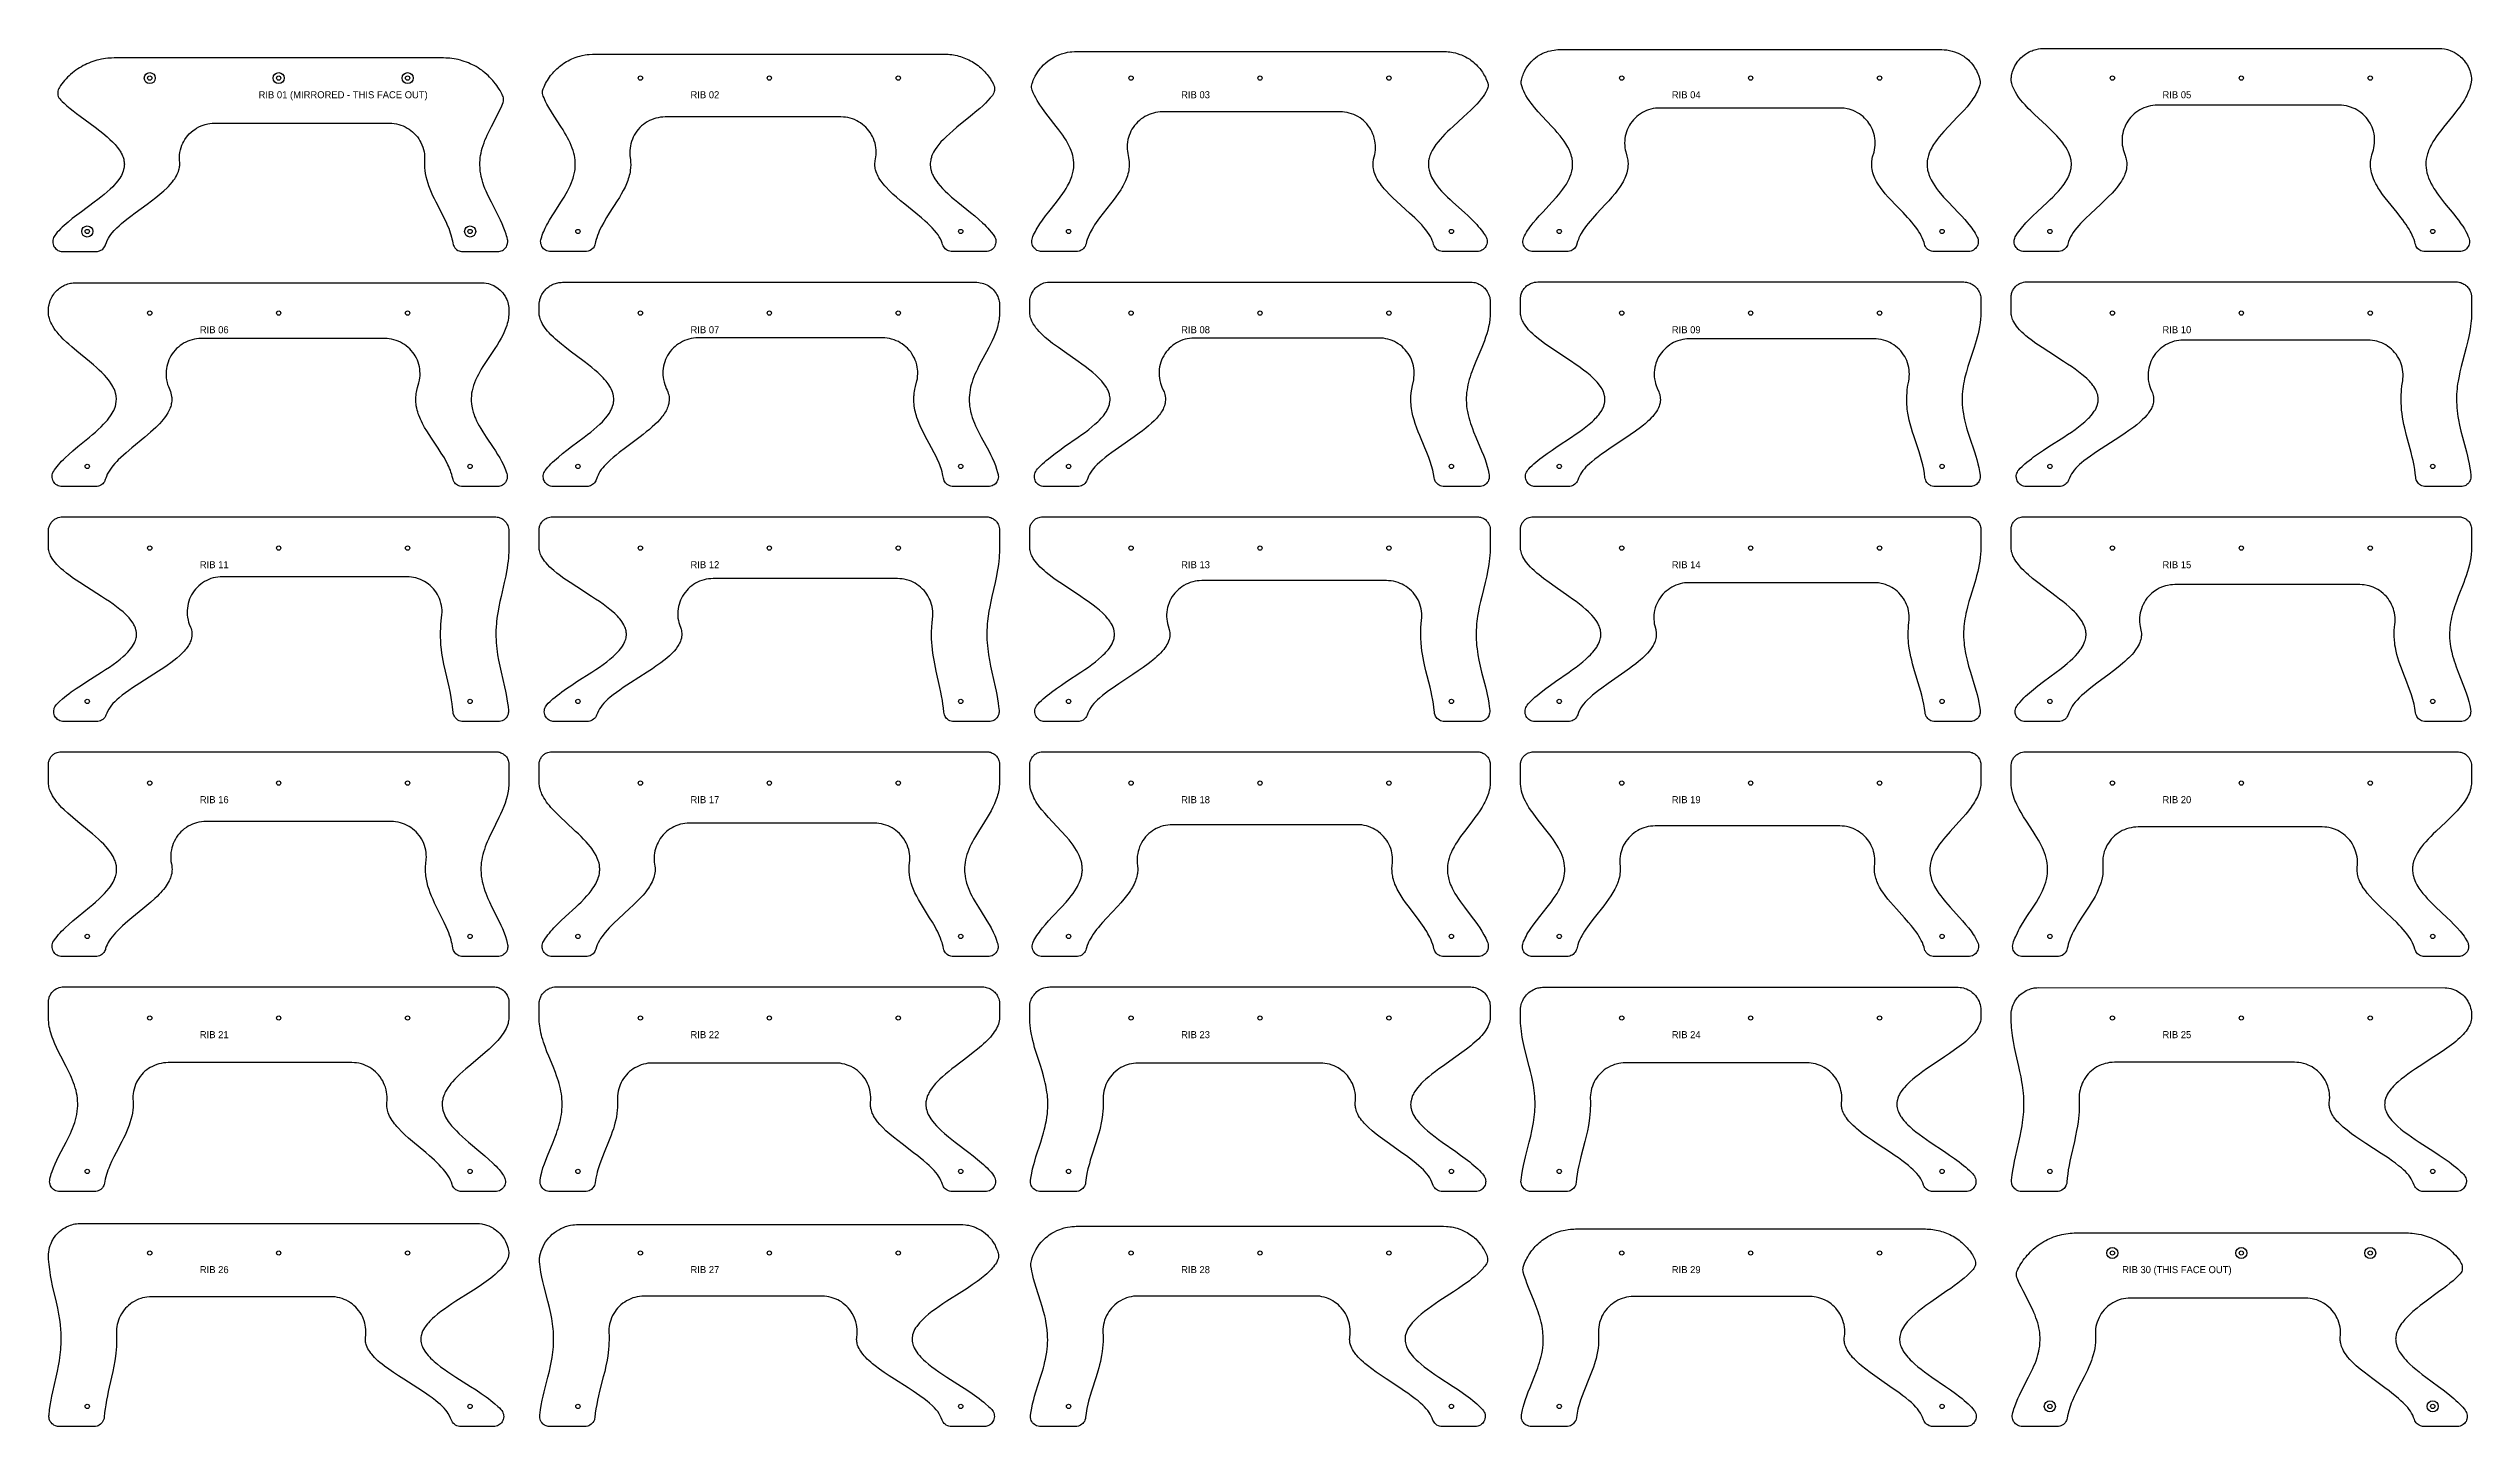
# Model space of a CAD drawing. Header units: millimetres. Extents: x 0 to 4812, y -2332 to 403.
import ezdxf
from ezdxf.enums import TextEntityAlignment as Align

# ---------------------------------------------------------------- set-up
doc = ezdxf.new("R2010")
doc.units = ezdxf.units.MM
for name, color, linetype in [('CUT_HOLES', 5, 'Continuous'), ('CUT_OUTSIDE', 1, 'Continuous'), ('LABEL', 7, 'Continuous'), ('POCKET_COUNTERBORE_10MM', 3, 'Continuous')]:
    doc.layers.add(name, color=color, linetype=linetype)

msp = doc.modelspace()

# ---------------------------------------------------------------- texts
at = {"layer": 'LABEL'}
for s, p in [('RIB 01 (MIRRORED - THIS FACE OUT)', (585.2, 311.4)), ('RIB 02', (1303.6, 311.4)), ('RIB 03', (2278, 311.4)), ('RIB 04', (3252.4, 311.4)), ('RIB 05', (4226.8, 311.4)), ('RIB 06', (329.2, -155)), ('RIB 07', (1303.6, -155)), ('RIB 08', (2278, -155)), ('RIB 09', (3252.4, -155)), ('RIB 10', (4226.8, -155)), ('RIB 11', (329.2, -621.4)), ('RIB 12', (1303.6, -621.4)), ('RIB 13', (2278, -621.4)), ('RIB 14', (3252.4, -621.4)), ('RIB 15', (4226.8, -621.4)), ('RIB 16', (329.2, -1087.8)), ('RIB 17', (1303.6, -1087.8)), ('RIB 18', (2278, -1087.8)), ('RIB 19', (3252.4, -1087.8)), ('RIB 20', (4226.8, -1087.8)), ('RIB 21', (329.2, -1554.2)), ('RIB 22', (1303.6, -1554.2)), ('RIB 23', (2278, -1554.2)), ('RIB 24', (3252.4, -1554.2)), ('RIB 25', (4226.8, -1554.2)), ('RIB 26', (329.2, -2020.6)), ('RIB 27', (1303.6, -2020.6)), ('RIB 28', (2278, -2020.6)), ('RIB 29', (3252.4, -2020.6)), ('RIB 30 (THIS FACE OUT)', (4226.8, -2020.6))]:
    msp.add_text(s, height=14, dxfattribs=at).set_placement(p, align=Align.MIDDLE_CENTER)

# ---------------------------------------------------------------- linework, layer by layer
at = {"layer": 'CUT_HOLES'}
for centre in [(201.2, 344.4), (457.2, 344.4), (713.2, 344.4), (1175.6, 344.4), (1431.6, 344.4), (1687.6, 344.4), (2150, 344.4), (2406, 344.4), (2662, 344.4), (3124.4, 344.4), (3380.4, 344.4), (3636.4, 344.4), (4098.8, 344.4), (4354.8, 344.4), (4610.8, 344.4), (77, 40), (837.4, 40), (1051.4, 40), (1811.8, 40), (2025.8, 40), (2786.2, 40), (3000.2, 40), (3760.6, 40), (3974.6, 40), (4735, 40), (201.2, -122), (457.2, -122), (713.2, -122), (1175.6, -122), (1431.6, -122), (1687.6, -122), (2150, -122), (2406, -122), (2662, -122), (3124.4, -122), (3380.4, -122), (3636.4, -122), (4098.8, -122), (4354.8, -122), (4610.8, -122), (77, -426.4), (837.4, -426.4), (1051.4, -426.4), (1811.8, -426.4), (2025.8, -426.4), (2786.2, -426.4), (3000.2, -426.4), (3760.6, -426.4), (3974.6, -426.4), (4735, -426.4), (201.2, -588.4), (457.2, -588.4), (713.2, -588.4), (1175.6, -588.4), (1431.6, -588.4), (1687.6, -588.4), (2150, -588.4), (2406, -588.4), (2662, -588.4), (3124.4, -588.4), (3380.4, -588.4), (3636.4, -588.4), (4098.8, -588.4), (4354.8, -588.4), (4610.8, -588.4), (77, -892.8), (837.4, -892.8), (1051.4, -892.8), (1811.8, -892.8), (2025.8, -892.8), (2786.2, -892.8), (3000.2, -892.8), (3760.6, -892.8), (3974.6, -892.8), (4735, -892.8), (201.2, -1054.8), (457.2, -1054.8), (713.2, -1054.8), (1175.6, -1054.8), (1431.6, -1054.8), (1687.6, -1054.8), (2150, -1054.8), (2406, -1054.8), (2662, -1054.8), (3124.4, -1054.8), (3380.4, -1054.8), (3636.4, -1054.8), (4098.8, -1054.8), (4354.8, -1054.8), (4610.8, -1054.8), (77, -1359.2), (837.4, -1359.2), (1051.4, -1359.2), (1811.8, -1359.2), (2025.8, -1359.2), (2786.2, -1359.2), (3000.2, -1359.2), (3760.6, -1359.2), (3974.6, -1359.2), (4735, -1359.2), (201.2, -1521.2), (457.2, -1521.2), (713.2, -1521.2), (1175.6, -1521.2), (1431.6, -1521.2), (1687.6, -1521.2), (2150, -1521.2), (2406, -1521.2), (2662, -1521.2), (3124.4, -1521.2), (3380.4, -1521.2), (3636.4, -1521.2), (4098.8, -1521.2), (4354.8, -1521.2), (4610.8, -1521.2), (77, -1825.6), (837.4, -1825.6), (1051.4, -1825.6), (1811.8, -1825.6), (2025.8, -1825.6), (2786.2, -1825.6), (3000.2, -1825.6), (3760.6, -1825.6), (3974.6, -1825.6), (4735, -1825.6), (201.2, -1987.6), (457.2, -1987.6), (713.2, -1987.6), (1175.6, -1987.6), (1431.6, -1987.6), (1687.6, -1987.6), (2150, -1987.6), (2406, -1987.6), (2662, -1987.6), (3124.4, -1987.6), (3380.4, -1987.6), (3636.4, -1987.6), (4098.8, -1987.6), (4354.8, -1987.6), (4610.8, -1987.6), (77, -2292), (837.4, -2292), (1051.4, -2292), (1811.8, -2292), (2025.8, -2292), (2786.2, -2292), (3000.2, -2292), (3760.6, -2292), (3974.6, -2292), (4735, -2292)]:
    msp.add_circle(centre, 4.25, dxfattribs=at)
at = {"layer": 'CUT_OUTSIDE'}
for points in [[(997.5, 0), (995, 0.2), (992.4, 0.6), (989.4, 1.7), (987.1, 2.9), (985.3, 4.1), (983.3, 5.8), (981.6, 7.8), (979.9, 10.5), (978.8, 12.9), (978, 15.4), (977.5, 18), (977.4, 20.6), (977.7, 23.3), (978.2, 25.7), (979.5, 29.6), (980.7, 33), (982.1, 36.7), (983.5, 40.1), (986.7, 46.9), (989.2, 51.9), (991.1, 55.4), (995, 62.3), (1000.2, 70.8), (1005.6, 79.3), (1017.8, 98.1), (1024.2, 108.3), (1028.2, 115.1), (1031, 120.2), (1033.7, 125.5), (1036.2, 130.7), (1039, 137.3), (1040.9, 142.6), (1042, 145.9), (1043, 149.3), (1044.3, 154.4), (1045.3, 159.8), (1045.7, 163.1), (1046.1, 166.3), (1046.3, 171.6), (1046.3, 176.9), (1045.9, 181.8), (1045.3, 186.8), (1044.6, 190.5), (1043.4, 195.6), (1042, 200.6), (1040.3, 205.7), (1038.3, 210.9), (1036, 216), (1033.6, 221.1), (1031, 226.2), (1028.1, 231.3), (1025.1, 236.5), (1022, 241.6), (1017.7, 248.4), (1004.4, 269), (999, 277.5), (993.9, 286), (990, 293), (987.4, 297.9), (985.8, 301.3), (984.1, 305), (982.5, 308.7), (981.7, 311.3), (981.2, 313.8), (981.1, 316.3), (981.2, 318.9), (981.7, 321.4), (982.4, 323.4), (984.1, 327.4), (985.6, 330.6), (987.2, 333.8), (989, 336.9), (990.8, 340), (992.7, 343.1), (994.7, 346), (997.3, 349.4), (1001.4, 354.5), (1003.8, 357.1), (1006.3, 359.7), (1009.4, 362.7), (1012, 365), (1014.8, 367.3), (1019.9, 371.3), (1023.5, 373.8), (1029, 377.2), (1032.2, 379), (1035.3, 380.6), (1039.2, 382.4), (1042.4, 383.8), (1045.8, 385.1), (1051.9, 387.2), (1055.5, 388.3), (1059.6, 389.3), (1065.9, 390.5), (1070.1, 391.2), (1073.7, 391.6), (1080.2, 392), (1083.9, 392.1), (1778.9, 392.1), (1782.9, 392), (1786.5, 391.8), (1790.1, 391.5), (1793.7, 391.1), (1797.2, 390.6), (1800.8, 389.9), (1804.3, 389.1), (1807.7, 388.3), (1811.2, 387.3), (1814.6, 386.1), (1818, 384.9), (1821.3, 383.6), (1824.6, 382.2), (1827.9, 380.6), (1831, 379), (1834.2, 377.2), (1837.3, 375.4), (1840.3, 373.4), (1843.2, 371.4), (1846.1, 369.2), (1848.9, 367), (1851.6, 364.6), (1854.3, 362.2), (1856.9, 359.7), (1859.4, 357.1), (1861.8, 354.5), (1864.1, 351.7), (1866.3, 348.9), (1868.4, 346), (1870.5, 343), (1872.4, 340), (1874.3, 336.9), (1876.8, 332.2), (1877.7, 330), (1878.6, 327.2), (1878.9, 325.2), (1879, 322.8), (1878.8, 319.8), (1878.4, 317.9), (1877.6, 315.5), (1876.3, 312.8), (1874.5, 310.2), (1870.3, 305), (1865.5, 299.7), (1860.7, 294.7), (1855.4, 289.6), (1849.7, 284.4), (1843.8, 279.3), (1831.4, 269), (1803.9, 246.8), (1795.8, 240), (1789.9, 234.8), (1782.5, 228), (1777.3, 222.9), (1772.4, 217.7), (1768, 212.6), (1764.1, 207.5), (1760.7, 202.5), (1759.5, 200.5), (1757.7, 197.4), (1755.9, 193.6), (1754.6, 190.6), (1753.9, 188.8), (1753.3, 186.7), (1752.5, 183.8), (1752, 181.6), (1751.6, 178.7), (1751.2, 174.7), (1751.3, 171.5), (1751.5, 168.4), (1751.8, 166.2), (1752.3, 163.3), (1752.9, 161.1), (1753.8, 158), (1754.5, 156), (1755.8, 152.9), (1756.8, 150.9), (1758.4, 147.7), (1760.4, 144.4), (1761.7, 142.4), (1763.9, 139.2), (1766.4, 135.8), (1770.8, 130.5), (1775.4, 125.5), (1780.5, 120.3), (1785.9, 115.2), (1793.5, 108.4), (1799.5, 103.3), (1805.7, 98.1), (1831.2, 77.6), (1839.4, 70.8), (1847.5, 63.9), (1855, 57.2), (1858.7, 53.6), (1862.2, 50.2), (1865.5, 46.8), (1868.4, 43.6), (1872.9, 38.2), (1875.4, 35), (1877.8, 31.6), (1878.3, 30.9), (1879.6, 28.4), (1880.4, 26.4), (1881.1, 23.8), (1881.5, 20.6), (1881.4, 17.9), (1880.9, 15.3), (1880.3, 13.2), (1879.2, 10.8), (1877.8, 8.5), (1876.1, 6.4), (1874.2, 4.5), (1872, 3), (1869.1, 1.5), (1867.1, 0.8), (1864.4, 0.2), (1861.4, 0), (1794.7, 0), (1792.6, 0.1), (1790.1, 0.6), (1787.2, 1.6), (1785.3, 2.4), (1783.2, 3.8), (1780.8, 5.8), (1779.5, 7.3), (1778, 9.3), (1776.7, 11.5), (1775.8, 14), (1774.9, 16.9), (1773.3, 20.9), (1771.4, 25.1), (1769, 29.4), (1766.7, 33.1), (1763.5, 37.5), (1759.7, 42.1), (1754.8, 47.5), (1750.5, 51.9), (1745.9, 56.3), (1741.1, 60.8), (1733.8, 67.1), (1722.7, 76.4), (1700.4, 94.3), (1692.2, 101.1), (1684, 108), (1676.9, 114.3), (1669.5, 121.4), (1663.3, 127.8), (1660.8, 130.6), (1657.7, 134.3), (1655.4, 137.2), (1653.5, 139.7), (1651.2, 143.1), (1649.3, 146.3), (1647.8, 148.9), (1646.1, 152.2), (1644.8, 155.4), (1643.7, 158.5), (1642.6, 162.2), (1642, 165.1), (1641.6, 167.3), (1641.3, 170.1), (1641.2, 172.3), (1641.3, 175.7), (1641.5, 178.1), (1641.8, 180.2), (1643.2, 188), (1643.6, 192.3), (1643.8, 197.2), (1643.6, 201.7), (1643.1, 206.9), (1642.5, 210.8), (1641.5, 215), (1640, 220), (1638.2, 224.5), (1636.4, 228.5), (1634.6, 231.9), (1631.8, 236.4), (1629.4, 239.8), (1626.7, 243.1), (1623.1, 246.9), (1620.1, 249.8), (1616.7, 252.6), (1612.5, 255.6), (1608.9, 257.8), (1605.1, 259.9), (1600.4, 262), (1596.5, 263.5), (1592.3, 264.8), (1587.2, 266), (1583.1, 266.7), (1578.8, 267.1), (1573.7, 267.3), (1224.7, 267.3), (1220, 267.1), (1215.4, 266.7), (1210.8, 265.9), (1206.3, 264.9), (1201.9, 263.5), (1197.5, 261.9), (1193.3, 260), (1189.2, 257.8), (1185.3, 255.3), (1181.5, 252.6), (1178, 249.6), (1174.6, 246.4), (1171.2, 242.7), (1168.3, 239.1), (1165.7, 235.3), (1163.3, 231.3), (1161.3, 227.5), (1159.6, 223.5), (1157.9, 218.9), (1156.4, 213.8), (1155.6, 209.9), (1155, 205.6), (1154.6, 200.7), (1154.5, 195.6), (1154.8, 191), (1155.8, 182.5), (1156.2, 177.8), (1156.3, 172.3), (1156.1, 166.8), (1155.5, 161.1), (1154.9, 157.5), (1154.3, 154.4), (1153.5, 151), (1152.6, 148), (1151.5, 144.2), (1150.4, 141.1), (1147.9, 134.5), (1145, 128.2), (1141.6, 121.4), (1137.6, 114.2), (1133.8, 107.6), (1129.6, 100.8), (1113.8, 76.4), (1108.2, 67.5), (1102.6, 58.1), (1098.1, 49.8), (1095.9, 45.3), (1093.9, 40.9), (1092, 36.5), (1090.3, 32), (1088.8, 27.6), (1087.7, 23.8), (1086.6, 19.4), (1085.9, 16.2), (1085.3, 13.7), (1084.6, 11.8), (1083.4, 9.6), (1081.6, 7.1), (1079.9, 5.3), (1078.3, 4), (1075.8, 2.4), (1073.9, 1.5), (1071.6, 0.7), (1068.6, 0.1), (1066.2, 0), (997.5, 0)], [(1972.8, 0), (1970.4, 0.1), (1967.8, 0.6), (1965.4, 1.4), (1963.1, 2.5), (1960.5, 4.2), (1958.6, 5.9), (1956.9, 7.8), (1955.4, 9.9), (1954.3, 12.2), (1953.4, 14.7), (1952.9, 17.2), (1952.7, 19.7), (1952.8, 22.3), (1953.3, 24.8), (1954, 27.2), (1955.1, 29.9), (1956.5, 33.3), (1958.2, 36.7), (1959.9, 40.1), (1961.7, 43.5), (1963.7, 46.9), (1966.8, 51.9), (1969.1, 55.5), (1973.9, 62.3), (1980.2, 70.8), (1986.8, 79.3), (2001.6, 98.1), (2009.4, 108.3), (2014.2, 115.1), (2017.6, 120.2), (2021, 125.5), (2024, 130.7), (2025.8, 134), (2027.4, 137.3), (2029.8, 142.6), (2031.1, 145.9), (2032.3, 149.2), (2033.8, 154.4), (2035.1, 159.8), (2035.6, 163), (2036, 166.3), (2036.3, 171.7), (2036.3, 176.9), (2035.8, 181.8), (2035, 186.8), (2034.2, 190.5), (2032.8, 195.6), (2031.1, 200.6), (2029, 205.7), (2026.5, 210.8), (2023.8, 216), (2020.8, 221.1), (2017.7, 226.2), (2014.2, 231.3), (2010.5, 236.5), (2006.8, 241.6), (2001.5, 248.4), (1985.3, 269), (1978.7, 277.6), (1972.5, 286.1), (1969, 291.1), (1966.7, 294.7), (1963.5, 299.8), (1960.6, 305), (1957.9, 310.1), (1955.6, 315.3), (1953.6, 320.4), (1952.8, 323), (1952.4, 326.1), (1952.4, 328.7), (1952.7, 331.2), (1953.3, 333.4), (1954.6, 337.3), (1955.7, 340.1), (1956.9, 342.9), (1959.5, 348.3), (1962.5, 353.5), (1964.6, 356.7), (1968.1, 361.5), (1969.9, 363.9), (1971.9, 366.2), (1976, 370.5), (1980.5, 374.7), (1984.7, 378.1), (1989.5, 381.6), (1992.7, 383.6), (1997.9, 386.6), (2003.3, 389.3), (2008.3, 391.3), (2011.8, 392.6), (2016.8, 394.1), (2019.8, 394.9), (2023.4, 395.7), (2028.7, 396.5), (2032.3, 396.9), (2037.7, 397.3), (2041.2, 397.4), (2770.7, 397.4), (2776.7, 397.2), (2779.7, 396.9), (2783.3, 396.5), (2786.3, 396.1), (2789.3, 395.5), (2794.5, 394.3), (2797.4, 393.5), (2803.1, 391.6), (2806, 390.5), (2808.7, 389.3), (2814.2, 386.6), (2817.3, 384.9), (2819.9, 383.3), (2822.4, 381.7), (2825, 379.9), (2829.2, 376.6), (2831.5, 374.7), (2835.9, 370.6), (2838.1, 368.4), (2840.1, 366.2), (2842.4, 363.4), (2844.3, 361), (2846.1, 358.6), (2847.8, 356.1), (2849.5, 353.5), (2852.1, 348.9), (2853.5, 346.2), (2854.8, 343.4), (2857.2, 337.9), (2857.7, 336.4), (2858.3, 334.2), (2858.8, 331.1), (2858.8, 328.4), (2858.4, 325.8), (2857.9, 323.7), (2856.7, 320.8), (2854.5, 316.7), (2851.6, 311.9), (2849, 308.2), (2845.2, 303.1), (2841, 298), (2836.4, 292.8), (2829.9, 286), (2824.8, 280.9), (2817.6, 274.1), (2810.1, 267.3), (2789.3, 248.5), (2783.8, 243.4), (2778.5, 238.3), (2773.3, 233.1), (2768.3, 228), (2763.7, 222.8), (2759.5, 217.8), (2755.4, 212.5), (2753, 209.1), (2750.9, 205.9), (2747.9, 200.7), (2745.4, 195.6), (2744.6, 193.6), (2743.4, 190.5), (2742.8, 188.5), (2741.9, 185.3), (2741.5, 183.3), (2740.9, 180.2), (2740.7, 178.2), (2740.5, 175.1), (2740.4, 173.1), (2740.6, 169.8), (2740.9, 166.7), (2741.2, 164.5), (2741.8, 161.6), (2742.4, 159.4), (2743.4, 156.1), (2744.5, 153), (2745.4, 150.9), (2746.9, 147.7), (2748.6, 144.4), (2749.8, 142.4), (2751.8, 139.2), (2754, 135.8), (2758, 130.5), (2762, 125.5), (2766.6, 120.3), (2771.4, 115.2), (2778.2, 108.4), (2783.5, 103.3), (2789.1, 98.1), (2811.8, 77.6), (2819.2, 70.8), (2826.4, 63.9), (2833, 57.2), (2836.4, 53.6), (2839.5, 50.2), (2842.4, 46.8), (2845, 43.6), (2847.6, 40.2), (2850, 36.8), (2853.6, 31.3), (2854.3, 30), (2855.5, 27.5), (2856.2, 25.5), (2856.8, 23), (2857, 20.4), (2856.9, 17.7), (2856.3, 14.7), (2855.4, 12.2), (2854.5, 10.3), (2853.1, 8.1), (2851.4, 6.1), (2849, 4), (2846.8, 2.6), (2844.4, 1.4), (2842.5, 0.8), (2839.9, 0.2), (2836.9, 0), (2769.7, 0), (2767.6, 0.1), (2765, 0.6), (2762.1, 1.6), (2759.8, 2.7), (2758.1, 3.9), (2755.7, 5.9), (2754.4, 7.4), (2752.9, 9.5), (2751.7, 11.8), (2750.7, 14.3), (2749.6, 18), (2748.2, 21.9), (2746.4, 25.9), (2744.3, 30), (2741.9, 34), (2738.7, 38.7), (2735.2, 43.4), (2731.2, 48.1), (2727.1, 52.9), (2722.7, 57.5), (2718.1, 62.2), (2713.3, 66.9), (2703.1, 76.4), (2677.5, 99.6), (2670, 106.6), (2663.1, 113.5), (2656.5, 120.4), (2652.8, 124.6), (2650.4, 127.5), (2647.3, 131.4), (2645.1, 134.3), (2643.3, 136.9), (2640.8, 140.7), (2638.9, 143.9), (2637, 147.6), (2635.4, 151), (2634, 154.4), (2632.9, 157.7), (2632, 160.9), (2631.2, 164.7), (2630.8, 167.7), (2630.6, 170.1), (2630.5, 172.8), (2630.6, 176.3), (2630.8, 179.1), (2631.1, 181.4), (2631.6, 183.6), (2633.8, 192.7), (2634.6, 197), (2635.2, 201.9), (2635.4, 206.9), (2635.3, 211.1), (2634.9, 215.4), (2634.2, 220.2), (2633, 225.4), (2631.8, 229.5), (2630.4, 233.2), (2628.2, 238.3), (2626.1, 242.1), (2623.9, 245.7), (2620.9, 250), (2618.1, 253.4), (2615.3, 256.5), (2611.4, 260.1), (2608.1, 262.8), (2604.7, 265.3), (2600.2, 268.1), (2596.4, 270.1), (2592.5, 271.9), (2587.6, 273.7), (2583.4, 275), (2579.3, 276), (2574.1, 276.8), (2569.8, 277.2), (2565.3, 277.4), (2212.4, 277.4), (2207.8, 277.2), (2203.3, 276.8), (2198.8, 276.1), (2194.4, 275.1), (2190.1, 273.8), (2185.8, 272.2), (2181.7, 270.4), (2177.6, 268.3), (2173.8, 265.9), (2170.1, 263.3), (2166.5, 260.5), (2162.9, 257.1), (2159.8, 253.8), (2156.9, 250.3), (2154.2, 246.7), (2151.8, 242.8), (2149.8, 239.2), (2148, 235.3), (2146.1, 230.5), (2144.8, 226.6), (2143.8, 222.4), (2142.8, 217.1), (2142.4, 212.8), (2142.2, 208.9), (2142.3, 203.5), (2142.6, 199.2), (2143.2, 195.1), (2145, 186.9), (2145.8, 182), (2146.1, 178.8), (2146.3, 176.2), (2146.3, 173.8), (2146.3, 170.7), (2146.2, 168.1), (2145.8, 164.6), (2145.3, 161.2), (2144.6, 157.6), (2143.8, 154.3), (2142.7, 150.6), (2141.7, 147.4), (2140.2, 143.7), (2138.9, 140.6), (2137.1, 136.7), (2135.6, 133.7), (2133.5, 129.9), (2131.8, 126.9), (2129.3, 122.7), (2124.5, 115.5), (2119.6, 108.6), (2114.3, 101.6), (2109.1, 94.8), (2094.4, 76.3), (2087.3, 66.9), (2083.9, 62.3), (2080.6, 57.6), (2077.5, 52.9), (2075.1, 49.1), (2072.4, 44.6), (2070.5, 41.2), (2068.6, 37.7), (2066.5, 33.3), (2064.6, 28.7), (2062.9, 24.2), (2061.7, 20), (2060.5, 15.4), (2059.6, 12.7), (2058.5, 10.3), (2057, 8), (2055.7, 6.4), (2053.7, 4.5), (2051, 2.7), (2049.1, 1.7), (2046.6, 0.8), (2043.5, 0.2), (2040.9, 0), (1972.8, 0)], [(2948.2, 0), (2945.7, 0.2), (2943.1, 0.7), (2940.5, 1.5), (2938.1, 2.7), (2935.9, 4.2), (2933.9, 5.9), (2931.8, 8.4), (2930.4, 10.7), (2929.3, 13.1), (2928.6, 15.7), (2928.2, 18.3), (2928.1, 21), (2928.4, 23.7), (2929.1, 26.3), (2930, 28.6), (2931.5, 31.6), (2933.3, 35), (2935.3, 38.4), (2937.4, 41.8), (2939.7, 45.2), (2942.1, 48.6), (2944.6, 52), (2948.6, 57), (2954.3, 63.9), (2960.4, 70.8), (2968.2, 79.3), (2985.8, 98.1), (2995, 108.3), (2999.4, 113.5), (3003.5, 118.6), (3007.5, 123.8), (3011, 128.8), (3014.4, 134), (3017.4, 139.2), (3020, 144.3), (3022.2, 149.5), (3024, 154.6), (3025.4, 159.7), (3026, 162.9), (3026.3, 164.8), (3026.8, 169.8), (3026.9, 173.1), (3026.9, 175.1), (3026.7, 178.2), (3026.5, 180.3), (3026.1, 183.4), (3025.7, 185.4), (3024.9, 188.8), (3024, 191.9), (3022.1, 197.2), (3019.8, 202.5), (3017.2, 207.6), (3015.3, 210.8), (3013.2, 214.2), (3009.8, 219.4), (3006, 224.6), (3002, 229.6), (2996.4, 236.5), (2991.9, 241.6), (2985.7, 248.5), (2966.5, 269), (2958.6, 277.6), (2951.2, 286.1), (2947.2, 291.1), (2944.4, 294.7), (2940.6, 299.8), (2937.3, 304.7), (2934.2, 309.8), (2932.1, 313.6), (2929.8, 318.3), (2928.1, 322.2), (2926.4, 326.8), (2925.2, 331), (2924.8, 333.1), (2924.6, 335.4), (2924.7, 338.2), (2925.1, 340.3), (2925.7, 343.2), (2927.2, 348.1), (2928.3, 351.1), (2929.2, 353.5), (2931, 357.4), (2932.2, 359.7), (2934.7, 364.2), (2936.4, 366.8), (2937.9, 368.9), (2941, 372.9), (2944.4, 376.7), (2948, 380.3), (2949.8, 382), (2953.2, 384.7), (2957.3, 387.7), (2961.6, 390.4), (2964.4, 391.9), (2966.6, 393.1), (2971.3, 395.2), (2975.4, 396.7), (2978.4, 397.7), (2982.7, 398.8), (2985.8, 399.5), (2990.1, 400.2), (2993.3, 400.6), (2997.7, 400.9), (3000.7, 400.9), (3760, 400.9), (3764.9, 400.8), (3770, 400.3), (3772.5, 399.9), (3775.6, 399.4), (3780.5, 398.2), (3785.4, 396.7), (3790.2, 394.9), (3792.5, 393.9), (3796.4, 392), (3800.8, 389.4), (3803.5, 387.7), (3805.5, 386.3), (3809.5, 383.2), (3813.4, 379.8), (3815.2, 378), (3818.2, 374.8), (3821.4, 370.9), (3824.4, 366.8), (3827.1, 362.5), (3828.6, 359.8), (3829.7, 357.5), (3831.8, 352.8), (3832.8, 350.5), (3834.2, 346.3), (3835, 343.3), (3835.7, 340.8), (3836.1, 337.8), (3836.2, 335.5), (3836, 333.6), (3835.6, 331.2), (3835, 329.1), (3834.3, 326.8), (3833, 323.5), (3830.8, 318.3), (3829.2, 315), (3827.5, 311.9), (3824.2, 306.5), (3821.9, 303.1), (3819.7, 299.9), (3815.7, 294.5), (3810.1, 287.7), (3804.2, 281), (3797.9, 274.2), (3791.4, 267.3), (3773.3, 248.5), (3763.9, 238.3), (3759.3, 233.1), (3755, 228), (3751, 222.8), (3747.3, 217.8), (3743.8, 212.5), (3741.7, 209.1), (3739.9, 205.9), (3737.2, 200.7), (3735.1, 195.6), (3733.3, 190.5), (3732.8, 188.5), (3732, 185.3), (3731.6, 183.4), (3731.2, 180.2), (3731, 178.2), (3730.8, 175.1), (3730.7, 173.1), (3730.8, 169.8), (3731.1, 166.7), (3731.4, 164.6), (3731.9, 161.5), (3732.4, 159.4), (3733.3, 156.1), (3734.3, 153), (3736.3, 147.7), (3738.9, 142.4), (3740.6, 139.2), (3742.6, 135.8), (3746, 130.5), (3749.5, 125.5), (3753.5, 120.3), (3757.7, 115.2), (3763.6, 108.4), (3768.2, 103.3), (3773.1, 98.1), (3792.8, 77.6), (3799.3, 70.8), (3805.6, 63.9), (3811.3, 57.2), (3816.9, 50.2), (3819.5, 46.8), (3821.8, 43.6), (3824, 40.2), (3826.1, 36.8), (3829.2, 31.3), (3830.4, 28.9), (3831.4, 26.5), (3832.2, 23.4), (3832.5, 20.7), (3832.4, 18), (3832.1, 15.9), (3831.3, 13.3), (3830, 10.3), (3828.5, 8.1), (3827.2, 6.4), (3825.2, 4.6), (3823, 3), (3820.1, 1.5), (3818.1, 0.8), (3815.5, 0.2), (3812.4, 0), (3745, 0), (3742.4, 0.2), (3739.3, 0.8), (3737.3, 1.5), (3735, 2.6), (3732.3, 4.4), (3730.4, 6.2), (3729, 7.8), (3727.5, 10), (3726.4, 12.3), (3725.5, 15), (3724.7, 18), (3723.2, 22.5), (3721.3, 27.1), (3719.3, 31.2), (3716.8, 35.7), (3714.7, 39.2), (3711.6, 43.8), (3708.1, 48.6), (3704.4, 53.5), (3700.4, 58.3), (3696.3, 63.1), (3692, 67.8), (3683, 77.4), (3667, 94.1), (3660.2, 101.2), (3653.6, 108.4), (3647.8, 115), (3642, 122.2), (3639.9, 125), (3636.9, 129.2), (3634.9, 132.1), (3632.5, 136), (3630.6, 139.1), (3629.2, 141.7), (3627.3, 145.6), (3625.8, 148.9), (3624.4, 152.6), (3623.3, 156.1), (3622.4, 159.6), (3621.6, 163.3), (3621.1, 166.7), (3620.8, 170.5), (3620.8, 173.7), (3620.9, 177.1), (3621.1, 179.9), (3621.6, 182.8), (3622, 185.1), (3622.6, 187.9), (3625.4, 197.3), (3626.4, 201.8), (3627.2, 206.5), (3627.6, 211.1), (3627.7, 216.3), (3627.5, 220.5), (3627.1, 224.4), (3626.2, 229.6), (3625.1, 234.2), (3623.8, 238.3), (3622.3, 242.2), (3620.4, 246.3), (3618.3, 250.1), (3615.4, 254.7), (3612.9, 258.2), (3610.4, 261.2), (3606.7, 265.2), (3603.5, 268.1), (3600, 270.9), (3596.6, 273.3), (3592.9, 275.6), (3588.1, 278.2), (3584.2, 279.9), (3580.3, 281.4), (3575.9, 282.7), (3571.8, 283.7), (3566.4, 284.6), (3562.1, 285), (3557.8, 285.1), (3200.3, 285.1), (3195.7, 285), (3191.1, 284.5), (3186.6, 283.8), (3182.2, 282.8), (3177.8, 281.5), (3173.5, 279.9), (3169.4, 278), (3165.3, 275.9), (3161.4, 273.5), (3157.7, 270.9), (3154.2, 268), (3150.8, 264.9), (3147.7, 261.6), (3144.8, 258.1), (3142.1, 254.4), (3139.8, 250.7), (3137.2, 245.9), (3135.4, 242), (3133.7, 237.5), (3132.5, 233.3), (3131.4, 228.9), (3130.7, 224.8), (3130.3, 220.5), (3130.1, 215), (3130.2, 210.7), (3130.6, 206.2), (3131.3, 202.1), (3132.2, 197.9), (3134.8, 189.2), (3135.8, 184.5), (3136.3, 181.8), (3136.7, 178.5), (3136.9, 175.7), (3136.9, 173.3), (3136.8, 170), (3136.5, 166.3), (3136, 162.9), (3135.4, 159.7), (3134.5, 156.1), (3133.4, 152.6), (3132, 149), (3130.6, 145.6), (3128.7, 141.8), (3127.1, 138.6), (3124.7, 134.6), (3122.7, 131.4), (3120, 127.4), (3117.9, 124.4), (3114.7, 120.1), (3111, 115.5), (3104.8, 108.1), (3098.5, 101), (3092, 94), (3074.5, 75.3), (3066.1, 66), (3061.6, 60.8), (3057.7, 56), (3054.6, 52), (3051.2, 47.4), (3048, 42.8), (3045.7, 39.1), (3043.7, 35.7), (3041.3, 31.3), (3039.4, 27.1), (3038.2, 24.4), (3036.7, 20.2), (3034.5, 12.7), (3033.6, 10.8), (3032.2, 8.5), (3030.5, 6.4), (3028.1, 4.2), (3025.9, 2.7), (3024, 1.7), (3020.9, 0.7), (3018.3, 0.2), (3015.7, 0), (2948.2, 0)], [(3897.9, 344.3), (3898.1, 346.5), (3898.5, 349.3), (3899.2, 352.7), (3899.7, 354.9), (3900.5, 357.5), (3901.6, 360.9), (3903.5, 365.5), (3905.1, 368.6), (3906.1, 370.5), (3907.6, 372.9), (3909.5, 375.8), (3911.2, 378.1), (3913.5, 380.9), (3916.9, 384.5), (3919.4, 386.9), (3921.1, 388.3), (3923.3, 390), (3926.1, 392.1), (3930.3, 394.7), (3933.5, 396.4), (3936, 397.6), (3939.3, 398.9), (3941.3, 399.7), (3944, 400.5), (3947.4, 401.4), (3952.3, 402.4), (3955.8, 402.9), (3958.5, 403.1), (3962.6, 403.2), (4746.9, 403.2), (4749.6, 403.2), (4753.1, 402.9), (4758.1, 402.3), (4761.5, 401.6), (4764.2, 400.9), (4766.3, 400.3), (4769.6, 399.2), (4774.2, 397.3), (4777.4, 395.7), (4779.3, 394.7), (4783.5, 392.1), (4786.3, 390), (4788.1, 388.7), (4790.2, 386.9), (4792.7, 384.5), (4796.1, 380.9), (4797.5, 379.2), (4799.6, 376.4), (4802.4, 372.4), (4803.5, 370.5), (4805.1, 367.4), (4807.2, 362.8), (4808.4, 359.5), (4809.3, 356.9), (4809.9, 354.8), (4810.7, 351.3), (4811.2, 348.6), (4811.7, 344.4), (4811.7, 340.6), (4811.3, 337.1), (4810.5, 332.4), (4809.6, 328.6), (4808.3, 323.9), (4806.9, 320.1), (4804.8, 315), (4802.6, 310.2), (4800.6, 306.5), (4797.7, 301.4), (4794.5, 296.3), (4792.2, 292.8), (4788.7, 287.7), (4785, 282.7), (4781, 277.6), (4774.2, 269), (4756.1, 246.8), (4750.7, 240), (4746.9, 234.9), (4742, 228.1), (4738.5, 222.9), (4735.3, 217.7), (4732.4, 212.6), (4730.7, 209.2), (4729.1, 205.9), (4726.8, 200.6), (4725.6, 197.3), (4724.5, 193.9), (4723.1, 188.7), (4722.1, 183.5), (4721.5, 178.2), (4721.4, 175.1), (4721.4, 171.8), (4721.7, 166.5), (4722.4, 161.4), (4723.5, 156.3), (4724.9, 151.1), (4726.7, 146.1), (4728.9, 140.9), (4731.4, 135.7), (4734.2, 130.6), (4737.3, 125.5), (4739.6, 122), (4743, 116.9), (4746.6, 111.9), (4750.5, 106.7), (4758.6, 96.4), (4776.8, 74.2), (4782.1, 67.4), (4786.1, 62.2), (4790.9, 55.5), (4794.4, 50.4), (4797.7, 45), (4800.5, 40.2), (4803.1, 35.1), (4804.9, 31.3), (4806.5, 27.4), (4807.4, 24.5), (4807.8, 22), (4807.9, 19.4), (4807.7, 17.3), (4807.2, 14.8), (4806.4, 12.4), (4805.3, 10), (4803.5, 7.5), (4801.8, 5.6), (4799.8, 3.9), (4797.6, 2.5), (4795.7, 1.6), (4793.3, 0.7), (4790.8, 0.2), (4788.1, 0), (4719.8, 0), (4717.3, 0.2), (4714.1, 0.8), (4711.6, 1.7), (4709.2, 3), (4707.4, 4.2), (4705, 6.4), (4703.3, 8.5), (4702.2, 10.3), (4701.1, 12.8), (4700.2, 15.5), (4699.3, 19.2), (4697.8, 23.8), (4696.2, 28.2), (4694.1, 32.9), (4691.9, 37.5), (4690.1, 40.9), (4688, 44.5), (4685.1, 49.2), (4682, 53.9), (4679.1, 58), (4675.6, 62.9), (4671.9, 67.7), (4664.2, 77.4), (4646.4, 99.2), (4640.7, 106.5), (4635.4, 113.5), (4630.4, 120.8), (4626, 127.6), (4624.3, 130.5), (4622.1, 134.5), (4619.2, 140.2), (4617.5, 144.2), (4615.8, 148.7), (4614.6, 152.4), (4613.5, 156.1), (4612.6, 160.5), (4612, 164.1), (4611.6, 168), (4611.4, 171.6), (4611.4, 175.2), (4611.6, 178.8), (4612, 182.4), (4612.5, 185.6), (4613.1, 188.3), (4614, 192), (4617, 201.8), (4618.1, 206), (4618.9, 210.8), (4619.4, 215.4), (4619.6, 220.6), (4619.4, 225), (4619.1, 228.9), (4618.3, 233.7), (4617.2, 238.8), (4615.9, 243), (4614.4, 246.9), (4612.6, 251.1), (4610.6, 254.9), (4607.7, 259.6), (4605.1, 263.1), (4602.5, 266.4), (4599.4, 269.8), (4596.2, 272.8), (4592, 276.3), (4588.4, 278.8), (4584.5, 281.2), (4580.8, 283.2), (4576.9, 285), (4571.7, 286.9), (4567.6, 288.2), (4563.5, 289.1), (4558.3, 290), (4554, 290.4), (4549.5, 290.5), (4188, 290.5), (4183.5, 290.4), (4179, 290), (4174.4, 289.2), (4170, 288.2), (4165.6, 286.9), (4161.3, 285.3), (4157.1, 283.4), (4153.3, 281.4), (4149.2, 278.8), (4145.5, 276.2), (4141.9, 273.3), (4138.7, 270.4), (4135, 266.3), (4132.3, 263), (4129.5, 259), (4127.2, 255.4), (4125, 251.3), (4123.2, 247.1), (4121.6, 242.8), (4120.4, 238.8), (4119.3, 234.4), (4118.5, 229.9), (4118.1, 225.3), (4117.9, 220.7), (4118.1, 216.1), (4118.5, 211.6), (4119.2, 207.1), (4120.3, 202.6), (4121.5, 198.5), (4124.3, 190.9), (4125.1, 188.5), (4125.7, 186.2), (4126.3, 183.4), (4126.9, 179.9), (4127.2, 177), (4127.3, 174.6), (4127.3, 171.4), (4127, 167.5), (4126.6, 164.3), (4125.8, 160.8), (4124.9, 157.4), (4123.6, 153.7), (4122.6, 151), (4120.9, 147.4), (4119.1, 144), (4116.9, 140.1), (4114.8, 136.9), (4111.7, 132.4), (4108.5, 128.2), (4106, 125.1), (4102.3, 120.8), (4098, 116.1), (4090.7, 108.5), (4083.4, 101.4), (4075.8, 94.3), (4055.3, 75.3), (4045.4, 65.8), (4040.2, 60.6), (4035.7, 55.7), (4032, 51.7), (4028.1, 47), (4024.4, 42.3), (4021, 37.7), (4018.1, 33.2), (4015.9, 29.2), (4013.6, 24.6), (4011.9, 20.4), (4009.3, 12.5), (4008.1, 10.1), (4007, 8.3), (4005.3, 6.2), (4002.9, 4.1), (4000.7, 2.6), (3998.8, 1.7), (3995.8, 0.6), (3993.2, 0.2), (3990.9, 0), (3923.7, 0), (3920.7, 0.2), (3918.2, 0.7), (3916.3, 1.4), (3913.5, 2.8), (3911.3, 4.2), (3909.4, 5.9), (3907.7, 7.9), (3906.3, 10), (3905.3, 11.9), (3904.4, 14.3), (3903.8, 16.8), (3903.6, 19.4), (3903.7, 22.5), (3904.2, 25), (3904.8, 27), (3905.9, 29.4), (3907, 31.3), (3910.4, 36.7), (3912.8, 40.1), (3915.3, 43.5), (3918, 46.9), (3920.7, 50.2), (3923.9, 53.7), (3927, 57.2), (3933.5, 63.9), (3940.5, 70.8), (3949.6, 79.3), (3969.9, 98.1), (3975.3, 103.2), (3980.5, 108.3), (3987.1, 115.1), (3991.8, 120.3), (3996.3, 125.5), (4000.3, 130.5), (4002.8, 134), (4005.1, 137.3), (4008.4, 142.6), (4010.2, 145.9), (4011.8, 149.2), (4012.7, 151.3), (4013.9, 154.4), (4015, 157.7), (4015.6, 159.7), (4016.3, 162.8), (4016.7, 165), (4017.1, 168.1), (4017.3, 171.4), (4017.4, 173.5), (4017.3, 176.5), (4017.1, 178.7), (4016.6, 181.7), (4016.3, 183.8), (4015.5, 186.9), (4015, 188.9), (4013.9, 192), (4013.2, 194), (4011.7, 197.3), (4009.2, 202.4), (4006.1, 207.6), (4002.6, 212.7), (4000.2, 216.1), (3997.5, 219.4), (3993.2, 224.5), (3988.7, 229.6), (3983.8, 234.7), (3978.6, 239.9), (3967.9, 250.2), (3943.9, 272.4), (3936.8, 279.2), (3931.6, 284.4), (3925.3, 291.1), (3920.7, 296.2), (3916.3, 301.5), (3912.5, 306.7), (3909, 311.8), (3906.1, 316.6), (3903.5, 321.7), (3901.8, 325.7), (3900.7, 328.5), (3900, 330.8), (3899.2, 333.6), (3898.7, 335.9), (3898, 340.3), (3897.8, 342.4), (3897.9, 344.3)], [(892, 0), (894.4, 0.1), (896.9, 0.6), (899.3, 1.4), (901.6, 2.4), (903.8, 3.8), (905.8, 5.4), (907.8, 7.7), (909.3, 9.8), (910.4, 12), (911.2, 13.9), (911.8, 16.4), (912.1, 19.5), (912, 22), (911.6, 24.4), (910.8, 27.9), (909.8, 31.6), (908.8, 35), (907.2, 39.9), (904.6, 46.9), (901.1, 55.3), (897.9, 62.3), (893.8, 70.7), (879.6, 98.1), (874.5, 108.3), (871.3, 115.1), (869.1, 120.2), (866.9, 125.4), (864.9, 130.6), (862.6, 137.3), (861.1, 142.6), (859.4, 149.3), (858.4, 154.5), (857.6, 159.7), (857.2, 163.1), (857, 166.3), (856.8, 171.6), (856.8, 176.8), (857.1, 181.8), (857.6, 186.9), (858.2, 190.5), (859.1, 195.6), (860.2, 200.6), (861.6, 205.7), (863.2, 210.9), (865, 216), (866.9, 221), (869.1, 226.2), (871.3, 231.3), (873.7, 236.5), (879.7, 248.5), (890.3, 269), (894.7, 277.5), (898.8, 286), (901.8, 292.8), (903, 296), (903.6, 298.8), (903.8, 302.2), (903.5, 305), (902.8, 307.7), (901.8, 310.2), (900.8, 312.2), (898.9, 315.9), (896.8, 319.7), (894.9, 322.8), (892.7, 326.4), (890.2, 329.9), (887.8, 333.2), (884.7, 337.1), (882.3, 339.9), (879.5, 343), (876.1, 346.6), (873, 349.5), (870.4, 351.9), (866.6, 355.1), (863.3, 357.7), (860.4, 359.9), (856.9, 362.3), (853.4, 364.6), (849.1, 367.2), (845.4, 369.2), (842.2, 370.9), (837.7, 373), (833.9, 374.6), (829.9, 376.2), (825.8, 377.6), (821.9, 378.9), (818.3, 379.9), (813.6, 381.1), (809.5, 382), (805.9, 382.6), (801.1, 383.3), (796.8, 383.8), (793.2, 384.1), (789, 384.3), (784.6, 384.4), (130.2, 384.4), (125.5, 384.3), (121.2, 384.1), (117.6, 383.8), (113.3, 383.3), (109.1, 382.7), (105, 382), (100.1, 380.9), (96.1, 379.9), (91.9, 378.7), (87.9, 377.4), (83.9, 376), (80, 374.4), (76.1, 372.7), (72.8, 371.1), (69, 369.2), (65.3, 367.1), (61.6, 364.9), (58, 362.7), (54.5, 360.2), (51.1, 357.7), (47.8, 355.1), (44, 351.9), (40.9, 349.1), (37.8, 346.1), (34.9, 343), (32.1, 339.9), (29.3, 336.6), (26.6, 333.2), (24.2, 329.9), (21.6, 326.1), (20.3, 323.8), (19.3, 321.3), (18.6, 318.7), (18.3, 315.4), (18.5, 312.7), (18.8, 310.5), (19.6, 307.9), (20.8, 305.5), (22.3, 303.2), (24.3, 300.8), (27.1, 298.1), (30.9, 294.6), (36.7, 289.4), (42.8, 284.4), (49.3, 279.2), (56, 274.1), (62.8, 269), (92.9, 246.8), (101.8, 240), (108.2, 234.9), (116.4, 228), (122.1, 222.9), (127.4, 217.7), (132.3, 212.6), (136.6, 207.4), (139.1, 204.2), (140.4, 202.3), (142.5, 199.1), (143.6, 197.3), (144.7, 195.3), (146.2, 192.3), (147.1, 190.2), (148.2, 187.2), (149.4, 183.3), (150, 180.4), (150.3, 178.3), (150.6, 175.3), (150.7, 173.4), (150.6, 171.3), (150.3, 168), (149.8, 165), (149.3, 162.8), (148.3, 159.5), (147.2, 156.4), (146.3, 154.3), (144.8, 151.3), (143.6, 149.2), (141.7, 146), (139.4, 142.7), (137.9, 140.7), (133.8, 135.6), (130.8, 132.2), (127.6, 128.9), (122.4, 123.8), (116.7, 118.7), (110.7, 113.6), (104.3, 108.4), (97.8, 103.3), (91, 98.1), (65.4, 79.3), (56.2, 72.5), (47.3, 65.6), (38.9, 58.8), (34.9, 55.3), (31, 51.9), (27.3, 48.5), (23.8, 45.1), (20.5, 41.6), (17.6, 38.5), (14.7, 35), (12.5, 32.2), (11.1, 30.1), (9.9, 27.8), (9.1, 25.3), (8.6, 22.8), (8.4, 20.2), (8.5, 17.6), (9.1, 14.5), (9.8, 12.5), (10.9, 10.2), (12.4, 8), (14.1, 6), (16.4, 4), (18.6, 2.5), (21, 1.4), (22.9, 0.8), (25.5, 0.2), (28.5, 0), (94.6, 0), (97.2, 0.2), (99.7, 0.7), (101.6, 1.3), (104.3, 2.6), (106, 3.7), (107.9, 5.2), (110, 7.4), (111.4, 9.4), (112.4, 11.2), (113.4, 13.6), (115, 18.1), (116.8, 22.2), (119.1, 26.5), (121.4, 30.3), (124, 34), (126.8, 37.5), (130.7, 41.9), (135.9, 47.1), (140.4, 51.3), (145.2, 55.6), (152.4, 61.6), (158.3, 66.4), (163.9, 70.7), (172.3, 77), (196, 94.5), (204.8, 101), (213.4, 107.6), (221, 113.8), (228.9, 120.6), (235.5, 126.8), (238.2, 129.4), (241.6, 133.1), (246, 138.3), (248.6, 141.6), (250.8, 144.6), (252.4, 147.1), (254.3, 150.4), (255.9, 153.5), (257.2, 156.4), (258.2, 159), (259.2, 162.3), (259.7, 164.5), (260.1, 166.7), (260.4, 168.8), (260.6, 171), (260.6, 173.1), (260.6, 175.2), (260.1, 183.1), (260.1, 187.5), (260.4, 192.4), (261.1, 197), (262.1, 201.9), (263.5, 206.6), (265, 211), (266.8, 215), (268.6, 218.6), (271.1, 222.8), (274.2, 227.2), (276.9, 230.6), (279.6, 233.5), (283.1, 237), (287.2, 240.4), (290.4, 242.7), (294.1, 245.1), (298.8, 247.6), (303.3, 249.7), (307.4, 251.2), (311.2, 252.4), (316.3, 253.6), (320.5, 254.3), (324.9, 254.8), (330.1, 255), (676.9, 255), (681.9, 254.8), (686.5, 254.4), (691, 253.6), (695.5, 252.6), (699.8, 251.2), (704.1, 249.6), (708.3, 247.7), (712.5, 245.4), (716.4, 242.9), (719.6, 240.6), (723, 237.9), (726.5, 234.6), (729.5, 231.5), (732.6, 227.8), (735.2, 224), (737.7, 220.2), (739.7, 216.4), (741.7, 212), (743.5, 207.3), (744.8, 202.9), (745.9, 198.2), (746.6, 193.9), (747, 189.1), (747.1, 184.8), (746.8, 176.4), (746.8, 172.1), (747, 166.5), (747.4, 161.3), (748.3, 155), (749.5, 148.9), (751.1, 142.4), (753.1, 136), (754.8, 131.1), (757.2, 124.7), (760, 118.2), (762.9, 111.7), (766, 105.2), (769.3, 98.7), (780.5, 77.2), (784.8, 68.6), (789.2, 59.5), (792.7, 51.4), (794.8, 46.4), (796.4, 42), (797.9, 37.6), (799.3, 33.2), (800.5, 28.9), (801.3, 25.6), (802.2, 21.4), (803.1, 16.8), (803.7, 14.1), (804.4, 12.2), (805.6, 9.9), (807.3, 7.4), (809.1, 5.5), (810.6, 4.2), (813.2, 2.5), (815.5, 1.4), (817.5, 0.7), (820.5, 0.1), (822.9, 0), (892, 0)], [(27.2, -466.4), (24.7, -466.2), (22.1, -465.7), (19.5, -464.9), (17.1, -463.7), (14.9, -462.2), (12.9, -460.5), (11.1, -458.4), (9.7, -456.2), (8.5, -453.8), (7.7, -451.2), (7.2, -448.6), (7.1, -445.9), (7.4, -443.3), (7.9, -440.7), (8.9, -438.2), (10.4, -435.5), (12, -433), (14.4, -429.7), (17.1, -426.3), (19.9, -422.9), (23, -419.5), (26, -416.2), (29.6, -412.7), (33.1, -409.2), (40.4, -402.5), (48.4, -395.6), (58.5, -387.1), (81.4, -368.3), (87.4, -363.2), (93.3, -358.1), (99, -352.9), (104.5, -347.7), (109.5, -342.6), (114.2, -337.5), (117.1, -334.2), (119.8, -330.8), (123.5, -325.7), (124.8, -323.7), (126.8, -320.4), (128.6, -317.2), (129.6, -315.1), (131, -312), (132.2, -308.7), (132.9, -306.5), (133.7, -303.6), (134.1, -301.4), (134.6, -298.3), (134.7, -296.3), (134.8, -293.4), (134.8, -291.1), (134.6, -288.1), (134.3, -286), (133.7, -283), (133.2, -280.9), (132.2, -277.8), (131.5, -275.8), (130.2, -272.5), (128.6, -269.4), (127.6, -267.4), (125.7, -264.2), (124.5, -262.2), (120.9, -257.1), (118.3, -253.8), (115.6, -250.4), (111, -245.3), (106, -240.2), (100.7, -235.1), (95.1, -229.9), (89.3, -224.8), (81.2, -217.9), (56.3, -197.4), (46.2, -188.9), (40.3, -183.8), (36.6, -180.4), (29.4, -173.6), (24.4, -168.5), (21.1, -164.9), (17, -160), (14.3, -156.6), (11.6, -152.8), (8.6, -148.1), (6.4, -144.2), (4.7, -140.8), (3.5, -137.9), (2.7, -135.6), (1.8, -132.8), (1.2, -130.5), (0.8, -128.7), (0.4, -126), (0.1, -123.5), (0, -120.8), (0, -116.1), (0.1, -113.1), (0.3, -110.6), (0.7, -107.7), (1.1, -105.3), (1.8, -102.4), (2.5, -100.1), (3.6, -96.8), (4.7, -94.1), (5.8, -91.9), (7.1, -89.3), (8.4, -87.2), (10.4, -84.3), (12.2, -82), (13.8, -80), (15.7, -78), (17.5, -76.2), (19.7, -74.3), (21.6, -72.8), (24, -71.1), (26, -69.8), (28.6, -68.3), (30.7, -67.2), (33.4, -66), (35.7, -65.1), (38.4, -64.2), (40.8, -63.5), (43.6, -62.9), (46, -62.4), (48.9, -62), (51.3, -61.8), (54.7, -61.7), (861.9, -61.8), (865.5, -62), (869.1, -62.5), (873.6, -63.5), (877.1, -64.5), (880.5, -65.8), (884.3, -67.5), (887.4, -69.2), (890.5, -71.1), (893.3, -73.2), (896.9, -76.2), (899.5, -78.8), (902.2, -81.9), (904.4, -84.8), (906.9, -88.7), (908.6, -91.9), (910.1, -95.1), (911.4, -98.4), (912.2, -100.8), (913, -104.2), (913.7, -107.7), (914.1, -110.6), (914.4, -114.1), (914.4, -122), (914.2, -125.5), (913.9, -128.9), (913.5, -132.3), (912.8, -136.1), (912.1, -139.5), (911.2, -142.9), (910.2, -146.3), (908.6, -151.1), (907.3, -154.5), (905.9, -158), (902.7, -164.8), (899.1, -171.7), (895.2, -178.5), (891, -185.4), (886.6, -192.2), (869.4, -217.9), (862.7, -228.1), (859.6, -233.3), (856.6, -238.4), (853.7, -243.6), (851.1, -248.6), (848, -255.4), (845.9, -260.5), (844.1, -265.7), (842.6, -270.8), (841.3, -276), (840.4, -281.1), (839.8, -286.2), (839.6, -291.2), (839.6, -296.5), (840, -301.8), (840.7, -306.9), (841.3, -310.1), (842, -313.5), (843.5, -318.7), (845.2, -324), (846.4, -327.2), (847.8, -330.6), (850.2, -335.9), (852.7, -340.9), (855.4, -346), (858.4, -351.2), (862.5, -358), (869.2, -368.3), (883, -388.8), (887.5, -395.6), (892, -402.5), (896.1, -409.4), (899.9, -416.2), (903.4, -423.1), (906.5, -429.9), (907.9, -433.3), (909.1, -436.8), (910.4, -440.7), (910.9, -442.9), (911.2, -445.6), (911.1, -448.8), (910.7, -450.9), (909.9, -453.4), (908.8, -455.8), (907.4, -458.1), (905.4, -460.5), (903.4, -462.3), (901.6, -463.5), (898.8, -464.9), (896.7, -465.6), (894.1, -466.2), (891.1, -466.4), (822.5, -466.4), (820.2, -466.3), (817.2, -465.7), (814.9, -464.9), (812.6, -463.8), (810.5, -462.5), (808.6, -460.8), (806.9, -459), (805.7, -457.4), (804.3, -454.8), (803.4, -452.4), (802.8, -450.4), (801.9, -446.2), (800.8, -442.1), (799.3, -437.4), (798.1, -434), (796.6, -430.2), (795.1, -426.7), (793.4, -423.1), (791.1, -418.4), (788.5, -413.6), (786.2, -409.5), (783.3, -404.6), (780.2, -399.7), (773.8, -389.9), (760.7, -370.5), (755.9, -363.2), (751.2, -355.8), (747.1, -348.9), (742.9, -341.3), (740.5, -336.5), (738.6, -332.3), (737.2, -329.1), (735.6, -324.9), (734.5, -321.8), (733.3, -318), (732.3, -314.5), (731.4, -310.5), (730.5, -306), (730.1, -302.6), (729.7, -298.8), (729.6, -295.3), (729.6, -291.6), (729.7, -288.1), (729.9, -285.4), (730.3, -281.9), (730.7, -279.2), (731.4, -275.8), (732.9, -269.7), (735.8, -260.1), (736.8, -255.3), (737.5, -250.5), (737.9, -246.3), (738, -242.4), (737.8, -236.9), (737.3, -232.6), (736.6, -228.8), (735.4, -223.7), (734, -219.2), (732.6, -215.5), (730.8, -211.6), (728.3, -207), (726.1, -203.5), (723.6, -200), (720.3, -196), (717.4, -193), (714.3, -190.1), (710.3, -186.8), (706.9, -184.3), (703.2, -182.1), (699, -179.8), (694.8, -177.9), (690.8, -176.4), (685.6, -174.8), (681.4, -173.9), (676.9, -173.1), (672.4, -172.7), (668.1, -172.6), (303.7, -172.6), (298.7, -172.7), (294.2, -173.2), (289.7, -173.9), (285.3, -175), (281, -176.3), (276.7, -177.9), (272.6, -179.7), (268.4, -182), (264.7, -184.3), (261.6, -186.5), (258, -189.3), (254.5, -192.5), (251.5, -195.6), (248.4, -199.3), (245.7, -202.9), (243.1, -207.1), (240.9, -211.1), (239.2, -214.8), (237.5, -219.1), (236.1, -223.4), (235, -227.8), (234.2, -232.2), (233.7, -236.7), (233.5, -241.3), (233.5, -245.8), (233.9, -250.3), (234.5, -254.5), (235.6, -259.9), (236.7, -263.6), (238.1, -267.6), (241, -274.5), (242.2, -277.8), (243.1, -280.6), (244, -284.3), (244.5, -287.8), (244.7, -289.7), (244.8, -292.1), (244.8, -294.5), (244.7, -296.4), (244.3, -299.9), (244, -301.8), (243.4, -304.7), (242.7, -307.2), (241.9, -309.7), (240.9, -312.1), (239.8, -314.6), (238.7, -317), (236.9, -320.2), (234, -325), (230.4, -329.9), (227.3, -333.9), (225.2, -336.3), (220.4, -341.7), (216.1, -346.1), (213.2, -349), (208.2, -353.7), (202.8, -358.6), (191.5, -368.2), (165.3, -389.7), (154.1, -399.3), (148.7, -404.1), (143.6, -408.8), (138.7, -413.5), (135.5, -416.8), (131.8, -420.7), (127.8, -425.4), (124.3, -429.8), (121.7, -433.6), (119.1, -437.8), (116.9, -442), (115.1, -446.2), (113.7, -449.8), (112.9, -452.3), (112.2, -454.3), (111, -456.6), (109.6, -458.7), (107.9, -460.6), (106, -462.3), (103.8, -463.7), (101.5, -464.8), (99.1, -465.7), (96.6, -466.2), (94, -466.4), (27.2, -466.4)], [(1002.7, -466.4), (999.7, -466.2), (997.2, -465.6), (994.7, -464.8), (992.4, -463.6), (990.2, -462.1), (988.3, -460.4), (986.6, -458.5), (985.2, -456.3), (984.3, -454.4), (983.4, -452), (982.8, -449.5), (982.6, -446.9), (982.7, -444.3), (983.1, -441.7), (983.9, -439.2), (985, -436.9), (986.4, -434.6), (988.9, -431.4), (991.7, -428), (994.7, -424.6), (997.8, -421.4), (1001.2, -418), (1004.9, -414.5), (1008.7, -411.1), (1012.7, -407.7), (1021, -400.8), (1029.7, -394), (1038.8, -387.1), (1063.9, -368.3), (1070.6, -363.2), (1077, -358.1), (1083.3, -352.9), (1089.3, -347.7), (1094.8, -342.6), (1100, -337.5), (1103.2, -334.2), (1106.1, -330.8), (1110.2, -325.7), (1111.6, -323.7), (1113.9, -320.4), (1115.8, -317.2), (1116.9, -315.1), (1118.4, -312.1), (1119.3, -310), (1120.4, -306.9), (1121.4, -303.6), (1121.9, -301.4), (1122.4, -298.4), (1122.6, -296.2), (1122.7, -293.2), (1122.7, -291.1), (1122.4, -288.1), (1122.1, -286), (1121.4, -283), (1120.9, -280.9), (1119.8, -277.8), (1119, -275.8), (1117.6, -272.5), (1115.9, -269.4), (1114.7, -267.4), (1112.7, -264.2), (1111.3, -262.2), (1107.4, -257.1), (1104.5, -253.8), (1101.4, -250.4), (1096.4, -245.3), (1091, -240.2), (1085.2, -235.1), (1079, -229.9), (1072.6, -224.8), (1063.7, -217.9), (1036.3, -197.4), (1025.2, -188.9), (1018.7, -183.8), (1014.6, -180.4), (1006.7, -173.6), (1002.9, -170), (997.8, -165.1), (994.4, -161.4), (991.3, -158), (988.5, -154.5), (985, -149.8), (982.5, -145.9), (980.5, -142.4), (979.1, -139.6), (978.3, -137.9), (977.3, -135.5), (976.4, -132.9), (975.7, -130.4), (975.1, -127.8), (974.8, -126), (974.6, -123.6), (974.4, -120.2), (974.4, -107.2), (974.5, -104.4), (974.7, -102.2), (975.1, -99.2), (975.5, -96.9), (976.1, -94.8), (976.9, -91.9), (977.8, -89.7), (978.7, -87.7), (980, -85), (981.2, -82.9), (982.8, -80.5), (984.2, -78.7), (986.1, -76.4), (987.7, -74.6), (989.9, -72.6), (991.6, -71.1), (993.4, -69.7), (995.9, -68), (997.8, -66.9), (999.9, -65.8), (1002.6, -64.5), (1004.6, -63.7), (1006.9, -63), (1009, -62.4), (1011.3, -61.8), (1013.4, -61.5), (1015.7, -61.1), (1017.9, -61), (1020.7, -60.9), (1843.9, -60.9), (1847.5, -61.1), (1850.5, -61.6), (1854.2, -62.4), (1857.1, -63.2), (1860, -64.3), (1863.3, -65.8), (1866, -67.2), (1868.6, -68.9), (1871.6, -71.1), (1873.9, -73.1), (1876.1, -75.3), (1878.1, -77.5), (1880.3, -80.4), (1882, -83), (1883.5, -85.6), (1885.1, -89.1), (1886.3, -91.9), (1887.3, -95.4), (1888, -98.3), (1888.4, -101.4), (1888.7, -103.7), (1888.8, -105.9), (1888.8, -120.6), (1888.7, -124.1), (1888.5, -127.5), (1888.2, -130.9), (1887.8, -134.3), (1887.3, -137.7), (1886.3, -142.6), (1885.4, -146.3), (1884.5, -149.7), (1882.5, -156.3), (1880, -163.1), (1877.2, -170), (1874.1, -177), (1870.8, -183.7), (1867.3, -190.6), (1862.8, -199.1), (1852.5, -217.9), (1847.2, -228.1), (1844.7, -233.3), (1842.2, -238.4), (1840, -243.5), (1837.9, -248.6), (1835.9, -253.8), (1834.2, -259), (1832.6, -264.1), (1831.3, -269.3), (1830.3, -274.4), (1829.5, -279.5), (1828.9, -284.6), (1828.6, -289.8), (1828.6, -294.9), (1828.7, -298.2), (1828.9, -301.5), (1829.4, -306.7), (1830.3, -311.9), (1831.3, -317.1), (1833.1, -323.8), (1834.7, -329.1), (1837.1, -335.8), (1839.1, -340.8), (1841.3, -346), (1843.7, -351.2), (1847, -358), (1852.4, -368.3), (1867.2, -395.6), (1870.7, -402.5), (1874.1, -409.4), (1877.8, -417.7), (1880.5, -424.6), (1883, -431.6), (1885, -438.5), (1885.9, -442.1), (1886.3, -444.2), (1886.4, -446.8), (1886.1, -449.8), (1885.5, -452.3), (1884.8, -454.3), (1883.3, -457), (1882.2, -458.7), (1880.5, -460.6), (1878.1, -462.6), (1876.4, -463.7), (1874.1, -464.8), (1871.2, -465.8), (1868.7, -466.3), (1866.3, -466.4), (1797.3, -466.4), (1794.8, -466.3), (1792.3, -465.8), (1789.9, -465), (1787.1, -463.7), (1785, -462.3), (1783.1, -460.6), (1781.4, -458.7), (1780.2, -457), (1779, -454.7), (1777.9, -451.8), (1777.4, -449.7), (1776.4, -444.3), (1775.6, -440.9), (1774.6, -437.1), (1773.2, -432.4), (1770.8, -425.2), (1767.9, -417.9), (1765.8, -413.2), (1763.9, -409), (1759, -399.2), (1753.9, -389.3), (1740.6, -364.8), (1736.8, -357.5), (1733.2, -350.1), (1731.1, -345.5), (1729.2, -341.1), (1726.3, -333.7), (1724.7, -329.1), (1723.7, -326.1), (1722.5, -321.8), (1721.7, -318.6), (1720.7, -314.4), (1719.9, -309.8), (1719.4, -306.4), (1719, -302.6), (1718.7, -299.1), (1718.6, -295.1), (1718.6, -291.8), (1718.7, -287.2), (1718.9, -284.6), (1719.3, -280.5), (1719.8, -277.3), (1720.5, -273.2), (1721.7, -267.7), (1724.7, -256.6), (1725.5, -252.3), (1726.1, -247.4), (1726.4, -242.4), (1726.3, -237.5), (1725.9, -233.1), (1725.3, -229.2), (1724.3, -224.4), (1722.9, -219.6), (1721.5, -215.6), (1719.8, -211.5), (1717.5, -207.2), (1714.8, -202.7), (1712.3, -199.1), (1709.6, -195.8), (1706, -191.9), (1702.9, -188.9), (1699.6, -186.2), (1695.3, -183), (1691.6, -180.7), (1687.9, -178.7), (1683.7, -176.8), (1679.6, -175.2), (1674.3, -173.5), (1670, -172.6), (1665.4, -171.8), (1660.8, -171.4), (1656.5, -171.2), (1290.4, -171.2), (1285.4, -171.4), (1280.9, -171.8), (1276.4, -172.6), (1271.9, -173.6), (1267.6, -175), (1263.3, -176.6), (1259.1, -178.5), (1254.9, -180.7), (1251.3, -183), (1247.3, -185.8), (1244.3, -188.3), (1241.2, -191.2), (1238, -194.5), (1234.9, -198.2), (1232.2, -201.9), (1229.6, -206.1), (1227.4, -210.1), (1225.6, -214.3), (1223.9, -218.5), (1222.6, -222.9), (1221.6, -227.3), (1220.8, -231.8), (1220.3, -236.4), (1220.2, -240.9), (1220.3, -245.1), (1220.7, -249.6), (1221.3, -253.9), (1222.5, -259.2), (1223.8, -263.4), (1225.2, -267.3), (1227, -271.4), (1228.6, -274.8), (1230, -278.4), (1231, -281.4), (1231.7, -284.3), (1232.4, -288.1), (1232.7, -291.7), (1232.6, -295.3), (1232.3, -299), (1231.9, -301.3), (1231.5, -303.3), (1230.8, -305.7), (1229.9, -308.3), (1229, -310.7), (1227.9, -313.2), (1226.6, -315.8), (1225.2, -318.2), (1223.7, -320.7), (1222, -323.2), (1220, -325.9), (1218.3, -328.1), (1214, -333.3), (1209.4, -338.2), (1204.4, -343.1), (1199.1, -347.9), (1193.4, -352.8), (1187.3, -357.9), (1181.2, -362.7), (1174.9, -367.6), (1145.8, -389.3), (1133.6, -398.8), (1127.1, -404), (1121.3, -408.9), (1115.7, -413.8), (1111.4, -417.8), (1106.7, -422.5), (1103.3, -426.1), (1100.9, -429), (1097.9, -432.7), (1095.3, -436.6), (1093.2, -440.2), (1091.4, -443.6), (1089.5, -447.9), (1086.9, -454.7), (1085.7, -456.9), (1084.3, -459), (1082.6, -460.8), (1080.7, -462.4), (1078.6, -463.8), (1076.3, -464.9), (1074, -465.7), (1071.5, -466.2), (1068.9, -466.4), (1002.7, -466.4)], [(1978, -466.4), (1975, -466.2), (1972.4, -465.6), (1969.9, -464.7), (1967.6, -463.5), (1965.4, -462), (1963.5, -460.2), (1961.8, -458.2), (1960.4, -456), (1959.2, -453.6), (1958.6, -451.6), (1958.1, -449), (1957.9, -446.4), (1958.1, -443.7), (1958.6, -441.2), (1959.5, -438.7), (1960.6, -436.3), (1962.3, -433.8), (1964.4, -431.3), (1967.4, -428), (1970.7, -424.6), (1974.2, -421.2), (1977.9, -417.8), (1981.6, -414.5), (1985.7, -411.1), (1990, -407.7), (1998.9, -400.8), (2008.3, -393.9), (2018, -387.1), (2045.1, -368.3), (2052.2, -363.2), (2059.2, -358.1), (2065.9, -352.9), (2072.3, -347.8), (2078.3, -342.6), (2083.9, -337.5), (2087.3, -334.2), (2090.5, -330.8), (2094.9, -325.7), (2096.4, -323.7), (2098.8, -320.4), (2100.9, -317.2), (2102.1, -315.1), (2103.7, -312.1), (2104.7, -310), (2105.9, -306.9), (2106.9, -303.6), (2107.4, -301.4), (2108, -298.4), (2108.3, -295.1), (2108.3, -293), (2108.2, -290), (2107.9, -287.8), (2107.4, -284.8), (2106.9, -282.7), (2105.9, -279.7), (2105.2, -277.6), (2103.8, -274.5), (2102.8, -272.5), (2101, -269.4), (2099.7, -267.4), (2097.5, -264.2), (2096, -262.2), (2093.5, -259), (2091.8, -257.1), (2088.8, -253.8), (2085.4, -250.4), (2080, -245.3), (2074.1, -240.1), (2067.9, -235), (2059, -228.2), (2052, -223.1), (2044.8, -217.9), (2017.8, -199.1), (2005.7, -190.6), (1994.2, -182.1), (1985.5, -175.1), (1979.6, -170.2), (1975.6, -166.6), (1970.5, -161.7), (1967.3, -158.3), (1964, -154.5), (1961.1, -151.1), (1958.6, -147.6), (1955.7, -143), (1954.4, -140.7), (1953, -138), (1951.3, -133.8), (1950.4, -131.2), (1949.8, -128.7), (1949.4, -126.9), (1949.1, -124.3), (1948.9, -122.6), (1948.8, -120.1), (1948.8, -99), (1949.1, -95.1), (1949.8, -91.3), (1950.2, -89.4), (1951, -87), (1951.9, -84.6), (1952.8, -82.7), (1953.9, -80.5), (1955.3, -78.3), (1956.4, -76.6), (1958, -74.6), (1959.7, -72.7), (1961.1, -71.3), (1963, -69.6), (1964.6, -68.4), (1966.7, -66.9), (1968.8, -65.6), (1970.6, -64.6), (1972.9, -63.6), (1976.5, -62.2), (1980.3, -61.2), (1984.2, -60.6), (1986.1, -60.5), (1988.5, -60.4), (2824.6, -60.4), (2827.3, -60.6), (2830.4, -61), (2833, -61.5), (2835.5, -62.2), (2838.5, -63.3), (2840.9, -64.4), (2843.7, -65.9), (2845.9, -67.3), (2848, -68.8), (2850.4, -70.9), (2852.3, -72.7), (2854, -74.6), (2856, -77.2), (2857.4, -79.3), (2858.7, -81.6), (2860, -84.5), (2861.2, -87.5), (2862.1, -90.6), (2862.6, -93.2), (2863, -96.4), (2863.2, -100.1), (2863.2, -120.4), (2863, -127.5), (2862.4, -134.3), (2861.5, -141.1), (2860.9, -144.5), (2859.9, -149.4), (2858.2, -156.3), (2856.3, -163.1), (2854.1, -170), (2851.6, -177), (2849, -183.7), (2846.3, -190.5), (2834.6, -217.9), (2830.4, -228.1), (2826.5, -238.4), (2824.7, -243.5), (2823.1, -248.6), (2821.5, -253.8), (2820.1, -259), (2818.9, -264.1), (2817.9, -269.3), (2817.1, -274.3), (2816.4, -279.5), (2816, -284.6), (2815.7, -289.6), (2815.7, -294.9), (2815.9, -300), (2816.4, -306.7), (2817, -311.9), (2817.9, -317.1), (2819.3, -323.8), (2820.5, -328.9), (2822.4, -335.7), (2824, -340.9), (2825.8, -346), (2827.7, -351.2), (2830.3, -358), (2834.5, -368.3), (2846.2, -395.6), (2849.6, -404.1), (2852.2, -410.9), (2855.1, -419.5), (2857.2, -426.3), (2859, -433.3), (2860.6, -440.2), (2861, -442.7), (2861.3, -445.3), (2861.3, -447.9), (2860.9, -450.6), (2860, -453.7), (2858.8, -456.1), (2857.4, -458.4), (2856, -460), (2853.6, -462.2), (2851.9, -463.4), (2849.5, -464.7), (2846.4, -465.7), (2843.8, -466.2), (2841.2, -466.4), (2772, -466.4), (2769.5, -466.2), (2766.4, -465.6), (2764, -464.8), (2761.7, -463.6), (2759.5, -462.1), (2757.6, -460.4), (2755.9, -458.4), (2754.7, -456.7), (2753.3, -453.9), (2752.5, -451.4), (2752.1, -449.2), (2751.4, -444.6), (2750.7, -440.9), (2749.1, -433.5), (2746.9, -425.3), (2744.1, -416.4), (2741.2, -408.5), (2737.5, -398.9), (2733.6, -389.5), (2723.1, -365), (2720.2, -357.7), (2717.3, -350.3), (2714.1, -341.2), (2711.9, -333.8), (2709.8, -326.2), (2708.2, -319), (2707, -311.5), (2706.4, -306.8), (2706, -302.6), (2705.8, -299.4), (2705.7, -294.7), (2705.7, -290.5), (2705.8, -287.3), (2706.3, -280.2), (2707.3, -272.8), (2708.6, -265.7), (2711.2, -254.2), (2711.8, -249.8), (2712.2, -245), (2712.3, -240.7), (2712.1, -235.9), (2711.6, -231.4), (2710.7, -226.6), (2709.6, -222.2), (2708.4, -218.3), (2706.8, -214.3), (2704.6, -209.6), (2702.6, -205.9), (2700.4, -202.3), (2697.1, -198), (2694.4, -194.7), (2691.3, -191.4), (2688.2, -188.6), (2684.9, -185.9), (2680.5, -182.8), (2677.2, -180.8), (2673.4, -178.7), (2668.4, -176.5), (2664.4, -175.1), (2659.8, -173.7), (2655.7, -172.8), (2651.2, -172), (2646.7, -171.6), (2642.4, -171.5), (2275.7, -171.5), (2270.7, -171.6), (2266.1, -172.1), (2261.5, -172.9), (2257.1, -174), (2252.6, -175.3), (2248.3, -177), (2244.1, -178.9), (2239.9, -181.2), (2236.5, -183.4), (2233, -185.9), (2229.4, -188.8), (2225.8, -192.2), (2222.9, -195.3), (2219.8, -199.1), (2217.1, -202.9), (2214.7, -206.8), (2212.5, -210.9), (2210.7, -215.1), (2209.1, -219.5), (2207.8, -223.9), (2206.7, -228.4), (2206, -233), (2205.6, -237.6), (2205.5, -242.2), (2205.7, -246.8), (2206.2, -251.4), (2207, -255.7), (2208.3, -261), (2209.7, -265.2), (2211.1, -268.9), (2214.5, -276.1), (2215.5, -278.6), (2216.4, -281.1), (2217.1, -283.5), (2217.8, -287.1), (2218.2, -290.7), (2218.3, -294.4), (2218, -298), (2217.6, -300.5), (2217.1, -302.9), (2216.2, -305.8), (2215.6, -307.7), (2214.6, -310.1), (2213.5, -312.4), (2211.4, -316.3), (2209.9, -318.7), (2208.3, -321.2), (2206.5, -323.6), (2204.5, -326.1), (2200.3, -331), (2195.6, -335.9), (2190.4, -340.8), (2184.9, -345.6), (2179, -350.5), (2172.5, -355.6), (2165.9, -360.5), (2156, -367.6), (2124.7, -389.4), (2111.5, -398.9), (2104.6, -404.1), (2098.3, -408.9), (2092.4, -413.8), (2087.7, -417.9), (2082.6, -422.7), (2078.2, -427.1), (2075.2, -430.5), (2072.5, -433.9), (2069.8, -437.9), (2067.4, -441.9), (2065.4, -445.9), (2063.9, -449.4), (2062.5, -453.1), (2061.5, -455.5), (2060.1, -457.8), (2058, -460.3), (2056, -462.1), (2053.8, -463.6), (2051.3, -464.9), (2048.8, -465.7), (2046.1, -466.2), (2043.8, -466.4), (1978, -466.4)], [(2937.8, -433.4), (2939.6, -431.3), (2942.8, -428), (2946.2, -424.6), (2949.9, -421.2), (2953.8, -417.8), (2957.7, -414.5), (2962, -411.1), (2966.5, -407.7), (2976, -400.8), (2985.9, -393.9), (2996.1, -387.1), (3024.5, -368.3), (3032.1, -363.2), (3039.4, -358.1), (3046.5, -352.9), (3053.2, -347.8), (3059.6, -342.6), (3065.5, -337.5), (3069, -334.2), (3072.4, -330.8), (3074.2, -328.9), (3077, -325.7), (3078.6, -323.7), (3081.1, -320.4), (3083.3, -317.2), (3084.6, -315.1), (3086.2, -312.1), (3087.3, -310), (3088.6, -306.9), (3089.6, -303.6), (3090.2, -301.3), (3090.8, -298.4), (3091, -296.2), (3091.1, -293.4), (3091.1, -291.1), (3090.8, -288.1), (3090.4, -286), (3089.7, -283), (3089, -280.9), (3087.9, -277.8), (3087, -275.8), (3085.3, -272.5), (3083.4, -269.4), (3082.1, -267.4), (3079.8, -264.2), (3078.2, -262.2), (3075.5, -259), (3073.8, -257.1), (3070.6, -253.8), (3067, -250.4), (3061.4, -245.3), (3055.1, -240.1), (3048.6, -235), (3039.3, -228.2), (3031.9, -223.1), (3024.3, -217.9), (2995.8, -199.1), (2983.1, -190.6), (2975.8, -185.5), (2971, -182.1), (2961.8, -175.1), (2955.6, -170.2), (2951.6, -166.8), (2947.6, -163.1), (2944.1, -159.7), (2939.4, -154.9), (2936.5, -151.5), (2933.6, -147.7), (2931.1, -144.2), (2929.4, -141.3), (2928.5, -139.6), (2927.3, -137.2), (2926.1, -134.5), (2925.2, -132), (2924.5, -129.5), (2923.9, -127), (2923.6, -125.1), (2923.3, -122.7), (2923.2, -120.2), (2923.2, -94.8), (2923.3, -91.6), (2923.7, -88.7), (2924.2, -86.5), (2924.8, -84.4), (2925.5, -82.2), (2926.2, -80.7), (2927.1, -78.7), (2928.2, -76.7), (2929.4, -74.9), (2930.8, -73), (2932.3, -71.3), (2933.8, -69.7), (2935.5, -68.2), (2937.3, -66.8), (2939.2, -65.6), (2941.1, -64.4), (2943.1, -63.4), (2945.2, -62.5), (2948, -61.6), (2951.3, -60.8), (2954.6, -60.3), (2957.8, -60.2), (3803.9, -60.2), (3806.2, -60.3), (3809, -60.7), (3811.3, -61.2), (3813.9, -61.9), (3816.1, -62.7), (3818.6, -63.9), (3820.7, -65), (3822.9, -66.4), (3824.8, -67.8), (3826.9, -69.7), (3828.5, -71.3), (3830.3, -73.4), (3831.6, -75.3), (3833.1, -77.7), (3834.2, -79.7), (3835.3, -82.2), (3836.2, -84.9), (3836.8, -87.2), (3837.3, -89.8), (3837.5, -92.7), (3837.6, -94.8), (3837.6, -120.4), (3837.4, -127.4), (3837, -134.3), (3836.3, -141.1), (3835, -149.5), (3833.7, -156.3), (3832.2, -163.2), (3830.5, -170), (3828.5, -176.9), (3826.5, -183.7), (3824.3, -190.5), (3815.2, -217.9), (3811.9, -228.1), (3808.8, -238.4), (3806.6, -246.9), (3805.3, -252.1), (3804.2, -257.2), (3803.2, -262.3), (3802.4, -267.4), (3801.7, -272.6), (3801.1, -277.7), (3800.7, -282.8), (3800.5, -288), (3800.4, -293.1), (3800.5, -298.3), (3800.7, -303.4), (3801.2, -310.1), (3801.8, -315.3), (3802.9, -322), (3803.8, -327.2), (3805.3, -334.1), (3806.5, -339.2), (3807.8, -344.3), (3809.3, -349.5), (3811.3, -356.3), (3815.1, -368.3), (3824.8, -397.3), (3827.5, -405.8), (3829.4, -412.7), (3831.7, -421.2), (3833.3, -428.2), (3834.9, -436.5), (3836, -443.7), (3836.2, -446.7), (3836, -449.3), (3835.6, -451.3), (3834.8, -453.8), (3833.4, -456.6), (3831.9, -458.8), (3830.5, -460.3), (3828.6, -462.1), (3826.4, -463.6), (3823.6, -465), (3821.1, -465.8), (3819.1, -466.2), (3816.1, -466.4), (3746.6, -466.4), (3744.1, -466.2), (3741, -465.6), (3738.5, -464.7), (3736.6, -463.7), (3734.4, -462.3), (3732.4, -460.5), (3730.3, -458.1), (3729.2, -456.3), (3728, -453.9), (3727, -450.9), (3726.6, -448.6), (3725.5, -440.3), (3724, -431.5), (3722.2, -423.5), (3719.8, -413.9), (3717.7, -406.7), (3714.8, -397.4), (3704.3, -365.8), (3702, -358.5), (3699.8, -351.2), (3697.1, -341.7), (3695.4, -334.7), (3693.9, -327.5), (3692.6, -320.3), (3691.5, -312.6), (3691, -307.9), (3690.7, -303.4), (3690.4, -295.7), (3690.4, -291), (3690.5, -286.6), (3690.9, -279.5), (3691.5, -274), (3692.1, -269.3), (3692.8, -265), (3694.2, -256.9), (3695, -252.3), (3695.5, -247.7), (3695.6, -243.2), (3695.5, -238.3), (3695.1, -234.4), (3694.4, -230.1), (3693.4, -225.4), (3691.9, -220.6), (3690.3, -216.3), (3688.3, -211.9), (3686.3, -208.1), (3684.2, -204.7), (3681.6, -201), (3678.5, -197.2), (3675.4, -193.8), (3672, -190.7), (3668.2, -187.5), (3664.5, -184.8), (3660.3, -182.3), (3656.9, -180.4), (3652.9, -178.6), (3648.6, -176.9), (3644, -175.5), (3639.5, -174.5), (3634.6, -173.6), (3629.8, -173.2), (3625.4, -173.1), (3259, -173.1), (3253.8, -173.2), (3249.9, -173.6), (3245.6, -174.3), (3240.8, -175.4), (3235.8, -177), (3231.7, -178.5), (3227.5, -180.5), (3223.8, -182.5), (3220.1, -184.8), (3215.6, -188), (3212.3, -190.8), (3209, -194), (3205.8, -197.4), (3203.2, -200.6), (3200.5, -204.4), (3198.2, -208.1), (3195.7, -213), (3193.9, -217), (3192.3, -221.3), (3191.1, -225.4), (3190.2, -229.6), (3189.3, -235.1), (3189, -239.4), (3188.9, -243.6), (3189.1, -248.2), (3189.5, -252.6), (3190.5, -258), (3191.4, -261.8), (3192.7, -266), (3194.7, -270.9), (3197.9, -278), (3199, -280.8), (3199.7, -283.3), (3200.3, -285.7), (3200.7, -288.2), (3201, -290.7), (3201.1, -294), (3200.8, -297.7), (3200.4, -300.3), (3199.5, -303.8), (3198.5, -306.9), (3197.3, -309.9), (3195.3, -313.8), (3193.3, -317.2), (3191, -320.5), (3189, -323.1), (3185.8, -327), (3182.9, -330.2), (3178.8, -334.4), (3175.7, -337.3), (3170.7, -341.7), (3167.4, -344.5), (3161.4, -349.2), (3151.8, -356.4), (3141.4, -363.7), (3130.8, -370.8), (3101.6, -390.1), (3091.2, -397.1), (3084.4, -401.9), (3077.3, -407.1), (3070.9, -412), (3064.9, -416.9), (3060.3, -420.9), (3056.5, -424.3), (3053.4, -427.4), (3050.2, -430.8), (3047.2, -434.6), (3044.7, -438.1), (3042.7, -441.4), (3040.5, -445.4), (3038.6, -449.5), (3037.1, -453.5), (3035.9, -456.1), (3034.5, -458.3), (3032.7, -460.4), (3031.1, -461.8), (3028.5, -463.7), (3026, -464.9), (3024, -465.6), (3021.4, -466.2), (3018.6, -466.4), (2953.1, -466.4), (2950.1, -466.2), (2947.5, -465.6), (2945, -464.7), (2942.6, -463.5), (2940.8, -462.3), (2938.8, -460.5), (2937.1, -458.5), (2935.6, -456.3), (2934.5, -453.8), (2933.6, -451.3), (2933.1, -448.7), (2933, -446), (2933.3, -442.8), (2934, -440.3), (2935, -437.8), (2936.3, -435.5), (2937.8, -433.4)], [(3928, -466.4), (3925.1, -466.2), (3922.5, -465.7), (3920.1, -464.8), (3917.8, -463.7), (3915.7, -462.3), (3914.1, -460.9), (3912.4, -459.1), (3910.9, -457), (3909.7, -454.7), (3908.8, -452.3), (3908.1, -449.3), (3907.9, -446.8), (3908, -444.2), (3908.4, -441.7), (3909, -439.7), (3910, -437.4), (3911.3, -435.2), (3913, -433), (3915.8, -430), (3919.3, -426.5), (3925.1, -421.2), (3929.1, -417.8), (3933.2, -414.5), (3937.8, -411), (3942.4, -407.6), (3952, -400.8), (3962.2, -393.9), (3972.8, -387.1), (4002.1, -368.3), (4009.9, -363.2), (4017.4, -358.1), (4024.7, -352.9), (4031.7, -347.8), (4038.2, -342.6), (4044.3, -337.5), (4048, -334.1), (4051.4, -330.8), (4053.3, -328.9), (4056.3, -325.5), (4059.1, -322.2), (4061.5, -318.9), (4062.9, -316.8), (4064.9, -313.7), (4066.6, -310.4), (4067.5, -308.4), (4068.7, -305.3), (4069.4, -303.1), (4070.1, -300.3), (4070.5, -297.9), (4070.7, -295), (4070.7, -291.7), (4070.6, -289.4), (4070.1, -286.4), (4069.6, -284.3), (4068.8, -281.3), (4068, -279.2), (4066.7, -276.1), (4065.6, -274.1), (4063.7, -270.8), (4061.6, -267.6), (4060.2, -265.7), (4057.7, -262.5), (4056, -260.5), (4053.1, -257.3), (4051.2, -255.4), (4047.8, -252.1), (4044.1, -248.7), (4038, -243.6), (4031.5, -238.5), (4024.6, -233.4), (4017.3, -228.2), (4009.7, -223.1), (4001.9, -217.9), (3972.5, -199.1), (3959.3, -190.6), (3951.8, -185.5), (3946.9, -182.1), (3937.6, -175.3), (3933, -171.7), (3926.9, -166.8), (3922.8, -163.2), (3919.1, -159.7), (3914.3, -154.9), (3911.3, -151.5), (3908.6, -148), (3906.1, -144.7), (3904.7, -142.4), (3903, -139.6), (3901.8, -137.2), (3900.6, -134.6), (3899.7, -132.1), (3898.9, -129.5), (3898.3, -126.9), (3898, -125.1), (3897.7, -122.8), (3897.6, -120.1), (3897.6, -91), (3897.7, -89.1), (3897.8, -87.1), (3898.1, -85.2), (3898.6, -83.2), (3899.1, -81.3), (3899.8, -79.4), (3900.6, -77.5), (3901.5, -75.7), (3902.4, -74.3), (3903.6, -72.6), (3904.8, -71), (3906.2, -69.5), (3907.6, -68.1), (3909.1, -66.8), (3910.7, -65.6), (3912.4, -64.5), (3914.2, -63.5), (3916, -62.7), (3918.8, -61.6), (3922, -60.7), (3925, -60.2), (3928.5, -60.1), (4781.9, -60.1), (4784, -60.2), (4786.6, -60.5), (4788.6, -61), (4790.5, -61.5), (4792.7, -62.3), (4794.6, -63.1), (4796.9, -64.3), (4798.6, -65.4), (4800.3, -66.6), (4801.8, -67.9), (4803.4, -69.5), (4804.8, -71.1), (4806.1, -72.7), (4807.5, -74.8), (4808.5, -76.6), (4809.4, -78.4), (4810.5, -81.3), (4811.3, -84.4), (4811.8, -87.4), (4812, -90.6), (4812, -120.6), (4811.9, -127.3), (4811.6, -132.4), (4811.3, -137.5), (4810.8, -142.6), (4810.1, -147.8), (4809.2, -154.6), (4808, -161.6), (4806.6, -168.4), (4804.7, -176.9), (4801.4, -190.5), (4794, -217.9), (4791.4, -228.1), (4788.9, -238.4), (4787.1, -246.9), (4785.2, -257.2), (4784.4, -262.3), (4783.7, -267.4), (4783.2, -272.6), (4782.7, -277.7), (4782.4, -282.8), (4782.2, -287.9), (4782.1, -293.1), (4782.2, -298.2), (4782.5, -305), (4782.8, -310.2), (4783.3, -315.3), (4784.1, -322.1), (4784.9, -327.2), (4786, -334.1), (4788.1, -344.3), (4790.9, -356.3), (4794, -368.3), (4801.7, -397.3), (4803.9, -405.8), (4805.4, -412.7), (4807.3, -421.3), (4808.8, -429.7), (4809.9, -436.7), (4810.8, -444.2), (4810.9, -447.1), (4810.6, -449.7), (4810, -452.2), (4809.4, -454.1), (4808.2, -456.4), (4806.4, -459), (4804.7, -460.9), (4802.7, -462.5), (4800.6, -463.9), (4798.7, -464.8), (4795.8, -465.8), (4793.2, -466.3), (4790.8, -466.4), (4721.2, -466.4), (4718.7, -466.2), (4716.1, -465.7), (4713.5, -464.9), (4710.6, -463.4), (4708.5, -461.9), (4706.9, -460.4), (4705.1, -458.4), (4703.7, -456.1), (4702.3, -453.2), (4701.6, -450.6), (4701.2, -448.1), (4700.2, -439.4), (4699.2, -432.2), (4697.9, -424.4), (4695.9, -414.9), (4694.3, -407.8), (4692, -398.5), (4683, -364.8), (4679.5, -350.4), (4677.8, -343), (4676.4, -335.8), (4675.1, -328.6), (4674.1, -321.5), (4673.2, -314.4), (4672.6, -307.2), (4672.2, -300), (4672.1, -292.8), (4672.2, -288), (4672.4, -283.6), (4672.6, -278.8), (4673, -274.1), (4673.9, -266.4), (4675.3, -256.7), (4675.8, -252.6), (4676.1, -247.7), (4676.1, -243), (4675.8, -238.4), (4675.1, -233.8), (4674.2, -229.2), (4673, -224.7), (4671.5, -220.6), (4669.4, -215.7), (4667.5, -211.9), (4665.2, -208.1), (4662.1, -203.5), (4659.3, -200.1), (4656.2, -196.7), (4653.1, -193.7), (4649.7, -190.9), (4645.2, -187.6), (4641.5, -185.2), (4637.8, -183.2), (4633.6, -181.2), (4629.5, -179.6), (4624.1, -178), (4619.8, -177), (4615.3, -176.2), (4610.6, -175.8), (4606.3, -175.6), (4239.9, -175.6), (4234.9, -175.8), (4230.4, -176.3), (4225.9, -177), (4221.5, -178), (4217.1, -179.4), (4212.9, -181), (4208.7, -182.8), (4204.5, -185.1), (4200.8, -187.4), (4196.9, -190.2), (4193.9, -192.7), (4190.7, -195.6), (4187.6, -198.8), (4184.5, -202.5), (4181.8, -206.2), (4179.4, -210), (4177.2, -214), (4175.3, -218.1), (4173.6, -222.4), (4172.3, -226.7), (4171.2, -231.1), (4170.4, -235.6), (4169.9, -240.1), (4169.7, -244.7), (4169.7, -249), (4170.1, -253.8), (4170.8, -258), (4171.9, -263.3), (4173.1, -267.4), (4174.5, -271.4), (4177.3, -277.5), (4178.4, -280.3), (4179.2, -282.7), (4179.8, -285.3), (4180.5, -288.7), (4180.7, -292.4), (4180.7, -294.9), (4180.4, -298.3), (4179.6, -302.1), (4179, -304.4), (4178.1, -306.8), (4177.4, -308.7), (4176.2, -311.1), (4174.9, -313.6), (4173.4, -316.1), (4170.7, -320.1), (4169, -322.3), (4167, -324.7), (4163, -329.1), (4158.1, -334), (4153, -338.6), (4147.2, -343.5), (4141.1, -348.2), (4131.3, -355.3), (4124.3, -360.2), (4113.7, -367.3), (4076.6, -391.1), (4069, -396), (4062.4, -400.6), (4055, -405.7), (4048.4, -410.5), (4042.1, -415.4), (4037.2, -419.4), (4033.3, -422.8), (4029.3, -426.5), (4025.9, -430), (4022.7, -433.8), (4019.9, -437.6), (4017.5, -441.3), (4015.5, -444.9), (4013.4, -449.4), (4011.7, -453.5), (4010.7, -455.8), (4009.3, -458.1), (4007.2, -460.5), (4005.2, -462.3), (4003, -463.7), (4000.6, -464.9), (3998.1, -465.7), (3995.4, -466.2), (3993.2, -466.4), (3928, -466.4)], [(30.6, -932.8), (27.6, -932.6), (25.1, -932.1), (22.7, -931.2), (20.4, -930.1), (18.2, -928.6), (16.3, -926.9), (14.9, -925.4), (13.4, -923.3), (12.2, -921.1), (11.3, -918.7), (10.7, -916.2), (10.4, -913.1), (10.6, -910.5), (11, -908), (11.6, -906.1), (12.6, -903.7), (13.9, -901.5), (15.6, -899.4), (18.7, -896.1), (21.9, -892.9), (27.8, -887.6), (31.9, -884.2), (36, -880.9), (40.6, -877.4), (45.3, -874), (55, -867.2), (65.3, -860.3), (75.9, -853.5), (105.6, -834.7), (113.5, -829.6), (121.1, -824.5), (128.5, -819.3), (135.5, -814.2), (142.1, -809), (148.3, -803.9), (152, -800.5), (155.4, -797.2), (157.3, -795.3), (160.4, -791.9), (163.2, -788.6), (165.7, -785.3), (167.1, -783.2), (169, -780.1), (170.8, -776.8), (171.7, -774.8), (172.9, -771.7), (173.6, -769.5), (174.3, -766.7), (174.7, -764.3), (174.9, -761.4), (175, -758.1), (174.8, -755.7), (174.3, -752.8), (173.8, -750.7), (173, -747.7), (172.2, -745.6), (170.8, -742.5), (169.8, -740.5), (167.9, -737.2), (165.8, -734), (164.3, -732.1), (161.8, -728.9), (160.1, -726.9), (157.1, -723.7), (155.2, -721.8), (151.8, -718.5), (148.1, -715.1), (141.9, -710), (135.4, -704.9), (128.3, -699.8), (120.9, -694.6), (113.3, -689.5), (105.3, -684.3), (75.7, -665.5), (62.4, -657), (54.8, -651.9), (49.9, -648.5), (40.4, -641.7), (35.8, -638.1), (29.6, -633.2), (25.5, -629.6), (21.7, -626.1), (16.9, -621.3), (13.9, -617.9), (11.1, -614.4), (8.6, -611.1), (7.1, -608.8), (5.5, -606), (4.2, -603.6), (3.1, -601), (2.1, -598.5), (1.3, -595.9), (0.7, -593.3), (0.4, -591.5), (0.1, -589.2), (0, -586.5), (0, -554.8), (0.2, -551.5), (0.4, -549.6), (0.8, -547.8), (1.3, -546), (1.9, -544.3), (2.7, -542.6), (3.5, -541), (4.4, -539.4), (5.5, -537.9), (6.6, -536.4), (7.9, -535.1), (9.2, -533.8), (10.6, -532.6), (12, -531.5), (13.6, -530.5), (15.2, -529.6), (16.9, -528.8), (19.6, -527.7), (22.4, -527), (25.1, -526.6), (28.3, -526.4), (886.8, -526.4), (888.7, -526.5), (891.1, -526.8), (893, -527.2), (894.8, -527.7), (896.7, -528.4), (898.4, -529.2), (900.1, -530), (902.1, -531.3), (903.7, -532.5), (905.1, -533.6), (906.5, -535.1), (907.8, -536.5), (909, -537.9), (910.3, -540), (911.2, -541.6), (912, -543.3), (913.1, -546), (913.8, -548.7), (914.2, -551.4), (914.4, -554.4), (914.4, -586.9), (914.3, -592.1), (914.2, -597.2), (913.9, -602.4), (913.5, -607.5), (912.8, -614.2), (911.9, -621), (910.9, -628), (909.7, -634.8), (908.1, -643.3), (905.2, -657), (898.9, -684.3), (896.6, -694.5), (894.5, -704.8), (892.9, -713.3), (891.3, -723.6), (890, -733.8), (889.5, -739), (889.1, -744), (888.7, -752.6), (888.6, -759.4), (888.7, -764.5), (888.8, -769.7), (889.2, -776.5), (889.6, -781.7), (890.3, -788.5), (891, -793.6), (892, -800.4), (893.8, -810.7), (896.2, -822.7), (898.8, -834.7), (905.5, -863.7), (907.4, -872.2), (908.7, -879.1), (910.3, -887.7), (911.7, -896.1), (912.6, -903.1), (913.4, -910.9), (913.4, -913.8), (913.2, -916.3), (912.7, -918.3), (911.8, -920.7), (910.7, -923), (909.2, -925.1), (907.2, -927.4), (905.2, -929), (903.5, -930.1), (901.2, -931.2), (898.3, -932.2), (895.8, -932.7), (893.4, -932.8), (823.8, -932.8), (821.2, -932.6), (818, -932), (815.4, -931), (813, -929.8), (810.8, -928.2), (808.9, -926.3), (807.5, -924.6), (806.1, -922.3), (804.9, -919.8), (804, -916.7), (803.7, -914.2), (802.7, -904.5), (801.8, -897.3), (800.6, -889.6), (799, -880.2), (797.5, -873.1), (795.6, -863.8), (788.4, -832.8), (785.3, -818.5), (783.9, -811.3), (782.6, -804.1), (781.5, -797), (780.5, -789.8), (779.5, -780.5), (779, -773.2), (778.6, -763.9), (778.7, -754.8), (778.9, -747.3), (779.4, -740.1), (780.1, -732.8), (781.5, -720.8), (781.7, -715.5), (781.6, -710.9), (781.2, -706.7), (780.5, -702.2), (779.5, -698), (778, -692.7), (776.4, -688.6), (774.5, -684.4), (772.6, -680.7), (770.3, -677), (767.1, -672.5), (764.4, -669.2), (761.5, -666.1), (758.2, -662.9), (754.8, -660.2), (750.4, -657), (746.7, -654.7), (743, -652.7), (738.8, -650.8), (734.7, -649.2), (729.5, -647.6), (725.2, -646.6), (720.7, -645.9), (716.1, -645.5), (711.8, -645.3), (345.6, -645.3), (340.9, -645.5), (336.3, -645.9), (331.7, -646.7), (327.2, -647.7), (322.7, -649.1), (318.4, -650.7), (314.2, -652.7), (310.1, -654.9), (306.1, -657.3), (302.4, -660.1), (298.5, -663.3), (295.2, -666.5), (292.1, -670), (289.2, -673.6), (286.5, -677.4), (284.1, -681.4), (282.2, -685.2), (280.3, -689.4), (278.8, -693.8), (277.5, -698.3), (276.5, -702.8), (275.8, -707.4), (275.4, -712), (275.4, -716.4), (275.6, -721.3), (276.1, -725.7), (277.2, -731.2), (278.3, -735.4), (279.6, -739.2), (282.2, -745.7), (283.1, -748.1), (284, -751.5), (284.5, -753.8), (284.8, -756.4), (285, -759.9), (284.8, -763.4), (284.2, -766.8), (283.2, -770.6), (282.5, -772.8), (281.7, -774.8), (280.7, -777), (279.5, -779.3), (278.1, -781.6), (276.7, -783.8), (273.6, -788.1), (271.7, -790.4), (269.6, -792.8), (265.1, -797.5), (260.6, -801.8), (255.1, -806.6), (249.2, -811.4), (242.9, -816.2), (235.8, -821.2), (229, -825.9), (218.3, -833), (181.2, -856.5), (166.8, -866), (159.4, -871), (152.7, -875.8), (146.4, -880.6), (140.4, -885.4), (135.8, -889.4), (131.6, -893.3), (128.1, -896.9), (125, -900.5), (122.3, -904.2), (119.6, -908.4), (117.4, -912.6), (115.7, -916.2), (114.2, -919.9), (113.2, -922.2), (111.8, -924.5), (109.7, -926.9), (107.7, -928.7), (105.5, -930.1), (103.1, -931.3), (100.6, -932.1), (97.9, -932.6), (95.7, -932.8), (30.6, -932.8)], [(1004.8, -932.8), (1001.9, -932.6), (999.4, -932.1), (996.9, -931.2), (994.6, -930.1), (992.5, -928.7), (990.6, -927), (989.2, -925.5), (987.7, -923.4), (986.5, -921.1), (985.6, -918.7), (985, -916.2), (984.7, -913.7), (984.8, -910.6), (985.3, -908.1), (985.8, -906.1), (986.8, -903.8), (988.1, -901.6), (989.8, -899.4), (992.6, -896.4), (996.1, -892.9), (1001.9, -887.6), (1006, -884.2), (1010, -880.9), (1014.6, -877.4), (1019.3, -874), (1028.8, -867.2), (1039.1, -860.3), (1049.6, -853.5), (1079, -834.7), (1086.8, -829.6), (1094.3, -824.5), (1101.6, -819.3), (1108.6, -814.2), (1115.1, -809), (1121.3, -803.9), (1125, -800.5), (1128.3, -797.2), (1130.2, -795.3), (1133.2, -791.9), (1136, -788.6), (1138.5, -785.3), (1139.9, -783.2), (1141.8, -780.1), (1143.5, -776.8), (1144.4, -774.8), (1145.6, -771.7), (1146.3, -769.5), (1147, -766.7), (1147.4, -764.3), (1147.7, -761.4), (1147.7, -758.1), (1147.5, -755.8), (1147.1, -752.8), (1146.6, -750.7), (1145.7, -747.7), (1144.9, -745.6), (1143.6, -742.5), (1142.6, -740.5), (1140.7, -737.2), (1138.6, -734), (1137.2, -732.1), (1134.6, -728.9), (1132.9, -726.9), (1130, -723.7), (1128.1, -721.8), (1124.8, -718.5), (1121, -715.1), (1114.9, -710), (1108.4, -704.9), (1101.5, -699.8), (1094.2, -694.6), (1086.6, -689.5), (1078.7, -684.3), (1049.4, -665.5), (1036.2, -657), (1028.7, -651.9), (1023.8, -648.5), (1014.4, -641.7), (1009.8, -638.1), (1003.7, -633.2), (999.6, -629.6), (995.9, -626.1), (991.2, -621.3), (988.1, -617.9), (985.4, -614.4), (983, -611.1), (981.5, -608.8), (979.8, -606), (978.6, -603.6), (977.4, -601), (976.5, -598.5), (975.7, -595.9), (975.1, -593.3), (974.8, -591.5), (974.5, -589.2), (974.4, -586.5), (974.4, -553.1), (974.5, -550.6), (974.7, -548.9), (975, -547.2), (975.4, -545.5), (976, -543.8), (976.6, -542.3), (977.4, -540.7), (978.6, -538.7), (979.5, -537.2), (980.6, -535.8), (981.8, -534.5), (983, -533.3), (984.4, -532.2), (985.8, -531.2), (987.2, -530.2), (988.7, -529.4), (990.3, -528.6), (992.8, -527.7), (995.4, -527), (998, -526.6), (1001, -526.4), (1862.5, -526.4), (1864.4, -526.5), (1866.1, -526.7), (1868, -527), (1869.7, -527.5), (1871.4, -528), (1873.5, -528.9), (1875.2, -529.8), (1876.8, -530.7), (1878.2, -531.7), (1880, -533.2), (1881.3, -534.4), (1882.6, -535.8), (1883.6, -537.2), (1884.6, -538.7), (1885.8, -540.7), (1886.6, -542.3), (1887.5, -544.7), (1888.2, -547.4), (1888.6, -549.9), (1888.8, -552.7), (1888.8, -586.9), (1888.7, -592.1), (1888.6, -597.2), (1888.3, -602.4), (1887.9, -607.5), (1887.2, -614.2), (1886.4, -621), (1885.4, -628), (1884.3, -634.8), (1882.7, -643.3), (1879.8, -657), (1873.6, -684.3), (1871.4, -694.5), (1869.3, -704.8), (1867.8, -713.3), (1866.2, -723.6), (1865, -733.8), (1864.5, -739), (1864.1, -744), (1863.7, -752.6), (1863.6, -759.4), (1863.7, -764.5), (1863.8, -769.7), (1864.2, -776.5), (1864.6, -781.7), (1865.3, -788.5), (1865.9, -793.6), (1866.9, -800.4), (1868.7, -810.7), (1871, -822.7), (1873.6, -834.7), (1880.1, -863.7), (1881.9, -872.2), (1883.3, -879.1), (1884.8, -887.7), (1886.1, -896.1), (1887, -903.1), (1887.8, -910.9), (1887.9, -913.8), (1887.6, -916.4), (1887.1, -918.4), (1886.2, -920.7), (1885.1, -923), (1883.6, -925.1), (1881.6, -927.4), (1879.6, -929), (1877.5, -930.4), (1875.6, -931.2), (1872.7, -932.2), (1870.2, -932.7), (1867.8, -932.8), (1798.2, -932.8), (1795.6, -932.6), (1792.4, -932), (1789.9, -931), (1787.5, -929.8), (1785.3, -928.2), (1783.7, -926.7), (1781.9, -924.6), (1780.5, -922.4), (1779.2, -919.4), (1778.5, -916.8), (1778.1, -914.2), (1777.3, -905.6), (1776.4, -898.5), (1775.3, -890.9), (1773.8, -882), (1772.4, -874.6), (1770.5, -865.2), (1763.1, -832.4), (1760.1, -818.1), (1758.7, -811), (1757.5, -804), (1756.4, -796.9), (1755.5, -789.8), (1754.7, -782.7), (1754.1, -775.7), (1753.8, -768.6), (1753.6, -761.7), (1753.7, -754.5), (1754, -745.1), (1754.8, -735.9), (1756, -723.6), (1756.2, -719.1), (1756, -713.6), (1755.5, -709.3), (1754.7, -704.6), (1753.7, -700.4), (1752.3, -696), (1750.8, -692.1), (1749, -688.2), (1746.4, -683.4), (1744.1, -679.8), (1741.4, -676.1), (1738.8, -672.9), (1735.9, -669.7), (1731.8, -666), (1728.5, -663.3), (1724.8, -660.7), (1720.9, -658.3), (1717.2, -656.3), (1713.1, -654.4), (1709, -652.9), (1703.8, -651.3), (1699.6, -650.4), (1695.1, -649.6), (1690.6, -649.2), (1686.3, -649.1), (1319.9, -649.1), (1315.3, -649.2), (1310.8, -649.6), (1306.3, -650.4), (1301.9, -651.4), (1297.5, -652.7), (1293.2, -654.3), (1289.1, -656.1), (1285.1, -658.2), (1281.2, -660.6), (1277.5, -663.2), (1273.9, -666.1), (1270.6, -669.2), (1267.5, -672.5), (1264.3, -676.3), (1261.6, -680), (1259.2, -683.8), (1257.2, -687.5), (1255.3, -691.6), (1253.7, -695.8), (1252.3, -700.2), (1251.2, -704.6), (1250.4, -709.1), (1249.9, -713.6), (1249.7, -717.9), (1249.8, -723.3), (1250.2, -727.6), (1251, -732.4), (1251.8, -736.2), (1253, -740.3), (1255.5, -747.1), (1256.2, -749.5), (1256.9, -752), (1257.3, -754.3), (1257.6, -757.7), (1257.6, -761.3), (1257.3, -764.7), (1256.9, -767.2), (1255.9, -770.8), (1255.2, -773), (1254.2, -775.4), (1253.2, -777.4), (1252, -779.8), (1249.4, -783.9), (1246.4, -788.1), (1242.5, -792.7), (1238.2, -797.4), (1233.1, -802.2), (1228, -806.7), (1222.1, -811.5), (1216, -816.1), (1206.3, -823.1), (1199.4, -827.9), (1188.8, -834.8), (1156, -855.8), (1141.4, -865.4), (1134.6, -870.2), (1127.9, -874.9), (1121.6, -879.7), (1115.6, -884.5), (1111, -888.4), (1106.3, -892.8), (1102.7, -896.4), (1099.7, -900), (1096.7, -904), (1094.3, -907.7), (1092.3, -911.3), (1090.2, -915.8), (1088.5, -919.9), (1087.5, -922.2), (1086.1, -924.5), (1084.4, -926.5), (1082.4, -928.3), (1079.8, -930.1), (1077.4, -931.3), (1074.9, -932.1), (1072.2, -932.6), (1070, -932.8), (1004.8, -932.8)], [(1963.4, -899.8), (1965.2, -897.7), (1968.4, -894.4), (1971.9, -891), (1975.5, -887.6), (1979.4, -884.2), (1983.4, -880.9), (1987.7, -877.5), (1992.2, -874.1), (2001.6, -867.2), (2011.6, -860.3), (2021.8, -853.5), (2050.3, -834.7), (2057.9, -829.6), (2065.2, -824.5), (2072.3, -819.3), (2079, -814.2), (2085.4, -809), (2091.3, -803.9), (2094.8, -800.5), (2098.2, -797.2), (2100, -795.3), (2102.8, -792.1), (2104.4, -790.1), (2107, -786.8), (2109.1, -783.6), (2110.4, -781.5), (2112.1, -778.5), (2113.1, -776.4), (2114.4, -773.3), (2115.5, -770), (2116.1, -767.7), (2116.6, -764.8), (2116.9, -762.6), (2117, -759.6), (2116.9, -757.5), (2116.6, -754.5), (2116.3, -752.4), (2115.6, -749.4), (2114.9, -747.3), (2113.7, -744.2), (2112.8, -742.2), (2111.1, -738.9), (2109.3, -735.8), (2108, -733.8), (2105.6, -730.6), (2104.1, -728.6), (2101.4, -725.4), (2099.6, -723.5), (2096.4, -720.2), (2092.9, -716.8), (2087.2, -711.7), (2080.9, -706.5), (2074.4, -701.4), (2065, -694.6), (2057.7, -689.5), (2050.1, -684.3), (2021.5, -665.5), (2008.8, -657), (2001.5, -651.9), (1996.7, -648.5), (1987.5, -641.5), (1981.3, -636.6), (1977.3, -633.2), (1973.3, -629.5), (1969.7, -626.1), (1965.1, -621.3), (1962.1, -617.9), (1959.5, -614.4), (1957.1, -611.1), (1955.7, -608.8), (1954.1, -606), (1952.9, -603.6), (1951.7, -601), (1950.8, -598.5), (1950.1, -595.9), (1949.5, -593.4), (1949.2, -591.5), (1948.9, -589.1), (1948.8, -586.5), (1948.8, -552.1), (1948.9, -549.7), (1949.1, -548.1), (1949.4, -546.4), (1949.8, -544.8), (1950.5, -542.7), (1951.2, -541.1), (1952, -539.6), (1952.9, -538.1), (1953.9, -536.7), (1954.9, -535.4), (1956, -534.1), (1957.2, -533), (1958.6, -531.9), (1960.4, -530.5), (1961.8, -529.7), (1963.4, -528.9), (1964.9, -528.2), (1967.3, -527.4), (1969.7, -526.8), (1972.2, -526.5), (1974.5, -526.4), (2838.1, -526.4), (2839.9, -526.5), (2842.1, -526.8), (2843.8, -527.2), (2845.5, -527.6), (2847.2, -528.2), (2849.2, -529.2), (2850.7, -530), (2852.2, -531), (2853.6, -532), (2855.3, -533.5), (2856.5, -534.7), (2857.7, -536.1), (2858.7, -537.5), (2859.9, -539.4), (2860.7, -541), (2861.4, -542.5), (2862.2, -544.9), (2862.8, -547.3), (2863.1, -549.8), (2863.2, -552.1), (2863.2, -586.8), (2863.1, -592.1), (2862.9, -597.2), (2862.6, -602.4), (2862, -609), (2861.4, -614.3), (2860.5, -621.1), (2859.4, -628), (2858.1, -634.8), (2856.4, -643.3), (2853.2, -656.9), (2846.3, -684.3), (2843.8, -694.5), (2841.5, -704.8), (2839.8, -713.3), (2838, -723.6), (2837.3, -728.7), (2836.6, -733.8), (2836.1, -738.9), (2835.7, -744), (2835.2, -752.6), (2835.1, -759.4), (2835.2, -764.5), (2835.4, -769.7), (2835.8, -776.5), (2836.2, -781.7), (2837, -788.5), (2837.7, -793.6), (2838.8, -800.4), (2840.7, -810.7), (2843.4, -822.7), (2846.2, -834.7), (2853.5, -863.7), (2855.5, -872.2), (2857, -879.1), (2858.8, -887.7), (2860.2, -896.1), (2861.2, -903.1), (2862.1, -910.7), (2862.2, -913.6), (2861.9, -916.2), (2861.4, -918.2), (2860.4, -921.1), (2859.2, -923.4), (2857.7, -925.4), (2856.3, -927), (2854.4, -928.6), (2852.2, -930.1), (2849.5, -931.4), (2847.5, -932.1), (2845, -932.6), (2842.1, -932.8), (2772.5, -932.8), (2769.9, -932.6), (2766.8, -932), (2764.7, -931.3), (2762.3, -930.1), (2759.6, -928.2), (2757.7, -926.4), (2756, -924.2), (2754.6, -921.9), (2753.7, -920), (2752.8, -916.8), (2752.4, -914.3), (2751.4, -904.6), (2750.4, -897.6), (2749.2, -890), (2747.5, -881.2), (2745.9, -873.8), (2743.8, -864.6), (2735.6, -832.1), (2732.8, -820.3), (2731.3, -813.3), (2729.9, -806.3), (2728.6, -799.3), (2727.5, -792.4), (2726.6, -785.3), (2725.8, -776.2), (2725.3, -767.2), (2725.1, -760.2), (2725.2, -752.9), (2725.6, -745.8), (2726.1, -738.9), (2726.9, -731.5), (2727.3, -726.9), (2727.4, -722.7), (2727.3, -718.4), (2726.8, -713.6), (2726, -709.1), (2724.9, -704.3), (2723.5, -699.9), (2721.9, -695.7), (2719.8, -691.3), (2717.6, -687.3), (2715.5, -684), (2713, -680.5), (2710, -676.8), (2706.9, -673.5), (2703.2, -670.1), (2699.7, -667.3), (2696, -664.6), (2691.9, -662.1), (2688.4, -660.3), (2684.5, -658.5), (2680.2, -656.9), (2675.6, -655.5), (2670.8, -654.3), (2666.3, -653.6), (2661.5, -653.2), (2657.2, -653), (2290.7, -653), (2285.5, -653.2), (2281.5, -653.6), (2277.2, -654.3), (2272.4, -655.4), (2267.6, -656.9), (2263.6, -658.4), (2259.6, -660.3), (2254.7, -662.9), (2251, -665.3), (2247.3, -668), (2244, -670.8), (2240.8, -673.8), (2237.1, -677.9), (2234.4, -681.3), (2231.9, -684.8), (2229.2, -689.4), (2227.2, -693.3), (2225.5, -697.2), (2223.8, -702.2), (2222.6, -706.4), (2221.7, -710.6), (2221, -715.8), (2220.6, -720.2), (2220.6, -724.4), (2220.9, -729.7), (2221.4, -733.7), (2222.2, -738), (2223.4, -742.8), (2225.7, -750), (2226.5, -753.6), (2226.8, -755.9), (2226.9, -758.2), (2227, -760.6), (2226.7, -764), (2226.1, -767.5), (2225.5, -770), (2224.4, -773.4), (2222.9, -776.9), (2221.3, -780), (2219.6, -782.8), (2217.3, -786.3), (2214.8, -789.6), (2212, -793.1), (2208.4, -797), (2205.5, -799.9), (2201.3, -803.9), (2198, -806.8), (2193, -811), (2189.7, -813.7), (2184.1, -818), (2174.1, -825.2), (2164.1, -832.2), (2153.7, -839.1), (2125.7, -857.6), (2112.2, -866.8), (2105.2, -871.8), (2098.9, -876.5), (2093, -881.2), (2087.4, -886), (2083.2, -889.8), (2079.2, -893.6), (2075.9, -897.2), (2072.9, -900.9), (2070.3, -904.6), (2068, -908.3), (2066.2, -911.8), (2064.3, -915.9), (2062.7, -919.9), (2061.5, -922.5), (2060.1, -924.8), (2058.3, -926.8), (2056.7, -928.2), (2054.5, -929.8), (2051.7, -931.3), (2049.1, -932.1), (2047, -932.6), (2044.2, -932.8), (1978.8, -932.8), (1975.7, -932.6), (1973.1, -932), (1970.6, -931.1), (1968.2, -929.9), (1966, -928.3), (1964.5, -926.9), (1962.7, -924.9), (1961.2, -922.6), (1960.1, -920.2), (1959.3, -917.7), (1958.7, -914.5), (1958.7, -911.9), (1959, -909.2), (1959.6, -906.6), (1960.6, -904.2), (1961.9, -901.8), (1963.4, -899.8)], [(2952.4, -932.8), (2949.4, -932.6), (2946.8, -932), (2944.4, -931.1), (2942, -929.9), (2939.8, -928.4), (2937.9, -926.6), (2936.2, -924.6), (2934.8, -922.4), (2933.7, -920), (2932.9, -917.5), (2932.4, -914.9), (2932.3, -912.8), (2932.5, -910.1), (2933, -907.5), (2933.9, -905), (2935.1, -902.7), (2936.6, -900.4), (2938.8, -897.8), (2941.8, -894.4), (2945.1, -891), (2948.4, -887.8), (2952.1, -884.3), (2956.1, -880.9), (2960.2, -877.5), (2964.5, -874.1), (2973.4, -867.2), (2982.9, -860.3), (2992.6, -853.5), (3019.7, -834.7), (3026.9, -829.6), (3033.8, -824.5), (3040.6, -819.3), (3047, -814.2), (3053.1, -809), (3058.7, -803.9), (3062.1, -800.5), (3065.2, -797.2), (3066.9, -795.3), (3069.7, -791.9), (3072.3, -788.6), (3074.6, -785.3), (3075.9, -783.2), (3077.6, -780.1), (3079.2, -776.8), (3080.1, -774.8), (3081.2, -771.7), (3081.8, -769.5), (3082.4, -766.6), (3082.8, -764.3), (3083.1, -761.3), (3083.1, -758.1), (3082.9, -755.8), (3082.5, -752.8), (3082, -750.7), (3081.2, -747.7), (3080.5, -745.6), (3079.3, -742.5), (3078.3, -740.5), (3076.6, -737.2), (3074.7, -734), (3073.4, -732.1), (3071, -728.9), (3069.5, -726.9), (3065, -721.8), (3061.9, -718.5), (3058.5, -715.1), (3052.8, -710), (3046.9, -704.9), (3040.4, -699.8), (3033.7, -694.6), (3026.7, -689.5), (3019.5, -684.3), (2992.4, -665.5), (2980.2, -657), (2968.8, -648.5), (2960.1, -641.7), (2955.9, -638.1), (2950.3, -633.2), (2946.5, -629.5), (2943.1, -626.1), (2938.7, -621.3), (2935.9, -617.9), (2933.3, -614.4), (2931.1, -611.1), (2929.7, -608.8), (2928.2, -606), (2927.1, -603.6), (2926, -601), (2925.1, -598.5), (2924.4, -595.9), (2923.8, -593.4), (2923.6, -591.6), (2923.3, -589.1), (2923.2, -586.5), (2923.2, -551.7), (2923.3, -549.4), (2923.5, -547.8), (2923.8, -546.2), (2924.2, -544.6), (2924.7, -543), (2925.3, -541.5), (2926, -540), (2926.8, -538.6), (2927.7, -537.1), (2929.1, -535.4), (2930.2, -534.1), (2931.4, -532.9), (2932.6, -531.9), (2934, -530.9), (2935.4, -530), (2936.8, -529.2), (2938.3, -528.5), (2940.7, -527.6), (2943.1, -526.9), (2945.6, -526.6), (2948.4, -526.4), (3812.6, -526.4), (3814.5, -526.5), (3816.1, -526.7), (3817.8, -527), (3819.5, -527.4), (3821.1, -527.9), (3823.1, -528.8), (3824.6, -529.5), (3826.2, -530.5), (3828, -531.8), (3829.3, -532.8), (3830.5, -534), (3831.7, -535.3), (3832.7, -536.7), (3834, -538.5), (3834.8, -540), (3835.5, -541.5), (3836.4, -543.8), (3837, -546.1), (3837.3, -547.9), (3837.6, -550.3), (3837.6, -586.8), (3837.5, -593.6), (3837, -600.5), (3836.4, -607.3), (3835.4, -614.3), (3834.3, -621.2), (3832.9, -628), (3831.4, -634.8), (3829.2, -643.3), (3827.4, -650.1), (3825.4, -656.9), (3816.9, -684.3), (3813.9, -694.5), (3811.1, -704.8), (3809, -713.3), (3807.8, -718.5), (3806.8, -723.6), (3805.9, -728.7), (3805.1, -733.8), (3804.5, -739), (3803.9, -744.1), (3803.6, -749.2), (3803.3, -754.3), (3803.3, -759.5), (3803.3, -764.6), (3803.7, -771.3), (3804.1, -776.5), (3804.6, -781.7), (3805.6, -788.4), (3806.4, -793.6), (3807.8, -800.5), (3810.1, -810.7), (3813.3, -822.7), (3816.9, -834.7), (3825.8, -863.7), (3828.2, -872.2), (3830.1, -879.1), (3832.1, -887.6), (3833.6, -894.6), (3835.1, -902.9), (3836.2, -910.3), (3836.3, -913.2), (3836.1, -915.8), (3835.5, -918.4), (3834.7, -920.8), (3833.7, -922.7), (3832, -925.3), (3830.2, -927.2), (3828.2, -928.9), (3826.5, -930), (3824.2, -931.2), (3821.2, -932.2), (3818.7, -932.6), (3816.2, -932.8), (3746.7, -932.8), (3744.2, -932.6), (3741.1, -932), (3738.5, -931.1), (3736.2, -929.9), (3734.4, -928.6), (3732.4, -926.9), (3730.7, -924.9), (3729.2, -922.6), (3728, -920.2), (3727.1, -917.2), (3726.7, -914.7), (3725.6, -905.9), (3724.3, -898.3), (3722.6, -889.7), (3720.4, -880.4), (3718.5, -873.1), (3715.9, -864.2), (3706, -831.8), (3702, -818), (3700.2, -810.9), (3698.5, -804), (3697.1, -797), (3695.9, -790.7), (3694.8, -783.4), (3694.1, -776.4), (3693.7, -771.9), (3693.5, -767.8), (3693.3, -760.9), (3693.4, -753.8), (3693.7, -747.1), (3694.1, -742), (3694.8, -735.8), (3695.3, -731.1), (3695.4, -727), (3695.2, -722.7), (3694.7, -717.2), (3693.9, -713), (3692.9, -708.5), (3691.7, -704.5), (3690.1, -700.5), (3687.9, -695.5), (3685.8, -691.7), (3683.6, -688.2), (3680.9, -684.5), (3678.2, -681.1), (3674.5, -677.1), (3671.3, -674.2), (3668.1, -671.6), (3664.3, -668.9), (3660.7, -666.6), (3656.1, -664.2), (3652.3, -662.4), (3648, -660.8), (3643.6, -659.5), (3639.5, -658.5), (3634.1, -657.6), (3629.8, -657.2), (3625.5, -657.1), (3258.3, -657.1), (3253.8, -657.2), (3249.3, -657.6), (3244.9, -658.3), (3240.5, -659.3), (3236.2, -660.6), (3231.9, -662.1), (3227.8, -664), (3223.8, -666), (3220, -668.4), (3216.3, -671), (3212.7, -673.8), (3209.4, -676.8), (3206.3, -680), (3203.4, -683.5), (3200.7, -687.1), (3198.2, -690.9), (3196, -694.8), (3194.1, -698.8), (3192.4, -703), (3191, -707.1), (3189.7, -712.3), (3188.9, -716.5), (3188.4, -720.9), (3188.1, -725.1), (3188.2, -729.3), (3188.5, -734.7), (3189.1, -738.5), (3189.9, -742.7), (3191.8, -749.7), (3192.3, -752), (3192.8, -755.3), (3193, -757.7), (3193, -761.1), (3192.7, -764.6), (3192.1, -768), (3191.5, -770.5), (3190.7, -773.2), (3190, -775), (3189, -777.2), (3188, -779.4), (3186.7, -781.7), (3185.4, -784), (3182.9, -787.8), (3179.3, -792.5), (3175.3, -797.1), (3170.8, -801.8), (3165.5, -806.8), (3160.9, -810.9), (3157.6, -813.7), (3152.1, -818.2), (3146, -822.9), (3139.8, -827.4), (3130.4, -834.2), (3097.5, -857.1), (3084.8, -866.2), (3078.2, -871.1), (3072.3, -875.8), (3066.6, -880.5), (3062.1, -884.3), (3056.3, -889.8), (3051.8, -894.5), (3048.6, -898.1), (3046, -901.7), (3043.2, -905.8), (3040.8, -910.3), (3038.8, -914.6), (3036.9, -919.5), (3036, -921.7), (3034.6, -924), (3032.5, -926.6), (3030.5, -928.4), (3028.2, -930), (3025.8, -931.2), (3023.2, -932.1), (3020.5, -932.6), (3018.2, -932.8), (2952.4, -932.8)], [(3925.9, -932.8), (3922.9, -932.6), (3920.4, -932), (3917.9, -931.2), (3915.6, -930), (3913.5, -928.5), (3911.5, -926.8), (3909.8, -924.8), (3908.4, -922.7), (3907.3, -920.3), (3906.5, -917.9), (3906, -915.8), (3905.8, -913.2), (3905.9, -910.6), (3906.4, -908.1), (3907.1, -905.6), (3908.2, -903.3), (3909.7, -900.9), (3911.9, -898.1), (3914.7, -894.7), (3919.6, -889.3), (3923, -885.9), (3926.3, -882.6), (3930.2, -879.1), (3934.1, -875.7), (3942.2, -868.9), (3951, -862), (3962.2, -853.5), (3987.4, -834.7), (3994.1, -829.6), (4000.6, -824.5), (4008.8, -817.7), (4014.7, -812.5), (4020.2, -807.3), (4025.2, -802.3), (4029.9, -797), (4032.6, -793.7), (4035.1, -790.4), (4036.5, -788.4), (4038.6, -785.1), (4040.4, -781.9), (4041.4, -779.9), (4042.8, -776.8), (4043.6, -774.8), (4044.6, -771.7), (4045.2, -769.5), (4045.8, -766.6), (4046.1, -764.3), (4046.4, -761.3), (4046.4, -758.1), (4046.2, -755.8), (4045.8, -752.8), (4045.4, -750.7), (4044.6, -747.7), (4044, -745.6), (4042.8, -742.5), (4042, -740.5), (4040.3, -737.2), (4038.5, -734), (4037.3, -732.1), (4035.1, -728.9), (4033.7, -726.9), (4029.6, -721.8), (4026.7, -718.5), (4023.5, -715.2), (4018.2, -710), (4012.6, -704.9), (4006.7, -699.8), (4000.4, -694.6), (3993.9, -689.5), (3987.2, -684.3), (3962, -665.5), (3950.7, -657), (3940, -648.5), (3932, -641.7), (3928, -638.1), (3922.8, -633.2), (3919.2, -629.5), (3916.1, -626.1), (3912, -621.3), (3909.4, -617.9), (3907, -614.4), (3904.9, -611.1), (3903.7, -608.8), (3902.2, -606), (3901.2, -603.7), (3900.2, -600.9), (3899.4, -598.5), (3898.7, -595.8), (3898.2, -593.3), (3897.8, -590.8), (3897.7, -589), (3897.6, -586.6), (3897.6, -551.6), (3897.7, -549.2), (3898, -547), (3898.3, -545.4), (3898.8, -543.8), (3899.3, -542.3), (3900, -540.8), (3900.7, -539.3), (3901.6, -537.9), (3902.5, -536.6), (3903.5, -535.3), (3904.6, -534.1), (3905.8, -532.9), (3907, -531.9), (3908.3, -530.9), (3909.7, -530), (3911.1, -529.2), (3912.6, -528.5), (3915, -527.6), (3917.4, -526.9), (3919.9, -526.6), (3922.7, -526.4), (4787.1, -526.4), (4789, -526.5), (4790.6, -526.7), (4792.3, -527), (4794, -527.4), (4796.1, -528.1), (4797.6, -528.8), (4799.2, -529.6), (4800.6, -530.5), (4802, -531.4), (4803.7, -532.8), (4804.9, -534), (4806.1, -535.3), (4807.1, -536.6), (4808.4, -538.5), (4809.2, -539.9), (4809.9, -541.4), (4810.8, -543.7), (4811.4, -546), (4811.7, -547.8), (4812, -550.2), (4812, -587), (4811.8, -593.9), (4811.3, -600.7), (4810.4, -607.5), (4809.3, -614.3), (4807.8, -621.2), (4806.1, -628), (4804.1, -634.8), (4801.4, -643.2), (4799, -650.1), (4796.4, -656.9), (4785.7, -684.3), (4781.9, -694.5), (4778.3, -704.8), (4776.6, -709.9), (4775.1, -715), (4773.7, -720.2), (4772.4, -725.3), (4771.3, -730.5), (4770.4, -735.7), (4769.6, -740.7), (4769, -745.9), (4768.6, -750.9), (4768.4, -756), (4768.4, -761.2), (4768.5, -766.4), (4769, -773.1), (4769.6, -778.3), (4770.4, -783.5), (4771.6, -790.1), (4772.8, -795.3), (4774.5, -802.1), (4776, -807.3), (4777.6, -812.4), (4779.3, -817.6), (4781.8, -824.4), (4785.6, -834.7), (4796.3, -862), (4799.5, -870.5), (4801.9, -877.5), (4804.6, -885.9), (4806.5, -892.9), (4808.5, -901.2), (4809.9, -908.3), (4810.1, -909.7), (4810.3, -911.9), (4810.2, -915.1), (4809.7, -917.7), (4809.1, -919.8), (4808, -922.2), (4806.3, -924.9), (4804.5, -926.9), (4802.5, -928.7), (4800.7, -929.9), (4798.4, -931.1), (4795.4, -932.1), (4792.7, -932.6), (4790.2, -932.8), (4720.9, -932.8), (4718.4, -932.6), (4715.3, -932), (4712.8, -931.2), (4710.5, -930), (4708.8, -928.8), (4706.8, -927.1), (4704.7, -924.7), (4703.3, -922.5), (4702.4, -920.6), (4701.5, -918.2), (4700.9, -915.5), (4700.3, -910.8), (4699.5, -906.3), (4697.8, -898.1), (4696.7, -893.5), (4695.5, -889), (4692.7, -879.8), (4690.2, -872.4), (4687, -863.7), (4683.4, -854.5), (4675.3, -833.9), (4672.7, -826.9), (4670.2, -820), (4667.9, -813.2), (4665.7, -806.3), (4663.9, -799.7), (4662.2, -792.8), (4660.8, -785.8), (4660, -781.4), (4659.5, -777.4), (4658.8, -770.4), (4658.4, -763.6), (4658.4, -756.9), (4658.6, -751.7), (4659.1, -745.5), (4659.7, -740), (4660.1, -735.2), (4660.3, -730.9), (4660.1, -726.3), (4659.7, -721.8), (4658.9, -717.2), (4658, -713.2), (4656.7, -708.8), (4655.1, -704.5), (4653.3, -700.5), (4650.8, -695.9), (4648.6, -692.3), (4646.1, -688.8), (4642.8, -684.7), (4640, -681.7), (4636.8, -678.7), (4632.8, -675.4), (4629.4, -672.9), (4625.7, -670.6), (4620.9, -668), (4616.9, -666.3), (4612.6, -664.7), (4608.6, -663.4), (4604.4, -662.4), (4599, -661.5), (4594.7, -661.1), (4590.4, -661), (4222.9, -661), (4218.3, -661.1), (4214, -661.5), (4208.5, -662.4), (4204.3, -663.4), (4200, -664.8), (4196.1, -666.2), (4191.9, -668.1), (4187.8, -670.3), (4184.2, -672.5), (4179.7, -675.7), (4176.4, -678.5), (4173, -681.6), (4170.2, -684.7), (4167.4, -688), (4164.6, -691.9), (4162.3, -695.6), (4159.7, -700.4), (4157.9, -704.4), (4156.3, -708.7), (4155.1, -712.7), (4154, -717.1), (4153.3, -721.6), (4152.8, -726.2), (4152.7, -730.8), (4152.8, -735.1), (4153.2, -739.9), (4153.9, -744.2), (4155.5, -751.3), (4156.1, -754.9), (4156.3, -757.2), (4156.4, -759.5), (4156.3, -761.8), (4156.1, -764), (4155.7, -767.3), (4155.1, -769.6), (4154.2, -773.1), (4153.1, -776.1), (4151.9, -778.8), (4150.1, -782.4), (4148.2, -785.7), (4146.2, -788.7), (4143.6, -792.4), (4141.2, -795.5), (4137.8, -799.4), (4135.1, -802.4), (4131.2, -806.3), (4128.3, -809.1), (4123.8, -813.3), (4118.6, -817.8), (4110, -824.9), (4101.2, -831.8), (4092.3, -838.5), (4068.1, -856.6), (4055.9, -865.9), (4048, -872.3), (4042.8, -876.8), (4037.7, -881.3), (4033.1, -885.8), (4028.7, -890.2), (4024.9, -894.4), (4021.8, -898.3), (4019.2, -902), (4016.8, -905.9), (4014.7, -909.9), (4012.8, -914.1), (4010.3, -920.7), (4009.2, -923), (4007.4, -925.5), (4005.7, -927.4), (4004.1, -928.7), (4002, -930.1), (3999.7, -931.2), (3997.3, -932.1), (3994.3, -932.7), (3991.9, -932.8), (3925.9, -932.8)], [(27.3, -1399.2), (24.7, -1399), (22.1, -1398.5), (19.6, -1397.7), (17.2, -1396.5), (14.9, -1395), (12.9, -1393.2), (11.2, -1391.2), (9.7, -1389), (8.6, -1386.6), (7.7, -1384), (7.3, -1381.4), (7.2, -1378.7), (7.4, -1376), (8, -1373.4), (8.9, -1370.9), (10.4, -1368.2), (12, -1365.8), (14.5, -1362.5), (17.2, -1359.1), (20, -1355.7), (23.1, -1352.3), (26.1, -1349), (29.7, -1345.5), (33.2, -1342), (40.6, -1335.3), (48.6, -1328.4), (58.8, -1319.9), (81.7, -1301.1), (87.8, -1296), (93.7, -1290.9), (101.2, -1284.1), (106.6, -1278.9), (111.6, -1273.7), (116.1, -1268.7), (120.4, -1263.4), (122.9, -1260), (125.1, -1256.8), (126.4, -1254.8), (128.3, -1251.5), (129.9, -1248.3), (130.9, -1246.3), (132.1, -1243.2), (132.9, -1241.2), (133.8, -1238.1), (134.3, -1235.9), (134.9, -1233), (135.1, -1230.8), (135.4, -1227.7), (135.4, -1224.5), (135.2, -1222.2), (134.9, -1219.2), (134.5, -1217.1), (133.8, -1214), (133.2, -1212), (132.2, -1208.9), (131.4, -1206.9), (129.9, -1203.6), (128.3, -1200.4), (127.2, -1198.5), (125.2, -1195.3), (123.9, -1193.3), (120.1, -1188.2), (117.5, -1184.9), (114.6, -1181.6), (109.8, -1176.4), (104.7, -1171.3), (99.3, -1166.2), (93.6, -1161), (87.6, -1155.9), (81.5, -1150.7), (58.6, -1131.9), (48.3, -1123.4), (38.6, -1114.9), (31.1, -1107.9), (26.2, -1103), (22.9, -1099.6), (19.7, -1095.9), (16.8, -1092.5), (13.1, -1087.7), (10.7, -1084.3), (8.3, -1080.5), (6.4, -1077), (4.2, -1072.4), (3.3, -1070.1), (2.3, -1067.3), (1.6, -1064.9), (1, -1062.2), (0.5, -1059.8), (0.2, -1057.1), (0, -1054.6), (0, -1051.6), (0, -1018), (0.2, -1015.1), (0.4, -1013.4), (0.7, -1011.8), (1.2, -1010.2), (1.7, -1008.7), (2.4, -1007.2), (3.1, -1005.7), (4, -1004.3), (4.9, -1003), (5.9, -1001.7), (7, -1000.5), (8.2, -999.3), (9.4, -998.3), (10.7, -997.3), (12.1, -996.4), (13.5, -995.6), (15, -994.9), (17.4, -994), (19.8, -993.3), (22.3, -993), (25.1, -992.8), (889.5, -992.8), (891.4, -992.9), (893, -993.1), (894.7, -993.4), (896.4, -993.8), (898.5, -994.5), (900, -995.2), (901.6, -996), (903, -996.9), (904.4, -997.8), (906.1, -999.2), (907.3, -1000.4), (908.5, -1001.7), (909.5, -1003), (910.8, -1004.9), (911.6, -1006.3), (912.3, -1007.8), (913.2, -1010.1), (913.8, -1012.4), (914.1, -1014.2), (914.4, -1016.6), (914.4, -1054.8), (914.1, -1060.3), (913.9, -1063.7), (913.5, -1067.1), (912.4, -1073.9), (910.9, -1080.8), (909, -1087.6), (906.8, -1094.4), (904.3, -1101.2), (900.9, -1109.6), (897.8, -1116.5), (894.5, -1123.4), (880.9, -1150.7), (876, -1160.9), (873.7, -1166.1), (871.4, -1171.2), (869.3, -1176.3), (867.4, -1181.4), (865.6, -1186.6), (864, -1191.8), (862.6, -1196.9), (861.4, -1202.1), (860.4, -1207.1), (859.6, -1212.3), (859.1, -1217.4), (858.8, -1222.5), (858.8, -1227.7), (859, -1232.8), (859.6, -1239.5), (860.4, -1244.7), (861.4, -1249.9), (863, -1256.6), (864.5, -1261.9), (866.6, -1268.5), (868.5, -1273.6), (870.6, -1278.8), (872.8, -1284), (875.9, -1290.8), (880.8, -1301.1), (894.5, -1328.5), (898.5, -1336.9), (901.5, -1343.7), (904.9, -1352.3), (907.4, -1359.1), (909.5, -1366.1), (911.2, -1372.7), (911.8, -1375), (912.1, -1377.3), (912.2, -1380.4), (911.9, -1382.4), (911.4, -1384.9), (910.3, -1387.7), (909.3, -1389.5), (907.9, -1391.6), (905.8, -1393.8), (903.9, -1395.4), (902.2, -1396.5), (899.9, -1397.7), (897, -1398.6), (894.5, -1399.1), (892.1, -1399.2), (823, -1399.2), (820.5, -1399.1), (817.5, -1398.5), (815.1, -1397.6), (813.2, -1396.7), (811, -1395.3), (809.1, -1393.7), (807, -1391.4), (805.6, -1389.2), (804.6, -1387.4), (803.7, -1385), (803.1, -1382.3), (802.4, -1378.2), (801.5, -1373.8), (800.7, -1370.4), (799.5, -1365.9), (798.1, -1361.3), (796.6, -1356.8), (794.9, -1352.2), (793.1, -1347.7), (790, -1340.3), (785.9, -1331.4), (781.5, -1322.5), (770.2, -1299.9), (766.9, -1293.1), (763.8, -1286.2), (760.8, -1279.4), (758.2, -1272.7), (755.8, -1266.1), (753.7, -1259.3), (751.9, -1252.5), (750.6, -1245.7), (749.6, -1239), (749.2, -1235.2), (749, -1232.2), (748.8, -1226.2), (748.9, -1220.7), (749.3, -1214.9), (750.3, -1206.1), (750.5, -1201.8), (750.4, -1196.9), (750, -1192.6), (749.2, -1187.8), (748.2, -1183.3), (746.9, -1178.9), (745.4, -1174.9), (743.3, -1170.1), (741, -1165.8), (738.7, -1162.2), (736.4, -1159), (732.9, -1154.7), (729.9, -1151.5), (727.1, -1148.8), (723, -1145.5), (719.6, -1143.1), (716, -1140.8), (711.1, -1138.2), (707.2, -1136.4), (702.9, -1134.8), (698.9, -1133.6), (694.6, -1132.5), (689.2, -1131.7), (684.9, -1131.2), (680.6, -1131.1), (312.9, -1131.1), (308.3, -1131.2), (304, -1131.7), (298.5, -1132.6), (294.3, -1133.6), (289.9, -1134.9), (286, -1136.4), (281.8, -1138.3), (277.7, -1140.5), (274, -1142.7), (269.6, -1146), (266.2, -1148.7), (262.9, -1151.9), (259.8, -1155.3), (257.1, -1158.5), (254.4, -1162.3), (252.2, -1166), (249.6, -1170.8), (247.8, -1174.8), (246.2, -1179.1), (245, -1183.2), (244.1, -1187.4), (243.2, -1192.8), (242.8, -1197.1), (242.7, -1202), (242.9, -1206.3), (243.3, -1210.5), (244.1, -1215), (244.7, -1218.4), (245.2, -1222.3), (245.4, -1226.4), (245.3, -1229.1), (245.1, -1231.3), (244.7, -1234.1), (243.9, -1237.5), (243.1, -1240.5), (242.1, -1243.2), (240.8, -1246.4), (239.6, -1248.9), (237.8, -1252.3), (235.9, -1255.5), (233.7, -1258.9), (231.5, -1262), (228.5, -1265.8), (226, -1268.8), (222.6, -1272.7), (219.9, -1275.5), (215.6, -1279.9), (211.1, -1284.1), (203.4, -1291.1), (195.5, -1297.9), (187.5, -1304.6), (165.5, -1322.6), (157.7, -1329.1), (152.6, -1333.6), (147.1, -1338.5), (142.2, -1343.1), (137.5, -1347.6), (133.2, -1352.2), (129.9, -1355.8), (126.3, -1360.2), (123.5, -1363.8), (120.8, -1367.7), (118.6, -1371.5), (116.5, -1375.7), (114.9, -1379.5), (113.6, -1383), (113, -1384.9), (112.1, -1387.4), (111.1, -1389.3), (109.7, -1391.4), (107.6, -1393.7), (106, -1395), (103.9, -1396.5), (101.6, -1397.6), (98.7, -1398.6), (96.2, -1399.1), (93.7, -1399.2), (27.3, -1399.2)], [(1000.5, -1399.2), (997.6, -1399), (995, -1398.4), (992.5, -1397.6), (990.2, -1396.4), (988.1, -1394.9), (986.1, -1393.2), (984.4, -1391.2), (983, -1389), (981.9, -1386.6), (981.1, -1384.1), (980.6, -1381.6), (980.4, -1379), (980.6, -1376.4), (981.2, -1373.8), (982, -1371.3), (983.1, -1369.1), (985.1, -1365.9), (987.3, -1362.5), (989.6, -1359.1), (992, -1355.9), (994.8, -1352.5), (997.6, -1349), (1000.8, -1345.5), (1003.9, -1342), (1010.5, -1335.3), (1017.6, -1328.4), (1026.6, -1319.9), (1047, -1301.1), (1052.4, -1296), (1057.7, -1290.9), (1064.3, -1284.1), (1069.1, -1278.9), (1073.6, -1273.7), (1077.6, -1268.7), (1081.4, -1263.4), (1083.7, -1260), (1085.6, -1256.8), (1086.7, -1254.8), (1088.5, -1251.5), (1089.9, -1248.3), (1090.8, -1246.2), (1091.9, -1243.1), (1092.9, -1239.8), (1093.4, -1237.7), (1094, -1234.7), (1094.3, -1232.5), (1094.6, -1229.4), (1094.7, -1227.4), (1094.7, -1224.3), (1094.6, -1222.3), (1094.3, -1219.2), (1094, -1217.1), (1093.4, -1214), (1092.8, -1212), (1091.9, -1208.9), (1091.2, -1206.9), (1089.9, -1203.6), (1087.4, -1198.5), (1084.5, -1193.3), (1081.2, -1188.2), (1078.8, -1184.9), (1076.2, -1181.6), (1072, -1176.4), (1067.5, -1171.3), (1062.7, -1166.2), (1057.6, -1161), (1052.3, -1155.9), (1046.9, -1150.7), (1026.5, -1131.9), (1017.3, -1123.4), (1008.7, -1114.9), (1002.1, -1107.9), (997.7, -1103), (994.8, -1099.6), (991.9, -1095.9), (989.3, -1092.5), (986.1, -1087.7), (983.9, -1084.3), (981.8, -1080.5), (980.1, -1077), (978.8, -1074.1), (978, -1071.9), (977, -1069), (976.3, -1066.7), (975.3, -1062.1), (974.9, -1059.8), (974.6, -1057.1), (974.4, -1054.7), (974.4, -1051.6), (974.4, -1018.1), (974.6, -1015.1), (974.8, -1013.5), (975.1, -1011.9), (975.6, -1010.3), (976.1, -1008.7), (976.8, -1007.2), (977.5, -1005.8), (978.4, -1004.4), (979.3, -1003), (980.3, -1001.7), (981.4, -1000.5), (982.6, -999.3), (983.9, -998.3), (985.2, -997.3), (986.6, -996.4), (988, -995.6), (989.5, -994.9), (991.9, -994), (994.3, -993.3), (996.8, -993), (999.6, -992.8), (1863.8, -992.8), (1865.7, -992.9), (1867.3, -993.1), (1869, -993.4), (1870.7, -993.8), (1872.3, -994.3), (1874.3, -995.2), (1875.8, -995.9), (1877.4, -996.9), (1879.2, -998.2), (1880.5, -999.2), (1881.7, -1000.4), (1882.9, -1001.7), (1883.9, -1003.1), (1885.2, -1004.9), (1886, -1006.4), (1886.7, -1007.9), (1887.6, -1010.2), (1888.2, -1012.5), (1888.5, -1014.3), (1888.8, -1016.7), (1888.8, -1053.1), (1888.7, -1056.5), (1888.3, -1062), (1887.9, -1065.4), (1887.3, -1068.8), (1886.7, -1072.3), (1885.8, -1075.7), (1884.9, -1079.1), (1884, -1082.2), (1882.8, -1085.6), (1881.5, -1089.1), (1878.7, -1095.9), (1875.4, -1102.8), (1871.8, -1109.8), (1868, -1116.5), (1863.9, -1123.4), (1858.7, -1131.9), (1846.9, -1150.7), (1840.7, -1160.9), (1837.8, -1166.1), (1835, -1171.2), (1832.4, -1176.3), (1829.9, -1181.4), (1827.7, -1186.6), (1825.7, -1191.8), (1823.9, -1196.9), (1822.4, -1202.1), (1821.2, -1207.2), (1820.2, -1212.3), (1819.6, -1217.4), (1819.2, -1222.6), (1819.2, -1227.7), (1819.3, -1231), (1819.5, -1234.3), (1820.2, -1239.5), (1821.1, -1244.8), (1822.4, -1249.9), (1823.3, -1253.3), (1824.4, -1256.6), (1826.3, -1261.9), (1829, -1268.6), (1831.4, -1273.7), (1834, -1278.8), (1836.7, -1284), (1840.5, -1290.8), (1846.7, -1301.1), (1859.6, -1321.6), (1863.8, -1328.4), (1867.9, -1335.3), (1871.8, -1342.2), (1876.1, -1350.5), (1879.2, -1357.4), (1880.8, -1361), (1882.1, -1364.4), (1884.3, -1371), (1885.1, -1373.7), (1885.6, -1376.1), (1885.9, -1378.7), (1885.7, -1381.9), (1885.3, -1383.9), (1884.5, -1386.5), (1883.2, -1389.3), (1881.7, -1391.5), (1880.3, -1393.1), (1877.9, -1395.2), (1876.2, -1396.3), (1873.8, -1397.5), (1870.9, -1398.6), (1868.3, -1399), (1865.8, -1399.2), (1796.8, -1399.2), (1794.7, -1399.1), (1792.2, -1398.6), (1789.8, -1397.9), (1787.5, -1396.8), (1785, -1395.2), (1783.1, -1393.6), (1781.4, -1391.8), (1780.2, -1390.1), (1779, -1388), (1778, -1385.6), (1777.3, -1383.1), (1776.5, -1379), (1775.4, -1374.7), (1774.5, -1371.6), (1773.1, -1367.2), (1771.4, -1362.7), (1769.6, -1358.2), (1767.5, -1353.6), (1765.4, -1349.1), (1763, -1344.6), (1760.6, -1340.1), (1755.4, -1331), (1749.9, -1322), (1735.7, -1299.4), (1731.7, -1292.7), (1727.8, -1285.9), (1724.2, -1279.4), (1720.8, -1272.5), (1717.9, -1265.9), (1715.3, -1259.2), (1713.3, -1253.2), (1711.9, -1248), (1710.6, -1242.1), (1709.8, -1236.8), (1709.3, -1230.8), (1709.2, -1227.6), (1709.2, -1224.3), (1709.5, -1218.7), (1710.5, -1208.8), (1710.6, -1204.2), (1710.4, -1199.7), (1709.9, -1194.8), (1709.3, -1191), (1708.3, -1186.8), (1706.8, -1181.8), (1705.1, -1177.2), (1703.5, -1173.7), (1701.4, -1169.9), (1698.7, -1165.4), (1696.2, -1162), (1693.5, -1158.7), (1690, -1154.8), (1686.4, -1151.6), (1683.1, -1148.8), (1679.7, -1146.4), (1675.2, -1143.6), (1671.7, -1141.8), (1667.8, -1140), (1662.7, -1138.1), (1658.5, -1136.8), (1654.5, -1135.9), (1649.3, -1135), (1645, -1134.6), (1640.5, -1134.5), (1273.1, -1134.5), (1268.5, -1134.6), (1264, -1135.1), (1259.5, -1135.8), (1255.4, -1136.7), (1250.2, -1138.3), (1246.2, -1139.8), (1242, -1141.6), (1238.4, -1143.6), (1234.5, -1145.9), (1230.8, -1148.5), (1227.5, -1151.2), (1224, -1154.4), (1221, -1157.5), (1217.5, -1161.6), (1215, -1165.1), (1212.6, -1168.9), (1210.6, -1172.5), (1208.7, -1176.4), (1206.8, -1181.4), (1205.5, -1185.5), (1204.5, -1189.5), (1203.6, -1193.9), (1203.1, -1198.2), (1202.8, -1203.3), (1202.9, -1207.5), (1203.2, -1211.7), (1204.4, -1219.8), (1204.7, -1223.2), (1204.7, -1227.7), (1204.6, -1229.9), (1204.2, -1233.2), (1203.7, -1236.2), (1203.1, -1238.9), (1202.2, -1242), (1201.1, -1245.3), (1200.1, -1247.8), (1198.6, -1251.1), (1197, -1254.4), (1195.2, -1257.5), (1193.7, -1259.9), (1191.3, -1263.6), (1189.2, -1266.5), (1186.3, -1270.4), (1184.1, -1273.1), (1180.7, -1277.1), (1174.3, -1284.1), (1167.8, -1290.8), (1160.9, -1297.5), (1153.8, -1304.1), (1132.2, -1324), (1123, -1332.8), (1118.1, -1337.7), (1113.8, -1342.2), (1109.7, -1346.7), (1105.8, -1351.3), (1102.9, -1354.8), (1099.6, -1359.2), (1096.6, -1363.5), (1094.2, -1367.3), (1091.8, -1371.7), (1089.9, -1375.9), (1088.3, -1379.9), (1086.9, -1384.6), (1085.9, -1387.2), (1085, -1389), (1083.6, -1391.2), (1081.5, -1393.6), (1079.5, -1395.2), (1077.8, -1396.4), (1075.5, -1397.6), (1072.5, -1398.6), (1070, -1399), (1067.5, -1399.2), (1000.5, -1399.2)], [(1973.9, -1399.2), (1971.3, -1399), (1968.7, -1398.5), (1966.1, -1397.7), (1963.7, -1396.5), (1961.5, -1395), (1959.5, -1393.2), (1957.4, -1390.8), (1956, -1388.5), (1955, -1386), (1954.2, -1383.5), (1953.8, -1380.8), (1953.8, -1378.1), (1954.1, -1375.5), (1954.8, -1372.9), (1955.7, -1370.5), (1957.1, -1367.6), (1959, -1364.2), (1961, -1360.8), (1963.1, -1357.4), (1965.4, -1354), (1967.8, -1350.6), (1970.4, -1347.2), (1974.3, -1342.2), (1980.1, -1335.3), (1986.2, -1328.4), (1994.1, -1319.9), (2011.8, -1301.1), (2021, -1290.9), (2026.8, -1284.1), (2030.9, -1278.9), (2034.8, -1273.7), (2038.3, -1268.7), (2041.6, -1263.4), (2043.5, -1260), (2045.2, -1256.8), (2047.7, -1251.5), (2049.7, -1246.2), (2050.7, -1243.1), (2051.6, -1239.8), (2052, -1237.7), (2052.5, -1234.6), (2052.8, -1232.5), (2053.1, -1229.4), (2053.2, -1227.4), (2053.1, -1224.3), (2053.1, -1222.3), (2052.8, -1219.2), (2052.5, -1217.2), (2051.9, -1214), (2050.7, -1208.9), (2049, -1203.8), (2046.9, -1198.6), (2044.4, -1193.5), (2041.5, -1188.4), (2038.2, -1183.1), (2034.7, -1178.1), (2030.8, -1172.9), (2026.7, -1167.8), (2020.9, -1161), (2011.6, -1150.7), (1993.9, -1131.9), (1986, -1123.3), (1978.5, -1114.9), (1972.8, -1107.9), (1969, -1103), (1966.3, -1099.4), (1963, -1094.5), (1960.9, -1091.1), (1958.7, -1087.4), (1956.9, -1083.9), (1955.2, -1080.4), (1953.3, -1075.8), (1951.5, -1070.7), (1950.5, -1066.7), (1949.9, -1063.9), (1949.5, -1061.6), (1949, -1057), (1948.8, -1053.1), (1948.8, -1018.5), (1948.9, -1016.4), (1949.1, -1014.7), (1949.6, -1012), (1950, -1010.5), (1950.6, -1008.8), (1951.3, -1007.4), (1952, -1005.9), (1952.9, -1004.5), (1953.9, -1003), (1954.9, -1001.8), (1956, -1000.5), (1957.2, -999.4), (1958.5, -998.3), (1959.8, -997.4), (1961.2, -996.5), (1962.6, -995.7), (1964.1, -994.9), (1966.6, -994), (1969.1, -993.4), (1971.5, -993), (1974.5, -992.8), (2837.8, -992.8), (2839.7, -992.9), (2841.4, -993.1), (2843.1, -993.4), (2844.8, -993.8), (2846.4, -994.3), (2848.5, -995.2), (2850, -996), (2851.6, -996.9), (2853, -997.9), (2854.7, -999.3), (2856, -1000.5), (2857.2, -1001.9), (2858.2, -1003.2), (2859.5, -1005.1), (2860.3, -1006.6), (2861.1, -1008.1), (2862, -1010.5), (2862.6, -1012.8), (2862.9, -1014.7), (2863.2, -1017.1), (2863.2, -1053.1), (2863.1, -1056.5), (2862.8, -1059.9), (2862.6, -1062.1), (2862.1, -1065.5), (2861.4, -1068.9), (2860.6, -1072.3), (2859.7, -1075.4), (2858.6, -1078.7), (2857.3, -1082.2), (2855.9, -1085.6), (2854.3, -1089), (2852.7, -1092.5), (2850.8, -1095.9), (2846.9, -1102.8), (2842.4, -1109.8), (2837.8, -1116.5), (2832.8, -1123.4), (2826.4, -1131.9), (2812, -1150.7), (2804.5, -1160.9), (2800.9, -1166.1), (2797.5, -1171.2), (2794.2, -1176.4), (2791.3, -1181.4), (2789.4, -1184.9), (2787.7, -1188.2), (2785.4, -1193.3), (2783.3, -1198.5), (2781.6, -1203.6), (2780.2, -1208.8), (2779.1, -1213.9), (2778.4, -1219), (2778.1, -1224), (2778.2, -1229.2), (2778.6, -1234.6), (2779.4, -1239.7), (2780.1, -1242.9), (2780.9, -1246.3), (2782.6, -1251.5), (2784.6, -1256.8), (2786, -1260), (2787.5, -1263.4), (2790.2, -1268.7), (2793.1, -1273.7), (2796.2, -1278.8), (2799.5, -1284), (2804.2, -1290.8), (2811.8, -1301.1), (2827.5, -1321.6), (2832.7, -1328.4), (2837.7, -1335.3), (2842.3, -1342), (2846.8, -1349), (2850.7, -1355.9), (2852.5, -1359.3), (2854.2, -1362.7), (2855.8, -1366.1), (2857.1, -1369.2), (2858.2, -1372.2), (2858.9, -1374.5), (2859.4, -1377.6), (2859.4, -1379.6), (2859.2, -1382.2), (2858.5, -1385.2), (2857.8, -1387.1), (2856.7, -1389.4), (2854.9, -1391.9), (2853.2, -1393.7), (2851.2, -1395.4), (2849, -1396.7), (2847.2, -1397.6), (2844.3, -1398.6), (2841.8, -1399.1), (2839.3, -1399.2), (2770.9, -1399.2), (2768.6, -1399), (2765.9, -1398.5), (2762.9, -1397.5), (2761, -1396.5), (2758.7, -1395), (2756.3, -1392.8), (2754.6, -1390.7), (2753.5, -1388.8), (2752.4, -1386.4), (2751.5, -1383.7), (2750.5, -1379.4), (2749.1, -1375), (2747.5, -1370.4), (2745.1, -1364.7), (2743.1, -1360.4), (2741.4, -1357.1), (2739.6, -1353.8), (2737, -1349.5), (2734.3, -1345.1), (2731.8, -1341.3), (2728.8, -1336.8), (2725.3, -1332), (2718.8, -1323.2), (2700.1, -1298.8), (2695.2, -1292.1), (2690.5, -1285.4), (2686.3, -1278.9), (2682.1, -1272.1), (2678.6, -1265.6), (2676.8, -1261.8), (2675.5, -1258.9), (2673.9, -1255.2), (2672.8, -1252.3), (2672, -1249.8), (2670.9, -1246.2), (2670.1, -1243.1), (2669.5, -1239.9), (2668.9, -1236.7), (2668.6, -1234.2), (2668.2, -1228.9), (2668.1, -1224.2), (2668.4, -1220.1), (2669.2, -1211.7), (2669.3, -1207.2), (2669.1, -1202.2), (2668.6, -1197.4), (2667.9, -1193.6), (2666.9, -1189.4), (2665.6, -1185), (2663.7, -1180.2), (2661.7, -1175.8), (2659.7, -1172), (2657.6, -1168.7), (2654.8, -1164.8), (2651.4, -1160.8), (2648.8, -1158), (2645.6, -1155), (2641.6, -1151.7), (2637.7, -1148.9), (2634, -1146.7), (2630.5, -1144.9), (2626.2, -1142.9), (2621.3, -1141), (2617.2, -1139.8), (2613.1, -1138.9), (2608, -1138), (2603.7, -1137.6), (2599.2, -1137.5), (2232.1, -1137.5), (2227.4, -1137.7), (2222.8, -1138.1), (2218.2, -1138.8), (2214, -1139.8), (2209.3, -1141.2), (2205.2, -1142.8), (2200.1, -1145.1), (2196.3, -1147.2), (2192.4, -1149.7), (2189, -1152.2), (2185.4, -1155.1), (2182, -1158.3), (2178.9, -1161.7), (2176, -1165.3), (2173.5, -1168.9), (2170.6, -1173.6), (2168.6, -1177.5), (2166.9, -1181.4), (2165.1, -1186.4), (2163.9, -1190.6), (2163.1, -1194.5), (2162.2, -1200), (2161.9, -1204.3), (2161.8, -1208.3), (2162.1, -1213.2), (2162.9, -1220.1), (2163.1, -1224.2), (2163.1, -1229), (2162.9, -1231.7), (2162.6, -1234), (2162.2, -1236.6), (2161.5, -1240), (2160.6, -1243.2), (2159.7, -1246.2), (2158.8, -1248.7), (2157.4, -1252.2), (2156, -1255.3), (2154.3, -1258.7), (2152.5, -1261.8), (2150.3, -1265.6), (2148.5, -1268.4), (2146, -1272.1), (2140.9, -1278.9), (2135.5, -1285.6), (2129.6, -1292.4), (2123.7, -1299), (2101, -1323.2), (2093.1, -1331.9), (2088.8, -1336.8), (2085, -1341.3), (2081.5, -1345.7), (2078.1, -1350.3), (2074.9, -1354.7), (2071.9, -1359.2), (2069.9, -1362.5), (2067.6, -1366.8), (2065.7, -1370.5), (2064.7, -1372.8), (2063, -1377.1), (2061.5, -1381.6), (2060.9, -1384), (2060, -1386.7), (2058.9, -1389.1), (2057.7, -1390.9), (2055.6, -1393.3), (2053.6, -1395.1), (2051.9, -1396.3), (2049.5, -1397.5), (2046.5, -1398.5), (2043.9, -1399), (2041.4, -1399.2), (1973.9, -1399.2)], [(2947.3, -1399.2), (2944.8, -1399.1), (2942.3, -1398.6), (2939.8, -1397.8), (2937.5, -1396.7), (2935.3, -1395.3), (2933.4, -1393.7), (2931.6, -1391.8), (2930.1, -1389.7), (2928.9, -1387.4), (2928, -1385), (2927.3, -1382), (2927.1, -1379.4), (2927.3, -1376.9), (2927.7, -1374.3), (2928.5, -1372), (2929.5, -1369.3), (2931, -1365.9), (2932.6, -1362.5), (2934.4, -1359.1), (2936.2, -1355.7), (2938.2, -1352.3), (2941.3, -1347.3), (2943.7, -1343.7), (2948.5, -1336.9), (2954.8, -1328.4), (2961.5, -1319.9), (2976.4, -1301.1), (2984.2, -1290.9), (2989.1, -1284.1), (2992.5, -1279), (2995.9, -1273.7), (2998.8, -1268.7), (3000.7, -1265.2), (3002.4, -1261.9), (3004.7, -1256.8), (3006.7, -1251.5), (3008.4, -1246.3), (3009.3, -1243.1), (3010, -1239.7), (3010.8, -1234.6), (3011.3, -1229.4), (3011.4, -1224.3), (3011, -1219.1), (3010.3, -1214), (3009.3, -1208.9), (3007.9, -1203.8), (3006, -1198.6), (3003.9, -1193.5), (3001.5, -1188.4), (2998.7, -1183.1), (2995.7, -1178.1), (2992.5, -1173), (2989, -1167.8), (2984.1, -1161), (2976.3, -1150.7), (2961.3, -1131.9), (2954.6, -1123.3), (2948.3, -1114.9), (2943.5, -1107.9), (2940.2, -1103), (2938, -1099.4), (2935.2, -1094.5), (2933.3, -1090.8), (2930.9, -1086), (2929.5, -1082.6), (2928, -1078.8), (2926.8, -1075.4), (2925.5, -1070.6), (2924.4, -1065.5), (2923.8, -1061.6), (2923.3, -1056.5), (2923.2, -1053.2), (2923.2, -1019.5), (2923.3, -1017.3), (2923.5, -1015.3), (2923.8, -1013.6), (2924.2, -1012.1), (2924.7, -1010.4), (2925.4, -1008.8), (2926.1, -1007.3), (2926.9, -1005.7), (2927.9, -1004.3), (2928.9, -1002.9), (2930.8, -1000.8), (2932, -999.6), (2933.3, -998.5), (2934.7, -997.5), (2936.1, -996.5), (2937.5, -995.8), (2939.1, -995), (2941.6, -994.1), (2944.2, -993.4), (2946.8, -993), (2949.8, -992.8), (3811.3, -992.8), (3813.2, -992.9), (3814.9, -993.1), (3816.8, -993.4), (3818.5, -993.9), (3820.2, -994.4), (3822.3, -995.3), (3824, -996.2), (3825.6, -997.1), (3827, -998.1), (3828.8, -999.6), (3830.1, -1000.8), (3831.4, -1002.2), (3832.4, -1003.6), (3833.4, -1005.1), (3834.6, -1007.1), (3835.4, -1008.7), (3836.3, -1011.1), (3837, -1013.6), (3837.3, -1015.5), (3837.6, -1018.1), (3837.6, -1053.1), (3837.5, -1056.5), (3837.2, -1059.8), (3836.9, -1062.2), (3836.3, -1065.5), (3835.4, -1069), (3834.5, -1072.3), (3833.4, -1075.3), (3832.1, -1078.8), (3830.6, -1082.2), (3828.9, -1085.6), (3827.1, -1089), (3825.1, -1092.5), (3822.9, -1095.9), (3820.6, -1099.3), (3818.2, -1102.8), (3812.9, -1109.8), (3807.4, -1116.5), (3801.5, -1123.4), (3793.8, -1131.9), (3776.7, -1150.7), (3767.7, -1160.9), (3763.4, -1166.1), (3759.4, -1171.2), (3755.5, -1176.4), (3752, -1181.4), (3749.8, -1184.9), (3747.8, -1188.2), (3745, -1193.3), (3742.5, -1198.5), (3740.5, -1203.6), (3738.8, -1208.7), (3737.6, -1213.9), (3736.8, -1219), (3736.4, -1224), (3736.3, -1226.1), (3736.4, -1229.2), (3736.7, -1232.5), (3737, -1234.6), (3737.5, -1237.7), (3737.9, -1239.8), (3738.8, -1243.1), (3739.7, -1246.2), (3741.7, -1251.5), (3744, -1256.8), (3745.7, -1260), (3747.6, -1263.4), (3750.8, -1268.7), (3754.2, -1273.7), (3757.9, -1278.9), (3761.8, -1284), (3767.4, -1290.8), (3776.5, -1301.1), (3795.2, -1321.6), (3801.3, -1328.4), (3807.2, -1335.3), (3812.7, -1342), (3818, -1349), (3822.6, -1355.6), (3824.7, -1359), (3826.8, -1362.4), (3829.6, -1367.9), (3831, -1370.7), (3831.9, -1373.1), (3832.6, -1376.2), (3832.9, -1378.9), (3832.8, -1381), (3832.2, -1384.1), (3831.6, -1386.2), (3830.5, -1388.6), (3829.1, -1390.9), (3827.4, -1392.9), (3825, -1395.1), (3822.8, -1396.5), (3820.9, -1397.5), (3817.9, -1398.5), (3815.3, -1399), (3812.7, -1399.2), (3744.9, -1399.2), (3742.6, -1399), (3740, -1398.6), (3737, -1397.5), (3734.7, -1396.3), (3733, -1395.1), (3730.6, -1393), (3728.9, -1391), (3727.5, -1388.8), (3726.6, -1386.9), (3725.7, -1384.3), (3724.7, -1380.5), (3723.2, -1376), (3721.4, -1371.5), (3719.2, -1367), (3717.2, -1363.3), (3714.7, -1359), (3712.1, -1354.8), (3709, -1350.4), (3705.9, -1346.2), (3702.5, -1341.8), (3699, -1337.4), (3693.8, -1331.3), (3685.8, -1322.2), (3669.7, -1304.7), (3663.8, -1298.1), (3657.9, -1291.3), (3652.7, -1285.1), (3647.4, -1278.2), (3642.7, -1271.6), (3640.2, -1267.8), (3638.5, -1265), (3636.4, -1261.3), (3635.1, -1258.9), (3633.6, -1255.9), (3632.1, -1252.6), (3630.9, -1249.5), (3630, -1247), (3628.9, -1243.7), (3628.1, -1240.7), (3627.6, -1238.1), (3627, -1234.9), (3626.6, -1231.8), (3626.5, -1229.6), (3626.4, -1225.2), (3626.5, -1221.8), (3627.2, -1213.7), (3627.3, -1208.8), (3627.1, -1204), (3626.6, -1199.7), (3625.8, -1195.6), (3624.6, -1190.6), (3623.4, -1186.9), (3621.9, -1182.9), (3619.9, -1178.6), (3617.5, -1174.2), (3614.9, -1170.2), (3612.4, -1166.8), (3609.9, -1163.8), (3606.6, -1160.3), (3603, -1157), (3599.2, -1154), (3595.7, -1151.5), (3592.4, -1149.5), (3588.2, -1147.2), (3583.7, -1145.2), (3579.8, -1143.7), (3575.7, -1142.5), (3570.7, -1141.3), (3566.6, -1140.6), (3562.3, -1140.2), (3557.2, -1140), (3190.7, -1140), (3186.1, -1140.2), (3181.6, -1140.6), (3177.1, -1141.3), (3172.7, -1142.3), (3168.3, -1143.6), (3164.1, -1145.2), (3159.9, -1147), (3156.1, -1149), (3152, -1151.5), (3148.3, -1154.1), (3144.8, -1157), (3141.6, -1159.9), (3138.3, -1163.3), (3135.6, -1166.6), (3132.4, -1171), (3130.3, -1174.3), (3128.2, -1178), (3126, -1182.7), (3124.3, -1187.2), (3123, -1191.3), (3122, -1195.3), (3121.1, -1200.4), (3120.7, -1204.3), (3120.5, -1208.6), (3120.6, -1213.7), (3121.2, -1220.9), (3121.4, -1225.2), (3121.2, -1230.4), (3120.8, -1235.1), (3120.3, -1238.2), (3119.7, -1241.4), (3119.1, -1243.8), (3118.1, -1247.3), (3117.1, -1250.4), (3115.8, -1253.9), (3114.6, -1256.9), (3113.1, -1260.4), (3110.5, -1265.6), (3106.9, -1271.9), (3102.8, -1278.5), (3098.4, -1285.1), (3093.6, -1291.7), (3088.6, -1298.3), (3069.5, -1322.4), (3062.7, -1331.2), (3056.2, -1340.1), (3053.2, -1344.5), (3050.2, -1349), (3047.5, -1353.4), (3045, -1357.9), (3043.3, -1361.2), (3041.2, -1365.5), (3038.7, -1371.3), (3037.1, -1375.8), (3036.3, -1378.6), (3035, -1383.6), (3034.1, -1386.4), (3033, -1388.8), (3031.8, -1390.6), (3030.1, -1392.7), (3027.8, -1394.9), (3026, -1396.2), (3023.6, -1397.4), (3021.1, -1398.4), (3017.9, -1399), (3015.3, -1399.2), (2947.3, -1399.2)], [(3920.8, -1399.2), (3918.3, -1399), (3915.7, -1398.6), (3912.7, -1397.5), (3910.3, -1396.3), (3908.6, -1395.1), (3906.6, -1393.4), (3904.8, -1391.4), (3903.1, -1388.7), (3902, -1386.3), (3901.2, -1383.8), (3900.8, -1381.2), (3900.7, -1378.5), (3900.9, -1375.9), (3901.5, -1373.4), (3902.7, -1369.6), (3903.9, -1366.2), (3905.3, -1362.5), (3906.8, -1359.1), (3910, -1352.3), (3912.5, -1347.3), (3914.4, -1343.8), (3918.4, -1336.9), (3923.6, -1328.4), (3929.1, -1319.9), (3941.4, -1301.1), (3947.8, -1290.9), (3951.8, -1284.1), (3954.6, -1279), (3957.4, -1273.7), (3959.8, -1268.7), (3962.7, -1261.9), (3964.6, -1256.8), (3966.3, -1251.5), (3967.7, -1246.3), (3968.4, -1242.9), (3969, -1239.7), (3969.7, -1234.6), (3970.1, -1229.4), (3970.1, -1224.3), (3969.8, -1219.1), (3969.3, -1214), (3968.4, -1208.9), (3967.2, -1203.8), (3965.7, -1198.6), (3964, -1193.5), (3962, -1188.3), (3959.7, -1183.2), (3957.3, -1178.1), (3954.6, -1173), (3951.8, -1167.9), (3948.7, -1162.7), (3945.6, -1157.6), (3941.3, -1150.8), (3927.9, -1130.2), (3922.4, -1121.7), (3917.3, -1113.2), (3913.4, -1106.4), (3910.7, -1101.3), (3909, -1097.7), (3906.7, -1092.8), (3905.3, -1089.4), (3903.9, -1085.7), (3902.2, -1080.8), (3901.1, -1077.1), (3900.2, -1073.7), (3899.1, -1068.5), (3898.3, -1063.8), (3897.9, -1059.9), (3897.6, -1055.2), (3897.6, -1020.8), (3897.7, -1018.5), (3898.1, -1015.8), (3898.4, -1014.2), (3898.9, -1012.5), (3900, -1009.6), (3900.8, -1008), (3901.7, -1006.4), (3902.5, -1005), (3903.6, -1003.5), (3904.8, -1002.1), (3906.1, -1000.9), (3908.4, -998.8), (3909.8, -997.8), (3911.4, -996.8), (3913, -995.9), (3914.5, -995.2), (3917.2, -994.1), (3920, -993.4), (3922.7, -993), (3925.9, -992.8), (4784.4, -992.8), (4786.3, -992.9), (4788.7, -993.2), (4790.6, -993.6), (4792.4, -994.1), (4794.3, -994.8), (4796, -995.6), (4797.7, -996.4), (4799.7, -997.7), (4801.3, -998.9), (4802.7, -1000), (4804.1, -1001.5), (4805.4, -1002.9), (4806.6, -1004.3), (4807.9, -1006.4), (4808.8, -1008), (4809.6, -1009.7), (4810.6, -1012.3), (4811.3, -1014.9), (4811.7, -1017), (4812, -1019.7), (4812, -1053), (4811.8, -1057), (4811.5, -1059.9), (4810.9, -1063.2), (4810.4, -1065.6), (4809.5, -1069), (4808.3, -1072.3), (4807.2, -1075.3), (4805.6, -1078.8), (4803.9, -1082.2), (4801.9, -1085.6), (4799.8, -1089), (4797.5, -1092.5), (4795, -1095.9), (4792.3, -1099.3), (4789.5, -1102.8), (4786.4, -1106.4), (4783.4, -1109.8), (4777, -1116.5), (4770.1, -1123.4), (4761.3, -1131.9), (4741.4, -1150.7), (4736.1, -1155.8), (4731, -1160.9), (4726, -1166.1), (4721.3, -1171.2), (4716.9, -1176.4), (4712.8, -1181.4), (4710.3, -1184.9), (4707.9, -1188.2), (4704.7, -1193.3), (4701.8, -1198.5), (4699.4, -1203.6), (4698.6, -1205.6), (4697.5, -1208.7), (4696.9, -1210.7), (4696.1, -1213.9), (4695.6, -1215.9), (4695.1, -1219), (4694.9, -1221), (4694.7, -1224.1), (4694.7, -1226.1), (4694.8, -1229.4), (4695.1, -1232.5), (4695.4, -1234.7), (4696, -1237.7), (4696.5, -1239.8), (4697.4, -1243.1), (4698.6, -1246.2), (4699.4, -1248.3), (4700.8, -1251.5), (4703.6, -1256.8), (4705.5, -1260), (4707.6, -1263.4), (4711.4, -1268.7), (4715.3, -1273.7), (4719.7, -1278.9), (4724.2, -1284), (4730.7, -1290.8), (4735.8, -1295.9), (4741.2, -1301.1), (4762.8, -1321.6), (4769.9, -1328.4), (4776.8, -1335.3), (4783.2, -1342), (4789.3, -1349), (4792.1, -1352.4), (4794.6, -1355.6), (4797.1, -1359), (4799.4, -1362.4), (4802.8, -1367.9), (4803.9, -1369.9), (4805, -1372.4), (4805.6, -1374.4), (4806, -1376.9), (4806.2, -1379.5), (4806, -1382), (4805.3, -1385), (4804.4, -1387.4), (4803.2, -1389.7), (4802, -1391.4), (4800.3, -1393.3), (4798, -1395.3), (4795.8, -1396.7), (4794, -1397.6), (4791, -1398.6), (4788.5, -1399.1), (4786.1, -1399.2), (4718.8, -1399.2), (4716, -1399), (4714, -1398.6), (4711.5, -1397.8), (4708.7, -1396.4), (4706.5, -1394.9), (4704.9, -1393.5), (4702.9, -1391.1), (4701.4, -1388.9), (4700.5, -1387), (4699.6, -1384.4), (4698.3, -1380.1), (4696.8, -1376.3), (4695, -1372.1), (4692.7, -1367.7), (4690, -1363.3), (4686.9, -1358.8), (4683.7, -1354.4), (4680.1, -1349.9), (4676.3, -1345.4), (4672.3, -1341), (4668.1, -1336.6), (4663.4, -1331.8), (4654.5, -1323.2), (4629.1, -1299.1), (4622.4, -1292.5), (4616.4, -1286.3), (4610.4, -1279.7), (4605, -1273.3), (4601.1, -1268.3), (4597.1, -1262.6), (4595.1, -1259.5), (4593.2, -1256.1), (4591.6, -1253.1), (4590.4, -1250.6), (4589, -1247.2), (4587.8, -1244.2), (4587, -1241.7), (4586.2, -1238.6), (4585.5, -1235.4), (4585.2, -1233.2), (4584.9, -1230.6), (4584.7, -1228.1), (4584.7, -1223.8), (4585.4, -1215.2), (4585.4, -1210.7), (4585.2, -1205.9), (4584.7, -1201.4), (4583.8, -1196.6), (4582.5, -1192), (4581.2, -1188), (4579.8, -1184.4), (4577.9, -1180.3), (4575.6, -1176.1), (4572.8, -1171.8), (4570.2, -1168.4), (4567.7, -1165.5), (4564, -1161.6), (4560.9, -1158.7), (4557.8, -1156.3), (4553.6, -1153.3), (4550.1, -1151.2), (4546.4, -1149.2), (4541.7, -1147.1), (4537.8, -1145.7), (4533.7, -1144.4), (4528.7, -1143.3), (4524.6, -1142.6), (4520.4, -1142.2), (4515.4, -1142), (4149.7, -1142), (4145, -1142.1), (4140.4, -1142.6), (4135.8, -1143.4), (4131.3, -1144.4), (4126.9, -1145.8), (4122.5, -1147.4), (4118.3, -1149.3), (4114.2, -1151.6), (4110.3, -1154), (4106.5, -1156.8), (4102.9, -1159.7), (4099.6, -1162.9), (4096.4, -1166.4), (4093.5, -1170), (4090.8, -1173.8), (4088.6, -1177.5), (4086.1, -1182.3), (4084.2, -1186.8), (4082.7, -1190.9), (4081.7, -1194.8), (4080.6, -1199.6), (4079.9, -1204.2), (4079.6, -1209.2), (4079.5, -1213.8), (4080, -1222.2), (4080.1, -1226.6), (4080, -1231.2), (4079.5, -1236.4), (4079, -1239.7), (4078.5, -1242.7), (4077.1, -1248.7), (4076.3, -1251.6), (4075.1, -1255.3), (4072.8, -1261.7), (4070.6, -1266.8), (4067.6, -1273.3), (4064.3, -1279.7), (4060.5, -1286.4), (4056.6, -1292.8), (4052.5, -1299.3), (4037, -1323.1), (4031.5, -1331.7), (4026, -1340.9), (4021.6, -1349), (4019, -1354.2), (4017, -1358.6), (4015.1, -1363.1), (4013.5, -1367.4), (4012.4, -1370.7), (4011.1, -1374.9), (4010, -1379.1), (4009.1, -1383.1), (4008.4, -1385.7), (4007.7, -1387.5), (4006.5, -1389.7), (4004.7, -1392.2), (4003, -1394), (4001.5, -1395.2), (3998.9, -1396.8), (3996.6, -1397.9), (3994.7, -1398.5), (3991.8, -1399.1), (3989.4, -1399.2), (3920.8, -1399.2)], [(22.4, -1865.6), (20, -1865.5), (17.5, -1865), (14.6, -1864), (12.3, -1862.9), (10.2, -1861.5), (8.6, -1860.2), (6.9, -1858.3), (5.4, -1856.2), (4.2, -1854), (3.1, -1851.1), (2.6, -1848.7), (2.3, -1846.1), (2.4, -1843.6), (2.8, -1841.2), (3.6, -1837.7), (4.6, -1834), (5.7, -1830.6), (7.3, -1825.7), (9.9, -1818.7), (13.5, -1810.3), (16.7, -1803.3), (20.8, -1794.9), (35.1, -1767.5), (40.3, -1757.3), (43.5, -1750.5), (45.7, -1745.4), (47.9, -1740.2), (49.9, -1735), (52.2, -1728.3), (53.8, -1723.1), (55.1, -1717.9), (56.2, -1712.7), (57.3, -1706.1), (57.8, -1701), (58.1, -1695.8), (58.2, -1690.7), (57.9, -1685.5), (57.5, -1680.4), (56.8, -1675.3), (55.8, -1670.2), (54.7, -1665), (53.3, -1659.9), (51.6, -1654.7), (49.8, -1649.6), (47.9, -1644.6), (45.7, -1639.4), (43.5, -1634.3), (41, -1629.1), (35, -1617.1), (24.3, -1596.6), (19.9, -1588.1), (15.8, -1579.6), (12.6, -1572.6), (9.1, -1564.1), (7.3, -1559.1), (6.1, -1555.5), (4.6, -1550.6), (3.6, -1546.9), (2.5, -1542.1), (1.7, -1538.4), (1, -1533.6), (0.5, -1529.8), (0.2, -1525), (0, -1521.3), (0, -1489.3), (0.2, -1486.3), (0.7, -1483.4), (1.1, -1481.7), (1.7, -1479.8), (3, -1476.7), (3.8, -1475.2), (4.8, -1473.5), (6.8, -1470.7), (8.1, -1469.3), (9.3, -1468), (10.7, -1466.7), (12.3, -1465.4), (15.1, -1463.5), (16.8, -1462.6), (18.4, -1461.9), (21.2, -1460.8), (24.4, -1459.9), (27.4, -1459.4), (30.9, -1459.3), (884.3, -1459.3), (886.4, -1459.4), (889, -1459.7), (891, -1460.2), (892.9, -1460.7), (895.1, -1461.5), (897, -1462.3), (899.3, -1463.5), (901, -1464.6), (902.7, -1465.8), (904.2, -1467.1), (905.8, -1468.7), (907.2, -1470.3), (908.5, -1471.9), (909.9, -1474), (910.9, -1475.8), (911.8, -1477.6), (912.9, -1480.4), (913.5, -1482.7), (914.1, -1485.6), (914.4, -1488.3), (914.4, -1519.4), (914.2, -1523.5), (913.9, -1526.2), (913.2, -1529.6), (912.6, -1532), (911.5, -1535.4), (910.3, -1538.8), (908.7, -1542.2), (907, -1545.5), (905.2, -1548.6), (903, -1552), (900.6, -1555.4), (898, -1558.9), (895.1, -1562.3), (892.1, -1565.7), (889, -1569.2), (885.5, -1572.7), (882, -1576.2), (874.9, -1582.9), (867.1, -1589.8), (857.1, -1598.3), (834.6, -1617.1), (828.6, -1622.2), (822.9, -1627.3), (817.2, -1632.5), (811.9, -1637.7), (806.9, -1642.8), (802.3, -1647.8), (799.4, -1651.3), (796.8, -1654.6), (793.1, -1659.7), (789.9, -1664.9), (788.8, -1666.8), (787.2, -1670), (786.3, -1672), (785, -1675.1), (784.3, -1677.1), (783.4, -1680.2), (782.9, -1682.3), (782.3, -1685.4), (782, -1687.4), (781.8, -1690.5), (781.8, -1692.6), (781.9, -1695.8), (782.2, -1698.9), (782.6, -1701.1), (783.2, -1704), (783.8, -1706.2), (784.9, -1709.5), (786.2, -1712.6), (787.1, -1714.7), (788.7, -1717.9), (790.6, -1721.2), (791.9, -1723.2), (794, -1726.4), (796.5, -1729.8), (800.7, -1735.1), (805.1, -1740.1), (810, -1745.3), (815.2, -1750.4), (822.5, -1757.2), (828.3, -1762.3), (834.3, -1767.5), (858.8, -1788), (866.8, -1794.8), (874.6, -1801.7), (881.8, -1808.4), (885.4, -1812), (888.8, -1815.4), (891.9, -1818.8), (894.8, -1822), (899.1, -1827.4), (901.7, -1830.9), (903.8, -1834), (904.4, -1835), (905.7, -1837.5), (906.5, -1839.5), (907.1, -1842.1), (907.4, -1844.7), (907.4, -1847.4), (906.8, -1850.5), (906, -1853.1), (905.1, -1855), (903.4, -1857.7), (901.6, -1859.7), (900.1, -1861.1), (897.9, -1862.7), (895.5, -1863.9), (892.5, -1864.9), (889.9, -1865.4), (887.3, -1865.6), (820.6, -1865.6), (817.9, -1865.4), (815.5, -1864.9), (813.5, -1864.3), (810.8, -1863), (809.1, -1861.9), (807.2, -1860.3), (805.1, -1858.1), (803.9, -1856.5), (802.7, -1854.3), (801.6, -1851.6), (800.2, -1847.3), (798.4, -1842.8), (796.3, -1838.5), (793.9, -1834.3), (791.2, -1830.2), (787.8, -1825.7), (784.1, -1821.3), (780.1, -1816.9), (775.9, -1812.4), (771.4, -1808), (766.7, -1803.6), (761.4, -1798.8), (756.5, -1794.5), (749.1, -1788.2), (722.9, -1766.3), (715.3, -1759.7), (708, -1753.1), (701.4, -1746.7), (695.1, -1740.1), (691.7, -1736.3), (689.7, -1734), (687.5, -1731.2), (684.9, -1727.7), (682.7, -1724.5), (680.7, -1721.3), (678.9, -1718.2), (677.6, -1715.7), (676.1, -1712.5), (674.9, -1709.4), (674, -1706.7), (673.2, -1703.8), (672.4, -1699.9), (672.1, -1697.8), (671.9, -1695.2), (671.8, -1691.3), (672.4, -1682.2), (672.4, -1677.5), (672.1, -1672.6), (671.5, -1668.3), (670.5, -1663.4), (669.2, -1658.6), (667.6, -1654.2), (665.6, -1649.6), (663.8, -1646.1), (661.6, -1642.3), (658.6, -1637.9), (655.5, -1634.1), (652.8, -1631.1), (649.6, -1628.1), (645.4, -1624.5), (642.1, -1622.1), (638.4, -1619.7), (634.1, -1617.3), (629.3, -1615.1), (625.5, -1613.7), (621.4, -1612.4), (616.2, -1611.1), (612, -1610.4), (607.6, -1610), (602.4, -1609.8), (237.9, -1609.8), (232.9, -1609.9), (228.3, -1610.4), (223.8, -1611.2), (219.3, -1612.2), (214.9, -1613.6), (210.6, -1615.2), (206.5, -1617.1), (202.2, -1619.5), (198.8, -1621.6), (195.3, -1624.1), (191.7, -1627), (188.2, -1630.3), (185.2, -1633.5), (182.1, -1637.2), (179.5, -1641), (177, -1644.9), (175, -1648.7), (173, -1653.1), (171.3, -1657.8), (170, -1662.2), (168.9, -1667), (168.2, -1671.2), (167.8, -1676.1), (167.7, -1680.4), (168.1, -1688.5), (168.2, -1692.9), (168, -1698.5), (167.6, -1703.7), (166.7, -1710), (165.5, -1716.1), (163.9, -1722.7), (161.9, -1729.2), (160.3, -1734), (157.8, -1740.5), (155.1, -1746.9), (152, -1753.6), (148.9, -1759.9), (145.7, -1766.4), (134.3, -1788.2), (129.8, -1797), (125.5, -1805.7), (121.9, -1813.9), (119.8, -1818.9), (118.2, -1823.3), (116.6, -1827.7), (115.2, -1832.1), (114, -1836.5), (112.9, -1840.8), (112, -1845.2), (111.3, -1848.8), (110.7, -1851.5), (109.8, -1853.9), (108.9, -1855.7), (107.1, -1858.2), (105.3, -1860.1), (103.8, -1861.4), (101.2, -1863.1), (98.9, -1864.2), (96.9, -1864.9), (93.9, -1865.5), (91.5, -1865.6), (22.4, -1865.6)], [(996.3, -1865.6), (993.7, -1865.4), (991.1, -1864.9), (988.1, -1863.9), (985.7, -1862.6), (983.9, -1861.4), (981.6, -1859.3), (979.9, -1857.2), (978.5, -1854.9), (977.6, -1853), (976.7, -1850.4), (976.2, -1847.3), (976.2, -1844.6), (976.4, -1842.3), (977, -1839.2), (978, -1834.3), (979.7, -1827.2), (982.1, -1818.8), (985, -1810.3), (987.5, -1803.3), (990.8, -1794.9), (1002, -1767.5), (1006.1, -1757.3), (1008.6, -1750.5), (1010.4, -1745.4), (1012.1, -1740.2), (1013.6, -1735.1), (1015.5, -1728.3), (1016.7, -1723.1), (1017.7, -1718), (1018.6, -1712.8), (1019.3, -1707.6), (1019.8, -1702.5), (1020.1, -1697.4), (1020.2, -1692.3), (1020.1, -1687.2), (1019.8, -1682.1), (1019.3, -1677), (1018.6, -1671.9), (1017.7, -1666.7), (1016.7, -1661.6), (1015.5, -1656.5), (1014.1, -1651.3), (1012.6, -1646.3), (1010.9, -1641.1), (1009.2, -1635.9), (1006.7, -1629.1), (1002, -1617.1), (993.5, -1596.6), (990, -1588), (986.2, -1577.9), (983.2, -1569.4), (981.6, -1564.1), (980.1, -1559.1), (979.2, -1555.5), (978, -1550.6), (977, -1545.5), (976.3, -1541.8), (975.6, -1536.9), (975.2, -1533.5), (974.7, -1528.2), (974.4, -1521.6), (974.4, -1493.7), (974.5, -1491.3), (974.7, -1489), (975.1, -1486.8), (975.7, -1484.6), (976.3, -1482.5), (976.9, -1480.9), (977.8, -1478.9), (978.6, -1477.3), (979.4, -1475.9), (980.6, -1474.1), (982.8, -1471.3), (984, -1470), (985.5, -1468.5), (986.8, -1467.4), (988.5, -1466), (990, -1465), (991.9, -1463.9), (993.4, -1463.1), (995.3, -1462.1), (998.5, -1461), (1001.8, -1460.1), (1005.2, -1459.6), (1007, -1459.4), (1009, -1459.4), (1855.1, -1459.4), (1857.4, -1459.5), (1860.2, -1459.9), (1862.5, -1460.4), (1864.7, -1461), (1867.2, -1461.9), (1869.3, -1462.8), (1871.3, -1463.9), (1873.7, -1465.4), (1875.6, -1466.7), (1877.6, -1468.4), (1879.2, -1470), (1880.8, -1471.8), (1882.5, -1474), (1883.8, -1475.9), (1884.9, -1477.9), (1886, -1480.3), (1887.1, -1483), (1887.8, -1485.7), (1888.5, -1489), (1888.7, -1491.9), (1888.8, -1494), (1888.8, -1519.4), (1888.6, -1523.6), (1888.1, -1526.9), (1887.3, -1530.3), (1886.5, -1533.1), (1885.2, -1536.5), (1884.2, -1538.8), (1882.5, -1542.2), (1880.6, -1545.6), (1878.4, -1548.9), (1876.2, -1552), (1873.6, -1555.4), (1870.7, -1558.9), (1867.5, -1562.3), (1864.2, -1565.7), (1860.7, -1569.2), (1856.9, -1572.7), (1853.1, -1576.2), (1845.2, -1582.9), (1836.6, -1589.8), (1825.5, -1598.3), (1800.7, -1617.1), (1794.1, -1622.2), (1787.8, -1627.3), (1781.6, -1632.5), (1775.6, -1637.7), (1770.1, -1642.8), (1765.1, -1647.8), (1761.9, -1651.3), (1759, -1654.6), (1754.9, -1659.7), (1753.5, -1661.7), (1751.3, -1664.9), (1750.2, -1666.8), (1748.4, -1670), (1747.4, -1672), (1746, -1675.1), (1745.2, -1677.2), (1744.2, -1680.2), (1743.6, -1682.3), (1743, -1685.4), (1742.7, -1687.5), (1742.5, -1690.5), (1742.4, -1692.6), (1742.6, -1695.8), (1742.9, -1698.9), (1743.3, -1701.1), (1744.1, -1704.4), (1745.1, -1707.5), (1746, -1709.6), (1747.3, -1712.6), (1748.3, -1714.7), (1750.1, -1717.9), (1752.2, -1721.2), (1753.5, -1723.2), (1756, -1726.5), (1758.6, -1729.8), (1763.3, -1735.1), (1768.2, -1740.1), (1773.6, -1745.3), (1779.3, -1750.4), (1787.4, -1757.2), (1793.8, -1762.3), (1800.4, -1767.5), (1827.5, -1788), (1836.3, -1794.8), (1844.9, -1801.7), (1852.9, -1808.4), (1856.8, -1812), (1860.5, -1815.4), (1864, -1818.8), (1867.1, -1822), (1871.9, -1827.4), (1874.5, -1830.6), (1876.8, -1833.7), (1878.2, -1835.7), (1879.3, -1838.1), (1880.3, -1841), (1880.7, -1843.6), (1880.8, -1845.6), (1880.6, -1848.2), (1880.1, -1850.8), (1879.3, -1853.2), (1878.1, -1855.5), (1876.4, -1858.1), (1874.6, -1860), (1872.7, -1861.7), (1870.9, -1862.8), (1868.6, -1864), (1865.7, -1865), (1863.1, -1865.4), (1860.7, -1865.6), (1794.4, -1865.6), (1791.8, -1865.4), (1789.3, -1864.9), (1787.4, -1864.3), (1784.7, -1863), (1782.6, -1861.6), (1781, -1860.3), (1779, -1858.1), (1777.5, -1856.1), (1776.5, -1854.3), (1775.5, -1851.9), (1774, -1847.5), (1772.2, -1843.4), (1770.1, -1839.2), (1767.8, -1835.4), (1765.4, -1831.8), (1762.5, -1828.1), (1758.6, -1823.7), (1753.6, -1818.5), (1749.3, -1814.2), (1744.5, -1809.9), (1737.6, -1803.9), (1731.8, -1799.2), (1726.4, -1794.9), (1718.2, -1788.5), (1695.1, -1771.1), (1686.6, -1764.5), (1678.3, -1757.9), (1670.9, -1751.7), (1663.2, -1744.9), (1656.8, -1738.7), (1654.2, -1736.1), (1650.9, -1732.4), (1646.7, -1727.5), (1644.9, -1725), (1642.4, -1721.5), (1640.4, -1718.4), (1638.7, -1715.4), (1637.5, -1713), (1636.1, -1709.8), (1635, -1707), (1634.2, -1704.4), (1633.3, -1701.1), (1633, -1698.9), (1632.7, -1696.8), (1632.5, -1694.6), (1632.4, -1692.4), (1632.5, -1690.3), (1633, -1682.4), (1633, -1678), (1632.7, -1673.1), (1632, -1668.5), (1631, -1663.5), (1629.6, -1658.8), (1628.3, -1655.1), (1626.6, -1651), (1624.3, -1646.6), (1621.6, -1642.1), (1619.1, -1638.5), (1616.6, -1635.4), (1613.3, -1631.7), (1609.4, -1628.1), (1606.4, -1625.5), (1602.9, -1622.9), (1598.7, -1620.3), (1594, -1617.7), (1590.4, -1616.1), (1586.3, -1614.5), (1581.6, -1613), (1576.5, -1611.8), (1572.1, -1611.1), (1568.2, -1610.7), (1563, -1610.5), (1200, -1610.5), (1195.1, -1610.7), (1190.5, -1611.1), (1186, -1611.9), (1181.6, -1612.9), (1177.2, -1614.2), (1172.9, -1615.9), (1168.8, -1617.8), (1164.5, -1620), (1160.9, -1622.3), (1157.7, -1624.6), (1154.1, -1627.5), (1150.6, -1630.7), (1147.6, -1633.9), (1144.5, -1637.6), (1141.8, -1641.3), (1139.4, -1645.1), (1137.1, -1649.5), (1135.1, -1653.9), (1133.7, -1657.6), (1132.4, -1661.7), (1131.3, -1666.4), (1130.5, -1670.9), (1130, -1675.4), (1129.8, -1679.7), (1130.1, -1689), (1130.2, -1693.2), (1130, -1699.1), (1129.6, -1704.2), (1128.9, -1710.5), (1127.9, -1717), (1126.6, -1723.5), (1125, -1730.1), (1123.3, -1736.1), (1121.8, -1741), (1119.7, -1747.4), (1117.3, -1754), (1112.3, -1766.8), (1103.4, -1788.4), (1100, -1797), (1096.7, -1805.6), (1094.2, -1812.6), (1092.3, -1818.5), (1091, -1822.8), (1089.8, -1827.1), (1088.7, -1831.4), (1087, -1838.8), (1086.3, -1843.2), (1085.5, -1848.3), (1084.9, -1851), (1084.1, -1853.5), (1083.2, -1855.3), (1081.4, -1858), (1080, -1859.5), (1078.1, -1861.3), (1075.5, -1863), (1073.6, -1864), (1071.1, -1864.8), (1068.1, -1865.4), (1065.6, -1865.6), (996.3, -1865.6)], [(1970.2, -1865.6), (1967.8, -1865.4), (1965.2, -1865), (1962.3, -1864), (1959.9, -1862.8), (1958.2, -1861.6), (1955.8, -1859.6), (1954.5, -1858), (1953, -1855.9), (1951.8, -1853.5), (1950.9, -1851.1), (1950.3, -1848), (1950.1, -1845.4), (1950.3, -1843.2), (1951.3, -1835.9), (1952.6, -1828.9), (1954.5, -1820.5), (1956.7, -1811.9), (1958.6, -1805.1), (1961.1, -1796.6), (1970.5, -1767.5), (1974.2, -1755.5), (1976.1, -1748.8), (1977.5, -1743.6), (1979.2, -1736.8), (1980.3, -1731.6), (1981.7, -1724.8), (1982.8, -1718), (1983.7, -1711.2), (1984.1, -1706.1), (1984.6, -1699.3), (1984.7, -1694), (1984.7, -1688.8), (1984.4, -1682.2), (1984.1, -1678.7), (1983.7, -1673.6), (1983, -1668.5), (1982.3, -1663.4), (1980.7, -1654.7), (1979.6, -1649.7), (1978.3, -1644.5), (1976.1, -1635.9), (1973.1, -1625.7), (1969.9, -1615.4), (1962.2, -1591.5), (1958.5, -1579.5), (1956.6, -1572.6), (1954.9, -1565.9), (1953.3, -1559.1), (1952.3, -1554), (1951.1, -1547.2), (1950.3, -1541.9), (1949.6, -1535.2), (1949.1, -1529.9), (1948.9, -1525), (1948.8, -1521.3), (1948.8, -1499.4), (1948.9, -1496.3), (1949.2, -1493.6), (1949.8, -1490.5), (1950.4, -1488), (1951.4, -1485), (1952.5, -1482.5), (1953.9, -1479.7), (1955.3, -1477.4), (1957.2, -1474.9), (1958.8, -1472.9), (1960.6, -1470.9), (1963, -1468.8), (1965.1, -1467.2), (1967.7, -1465.4), (1970, -1464.1), (1972.9, -1462.8), (1976.5, -1461.4), (1980.3, -1460.4), (1984.2, -1459.8), (1986.1, -1459.7), (1988.5, -1459.6), (2824.6, -1459.6), (2827.3, -1459.8), (2830.4, -1460.2), (2833, -1460.7), (2835.5, -1461.4), (2838.5, -1462.5), (2840.9, -1463.6), (2843.7, -1465.1), (2845.9, -1466.5), (2848, -1468), (2850.4, -1470.1), (2852.3, -1471.9), (2854, -1473.8), (2856, -1476.4), (2857.4, -1478.5), (2858.7, -1480.8), (2860, -1483.7), (2861.2, -1486.7), (2862.1, -1489.8), (2862.7, -1493), (2863.1, -1496.3), (2863.2, -1499.3), (2863.2, -1519.3), (2863.1, -1521.8), (2862.9, -1523.6), (2862.4, -1526.9), (2861.6, -1530.3), (2860.7, -1533.1), (2859.4, -1536.4), (2858.2, -1538.8), (2856.4, -1542.2), (2854.3, -1545.6), (2851.9, -1549), (2849.4, -1552.3), (2846.5, -1555.7), (2843.4, -1559.1), (2840.3, -1562.3), (2836.7, -1565.7), (2832.9, -1569.2), (2828.8, -1572.7), (2824.7, -1576.2), (2816.1, -1582.9), (2806.8, -1589.8), (2794.9, -1598.3), (2768.2, -1617.1), (2761, -1622.2), (2754.2, -1627.3), (2747.5, -1632.5), (2741.2, -1637.6), (2735.1, -1642.8), (2729.7, -1647.8), (2726.2, -1651.3), (2723.1, -1654.6), (2718.7, -1659.7), (2717.2, -1661.7), (2714.9, -1664.9), (2713.6, -1666.8), (2711.7, -1670), (2710.6, -1672), (2709.1, -1675.1), (2708.2, -1677.2), (2707.2, -1680.2), (2706.6, -1682.3), (2705.9, -1685.3), (2705.6, -1687.5), (2705.3, -1690.5), (2705.2, -1692.6), (2705.4, -1695.9), (2705.8, -1698.8), (2706.2, -1701.1), (2707.1, -1704.4), (2708.2, -1707.4), (2709.1, -1709.6), (2710.5, -1712.6), (2711.6, -1714.7), (2713.5, -1717.9), (2715.8, -1721.2), (2717.2, -1723.2), (2719.9, -1726.5), (2722.7, -1729.8), (2727.8, -1735.1), (2733, -1740.1), (2738.9, -1745.3), (2745, -1750.4), (2753.8, -1757.2), (2760.7, -1762.3), (2767.8, -1767.5), (2794.6, -1786.3), (2804.3, -1793.1), (2813.6, -1800), (2822.4, -1806.8), (2826.6, -1810.3), (2830.7, -1813.7), (2834.6, -1817.1), (2838.3, -1820.5), (2841.7, -1824), (2844.7, -1827.1), (2847.8, -1830.5), (2849.8, -1833.1), (2851.3, -1835.1), (2852.5, -1837.5), (2853.6, -1840.4), (2854.1, -1843), (2854.2, -1845.6), (2854.1, -1847.7), (2853.7, -1850.3), (2852.9, -1852.8), (2851.8, -1855.2), (2850, -1857.9), (2848.3, -1859.8), (2846.3, -1861.6), (2844.5, -1862.7), (2842.2, -1863.9), (2839.2, -1865), (2836.6, -1865.4), (2834.1, -1865.6), (2768.3, -1865.6), (2765.6, -1865.4), (2763.2, -1864.9), (2761.2, -1864.3), (2758.5, -1863), (2756.4, -1861.6), (2754.8, -1860.3), (2753.1, -1858.5), (2751.3, -1856), (2750.2, -1853.8), (2747.5, -1846.8), (2745.4, -1842.5), (2743.1, -1838.3), (2740.5, -1834.3), (2737.6, -1830.5), (2734.3, -1826.7), (2730.5, -1822.7), (2726.1, -1818.5), (2721.4, -1814.3), (2716.3, -1810), (2708.7, -1803.9), (2702.6, -1799.2), (2696.7, -1794.9), (2687.9, -1788.6), (2663, -1771.1), (2653.8, -1764.6), (2644.8, -1757.9), (2636.8, -1751.8), (2628.5, -1745), (2621.5, -1738.8), (2618.8, -1736.1), (2615.2, -1732.5), (2612.6, -1729.7), (2610.6, -1727.3), (2607.8, -1724), (2605.6, -1720.9), (2603.9, -1718.4), (2601.9, -1715.2), (2600.2, -1712.1), (2598.9, -1709.2), (2597.9, -1706.6), (2596.8, -1703.3), (2596.2, -1701.1), (2595.8, -1698.9), (2595.5, -1696.8), (2595.3, -1694.6), (2595.3, -1691.4), (2595.9, -1682.8), (2595.9, -1678.4), (2595.5, -1673.5), (2594.9, -1668.9), (2593.9, -1663.9), (2592.5, -1659.2), (2591.2, -1655.4), (2589.5, -1651.3), (2587.3, -1646.9), (2584.5, -1642.4), (2582, -1638.8), (2579.6, -1635.6), (2576.3, -1631.9), (2572.4, -1628.3), (2569.3, -1625.7), (2565.8, -1623.1), (2561.3, -1620.2), (2557, -1617.8), (2553.3, -1616.2), (2549.2, -1614.6), (2544.2, -1613), (2539.3, -1611.9), (2535, -1611.2), (2531, -1610.8), (2525.8, -1610.6), (2164.6, -1610.6), (2159.7, -1610.7), (2155.1, -1611.2), (2150.7, -1611.9), (2146, -1613), (2142.2, -1614.2), (2138.2, -1615.6), (2134.1, -1617.5), (2129.8, -1619.7), (2125.9, -1622.1), (2122.2, -1624.7), (2118.4, -1627.8), (2115.1, -1630.9), (2111.8, -1634.4), (2108.9, -1637.9), (2106.4, -1641.4), (2104.3, -1644.7), (2102, -1648.9), (2100, -1653), (2098.3, -1657.7), (2096.9, -1662), (2095.9, -1666.4), (2095.1, -1671.2), (2094.6, -1675.4), (2094.4, -1679.6), (2094.7, -1689), (2094.7, -1694.9), (2094.5, -1699.8), (2094.1, -1706.2), (2093.5, -1712.4), (2092.7, -1718.9), (2091.5, -1725.6), (2090.2, -1732.4), (2089.2, -1736.7), (2087.6, -1743.2), (2085.9, -1749.5), (2084, -1756), (2080.7, -1766.8), (2071.6, -1795.1), (2069, -1803.5), (2067.1, -1810.4), (2064.4, -1820.7), (2062.4, -1830), (2060.9, -1838.7), (2060.3, -1843.1), (2059.7, -1847.8), (2059.3, -1850), (2058.6, -1852.6), (2057.5, -1855), (2055.8, -1857.7), (2054, -1859.7), (2052.4, -1861.1), (2049.8, -1862.9), (2047.4, -1864.1), (2045.4, -1864.8), (2042.2, -1865.4), (2039.7, -1865.6), (1970.2, -1865.6)], [(2944.4, -1865.6), (2941.4, -1865.4), (2938.9, -1864.9), (2937, -1864.2), (2934.2, -1862.9), (2932.5, -1861.7), (2930.5, -1860.1), (2928.4, -1857.8), (2927, -1855.7), (2926, -1853.8), (2925, -1850.9), (2924.5, -1848.4), (2924.3, -1846.4), (2924.4, -1842.8), (2925, -1837.5), (2925.8, -1832.4), (2927.2, -1823.8), (2929.2, -1813.6), (2931.1, -1805.1), (2933.2, -1796.6), (2940.7, -1767.5), (2943.7, -1755.6), (2946, -1745.3), (2948.1, -1735.1), (2949.3, -1728.3), (2950, -1723.2), (2950.7, -1718), (2951.2, -1712.9), (2951.7, -1707.7), (2952, -1702.6), (2952.2, -1697.5), (2952.2, -1692.3), (2952.2, -1687.2), (2952, -1682.1), (2951.7, -1677), (2951.1, -1670.2), (2950.5, -1665.1), (2949.8, -1659.9), (2949, -1654.7), (2947.8, -1647.9), (2945.6, -1637.7), (2943.3, -1627.4), (2940.7, -1617.1), (2934, -1591.5), (2930.7, -1577.9), (2928.1, -1565.8), (2926.8, -1559.1), (2926, -1553.8), (2925, -1547.1), (2924.4, -1542), (2923.9, -1536.7), (2923.6, -1531.6), (2923.3, -1526.5), (2923.2, -1521.5), (2923.2, -1505.1), (2923.5, -1501.4), (2923.9, -1498.4), (2924.7, -1494.6), (2925.5, -1491.8), (2926.6, -1488.9), (2927.8, -1486.1), (2929.5, -1482.9), (2931.2, -1480.3), (2933, -1477.9), (2935.4, -1475), (2937.6, -1472.8), (2939.8, -1470.8), (2942.7, -1468.6), (2945.3, -1466.9), (2948.6, -1465), (2951.4, -1463.7), (2953.4, -1462.9), (2955.7, -1462.2), (2957.8, -1461.6), (2960.1, -1461), (2962.2, -1460.7), (2964.5, -1460.3), (2966.7, -1460.2), (2969.5, -1460.1), (3792.7, -1460.1), (3796.3, -1460.3), (3799.3, -1460.8), (3803, -1461.6), (3805.9, -1462.4), (3808.8, -1463.5), (3812.1, -1465), (3814.8, -1466.4), (3817.4, -1468.1), (3820.4, -1470.3), (3822.7, -1472.3), (3824.9, -1474.5), (3826.9, -1476.7), (3829.1, -1479.6), (3830.8, -1482.2), (3832.3, -1484.8), (3833.9, -1488.3), (3835.1, -1491.1), (3836.1, -1494.6), (3836.9, -1498.4), (3837.4, -1502), (3837.6, -1506.1), (3837.6, -1519.3), (3837.5, -1521.9), (3837.2, -1524.4), (3836.6, -1527.8), (3835.9, -1530.4), (3834.7, -1533.7), (3833.2, -1537.1), (3831.5, -1540.5), (3829.4, -1543.9), (3827, -1547.2), (3824.7, -1550.3), (3821.7, -1553.7), (3818.6, -1557.1), (3815.2, -1560.6), (3811.5, -1564), (3807.6, -1567.5), (3803.5, -1570.9), (3799.3, -1574.3), (3794.8, -1577.8), (3785.5, -1584.6), (3775.6, -1591.5), (3765.5, -1598.3), (3737.2, -1617.1), (3729.7, -1622.2), (3722.4, -1627.3), (3715.4, -1632.5), (3708.7, -1637.6), (3702.3, -1642.8), (3696.5, -1647.8), (3692.9, -1651.3), (3689.6, -1654.6), (3685, -1659.7), (3683.4, -1661.7), (3680.9, -1664.9), (3679.6, -1666.8), (3677.5, -1670), (3675.7, -1673.3), (3674.7, -1675.3), (3673.4, -1678.4), (3672.7, -1680.5), (3671.9, -1683.5), (3671.4, -1685.6), (3671, -1688.6), (3670.8, -1690.7), (3670.8, -1693.7), (3670.9, -1696), (3671.4, -1699.3), (3672.1, -1702.3), (3672.8, -1704.5), (3673.9, -1707.6), (3674.8, -1709.6), (3676.5, -1712.9), (3678.3, -1716), (3679.7, -1718.1), (3682, -1721.4), (3684.7, -1724.7), (3687.6, -1728.1), (3689.4, -1730), (3692.7, -1733.3), (3696.2, -1736.7), (3702.1, -1741.8), (3708.3, -1746.9), (3715, -1752), (3722.1, -1757.2), (3729.3, -1762.3), (3736.9, -1767.5), (3765.2, -1786.3), (3775.3, -1793.1), (3785.2, -1800), (3794.5, -1806.8), (3799, -1810.3), (3803.3, -1813.7), (3807.4, -1817.1), (3811, -1820.3), (3814.7, -1823.7), (3818.1, -1827.1), (3821.3, -1830.5), (3823.1, -1832.6), (3824.6, -1834.7), (3825.9, -1837), (3827.1, -1840), (3827.7, -1842.6), (3827.9, -1845.3), (3827.8, -1847.4), (3827.4, -1850), (3826.6, -1852.6), (3825.5, -1855), (3823.8, -1857.7), (3822, -1859.7), (3820, -1861.5), (3818.3, -1862.7), (3815.9, -1863.9), (3812.9, -1864.9), (3810.3, -1865.4), (3807.8, -1865.6), (3742.6, -1865.6), (3739.5, -1865.4), (3737.4, -1864.9), (3734.8, -1864.1), (3732.4, -1862.9), (3729.7, -1861), (3727.8, -1859.2), (3726.4, -1857.5), (3724.9, -1855.3), (3723.7, -1852.7), (3722.2, -1848.6), (3720.3, -1844.4), (3718.1, -1840.4), (3716.1, -1837.1), (3713.6, -1833.6), (3710.6, -1829.9), (3707.3, -1826.3), (3703.4, -1822.5), (3698.8, -1818.4), (3693.7, -1814.1), (3688.3, -1809.7), (3680.3, -1803.7), (3673.8, -1799), (3667.6, -1794.7), (3658.2, -1788.3), (3631.9, -1770.8), (3622.2, -1764.3), (3612.7, -1757.7), (3604.1, -1751.4), (3595.5, -1744.7), (3590.8, -1740.7), (3587.9, -1738.1), (3583.7, -1734.3), (3581.3, -1732), (3578.7, -1729.2), (3575.6, -1725.7), (3572.9, -1722.5), (3570.6, -1719.4), (3568.9, -1717), (3567.1, -1713.9), (3565.6, -1711.3), (3564.3, -1708.4), (3563, -1705.1), (3562.3, -1702.9), (3561.7, -1700.7), (3561.3, -1698.7), (3561, -1696.5), (3560.8, -1694.3), (3560.8, -1690.9), (3561.4, -1683.6), (3561.5, -1679), (3561.3, -1674.5), (3560.7, -1669.6), (3559.8, -1664.9), (3558.9, -1661.1), (3557.6, -1657.1), (3555.9, -1652.6), (3553.7, -1647.9), (3551.6, -1644.2), (3549.5, -1640.9), (3546.5, -1636.7), (3543.8, -1633.6), (3540.9, -1630.5), (3537.4, -1627.2), (3533.4, -1623.9), (3529.9, -1621.5), (3526.3, -1619.3), (3521.7, -1616.9), (3518.2, -1615.3), (3514.2, -1613.8), (3509.2, -1612.3), (3504.6, -1611.3), (3500.7, -1610.7), (3496.5, -1610.2), (3491.4, -1610), (3132.2, -1610), (3127.2, -1610.2), (3122.7, -1610.7), (3118.3, -1611.4), (3113.6, -1612.5), (3109.9, -1613.6), (3105.9, -1615.1), (3101.8, -1616.9), (3097.5, -1619.1), (3093.7, -1621.5), (3089.6, -1624.3), (3085.9, -1627.3), (3082.6, -1630.4), (3079.9, -1633.2), (3077.2, -1636.5), (3074.3, -1640.3), (3071.9, -1644.1), (3069.7, -1648.1), (3067.6, -1652.5), (3066, -1656.7), (3064.5, -1661.3), (3063.5, -1665.7), (3062.8, -1669.5), (3062.3, -1673.7), (3062, -1679.1), (3062.2, -1688.5), (3062.2, -1695), (3062, -1701.1), (3061.8, -1705.9), (3061.3, -1712.5), (3060.6, -1719), (3059.7, -1725.5), (3058.3, -1734.2), (3056.1, -1744.9), (3053.7, -1755.7), (3051, -1766.6), (3043.1, -1796.8), (3040.9, -1805.8), (3039.1, -1814.1), (3037.4, -1822.8), (3035.9, -1831.4), (3034.7, -1840), (3034, -1847.4), (3033.5, -1850.2), (3032.9, -1852.3), (3031.8, -1854.8), (3030.1, -1857.5), (3028.4, -1859.6), (3026.8, -1861), (3024.1, -1862.9), (3022.2, -1863.9), (3019.7, -1864.8), (3016.5, -1865.4), (3013.9, -1865.6), (2944.4, -1865.6)], [(3918.6, -1865.6), (3915.7, -1865.4), (3913.2, -1864.9), (3911.3, -1864.2), (3908.5, -1862.9), (3906.8, -1861.8), (3904.8, -1860.2), (3902.8, -1857.9), (3901.6, -1856.2), (3900.4, -1854), (3899.3, -1851.1), (3898.8, -1849.1), (3898.5, -1846.6), (3898.6, -1843.9), (3898.7, -1842.8), (3899.8, -1832.4), (3901.1, -1823.8), (3902.9, -1813.6), (3904.5, -1805.1), (3906.3, -1796.6), (3913, -1767.5), (3915.6, -1755.6), (3917.6, -1745.3), (3919.4, -1735.1), (3920.5, -1728.3), (3921.1, -1723.1), (3922.2, -1712.9), (3922.6, -1707.7), (3922.9, -1702.6), (3923, -1697.5), (3923.1, -1692.3), (3923, -1687.2), (3922.9, -1682.1), (3922.6, -1677), (3922.1, -1670.2), (3920.9, -1659.9), (3920.2, -1654.7), (3919.2, -1647.9), (3917.3, -1637.7), (3915.2, -1627.4), (3912.9, -1617.1), (3907.1, -1591.5), (3904.5, -1579.6), (3902.2, -1567.5), (3901.1, -1560.8), (3900.3, -1555.7), (3899, -1545.3), (3898.5, -1540.2), (3898.1, -1535), (3897.8, -1529.9), (3897.7, -1524.8), (3897.6, -1514), (3897.9, -1509.8), (3898.4, -1506.2), (3899.4, -1501.7), (3900.4, -1498.3), (3901.6, -1494.9), (3903.4, -1491.1), (3905.1, -1488), (3907, -1484.9), (3909.8, -1481.2), (3912.1, -1478.5), (3914.6, -1475.9), (3917.8, -1473.1), (3920.7, -1470.9), (3924.6, -1468.4), (3927.7, -1466.7), (3931, -1465.2), (3933.3, -1464.3), (3936, -1463.4), (3938.4, -1462.7), (3941.2, -1462.1), (3943.6, -1461.6), (3946.5, -1461.2), (3948.9, -1461), (3952.3, -1460.9), (4759.5, -1461), (4763.1, -1461.2), (4766.7, -1461.7), (4771.2, -1462.7), (4774.7, -1463.7), (4778.1, -1465), (4781.9, -1466.7), (4785, -1468.4), (4788.1, -1470.3), (4790.9, -1472.4), (4794.5, -1475.4), (4797.1, -1478), (4799.8, -1481.1), (4802, -1484), (4804.5, -1487.9), (4806.2, -1491.1), (4807.7, -1494.3), (4809, -1497.7), (4810.2, -1501.6), (4811, -1505.1), (4811.6, -1508.7), (4812, -1513.4), (4812, -1519.3), (4811.8, -1522.6), (4811.5, -1525.3), (4810.7, -1528.6), (4809.7, -1532), (4808.6, -1534.8), (4806.9, -1538.2), (4805.6, -1540.5), (4803.5, -1543.9), (4801.1, -1547.2), (4798.3, -1550.7), (4795.3, -1554), (4792.1, -1557.4), (4788.6, -1560.8), (4785, -1564), (4781, -1567.5), (4776.8, -1570.9), (4772.3, -1574.3), (4767.7, -1577.8), (4758.1, -1584.6), (4747.9, -1591.5), (4737.4, -1598.3), (4708.1, -1617.1), (4700.4, -1622.2), (4692.9, -1627.3), (4685.6, -1632.5), (4678.7, -1637.6), (4672.1, -1642.8), (4666.1, -1647.8), (4662.3, -1651.3), (4658.9, -1654.6), (4657, -1656.5), (4654.1, -1659.7), (4652.5, -1661.7), (4649.9, -1664.9), (4648.5, -1666.8), (4646.4, -1670), (4644.5, -1673.3), (4643.5, -1675.3), (4642.2, -1678.4), (4641.4, -1680.5), (4640.5, -1683.5), (4640.1, -1685.6), (4639.6, -1688.6), (4639.5, -1690.7), (4639.4, -1693.7), (4639.6, -1696.1), (4640.1, -1699.3), (4640.8, -1702.3), (4641.5, -1704.5), (4642.7, -1707.6), (4643.6, -1709.6), (4645.3, -1712.9), (4647.2, -1716), (4648.6, -1718.1), (4651.1, -1721.4), (4653.8, -1724.7), (4656.9, -1728.1), (4658.7, -1730), (4662.1, -1733.3), (4665.8, -1736.7), (4671.8, -1741.8), (4678.3, -1746.9), (4685.2, -1752), (4692.5, -1757.2), (4700, -1762.3), (4707.8, -1767.5), (4737.1, -1786.3), (4747.6, -1793.1), (4757.8, -1800), (4767.4, -1806.8), (4772.1, -1810.3), (4776.5, -1813.7), (4780.7, -1817.1), (4784.5, -1820.4), (4790.4, -1825.7), (4793.5, -1828.8), (4796.5, -1832.1), (4798, -1834), (4799.4, -1836.1), (4800.5, -1838.5), (4801.2, -1840.9), (4801.7, -1843.4), (4801.8, -1846), (4801.5, -1849.1), (4801, -1851.1), (4800.2, -1853.5), (4799, -1855.7), (4797.6, -1857.9), (4795.9, -1859.8), (4793.9, -1861.5), (4791.8, -1862.9), (4789.5, -1864), (4786.6, -1865), (4784.1, -1865.5), (4781.7, -1865.6), (4716.4, -1865.6), (4713.6, -1865.4), (4711.5, -1864.9), (4709, -1864.1), (4706.6, -1862.9), (4704, -1861.1), (4702.4, -1859.7), (4700.6, -1857.7), (4699.2, -1855.4), (4698, -1852.9), (4696.3, -1848.6), (4694.3, -1844.4), (4692, -1840.3), (4689.9, -1836.9), (4687.3, -1833.4), (4684.1, -1829.6), (4680.7, -1826), (4676.7, -1822.3), (4672.6, -1818.7), (4667.2, -1814.3), (4660.9, -1809.4), (4655, -1805), (4646.1, -1798.9), (4632.7, -1789.9), (4602.2, -1770.3), (4592.2, -1763.8), (4582.3, -1757.1), (4573.6, -1750.9), (4564.7, -1744.1), (4559.7, -1740.1), (4557.1, -1737.8), (4554.1, -1735.2), (4550.2, -1731.5), (4547.5, -1728.7), (4545.3, -1726.3), (4542.4, -1723), (4540.5, -1720.6), (4538.1, -1717.4), (4536.3, -1714.5), (4534.8, -1712), (4533.2, -1708.8), (4531.9, -1705.6), (4531.1, -1703.3), (4530.5, -1701.1), (4530.1, -1699), (4529.7, -1696.7), (4529.5, -1694.5), (4529.4, -1692.3), (4529.5, -1690.3), (4530.1, -1683.9), (4530.3, -1679), (4530.1, -1674.4), (4529.7, -1670.1), (4529.1, -1666.2), (4528, -1661.5), (4526.5, -1656.4), (4524.9, -1652.1), (4523.1, -1648.2), (4521.2, -1644.7), (4518.7, -1640.6), (4515.7, -1636.3), (4512.9, -1632.9), (4510.2, -1630.1), (4506.2, -1626.3), (4503.2, -1623.8), (4499.7, -1621.2), (4495.2, -1618.4), (4490.9, -1616.2), (4487.3, -1614.5), (4483.3, -1613), (4478.3, -1611.4), (4473.5, -1610.4), (4469.3, -1609.7), (4465.3, -1609.3), (4460.2, -1609.1), (4103, -1609.1), (4098.1, -1609.3), (4093.3, -1609.7), (4088.9, -1610.5), (4084.7, -1611.5), (4081, -1612.6), (4076.6, -1614.2), (4072.1, -1616.2), (4068.1, -1618.3), (4064, -1620.8), (4060.4, -1623.4), (4057.1, -1626.1), (4054.2, -1628.7), (4050.9, -1632.1), (4048, -1635.6), (4045.1, -1639.5), (4042.5, -1643.5), (4040.6, -1646.9), (4038.8, -1650.8), (4037.1, -1655), (4035.6, -1659.5), (4034.5, -1663.9), (4033.6, -1668.3), (4033.1, -1672.8), (4032.8, -1677.9), (4033.1, -1689.9), (4033, -1696.4), (4032.9, -1700.9), (4032.6, -1707.3), (4032.1, -1714), (4031.5, -1720.5), (4030.6, -1727), (4029.4, -1735.6), (4027.8, -1744.4), (4025.7, -1755.2), (4023.3, -1766), (4016.3, -1796.6), (4014.5, -1805.3), (4012.8, -1813.7), (4011.2, -1822.8), (4010, -1831.1), (4009.1, -1838.1), (4008.3, -1846.9), (4008, -1849.5), (4007.3, -1852.1), (4006.2, -1854.6), (4004.5, -1857.4), (4002.7, -1859.5), (4001.1, -1861), (3998.5, -1862.8), (3996, -1864), (3994, -1864.8), (3990.8, -1865.4), (3988.2, -1865.6), (3918.6, -1865.6)], [(21, -2332), (18.1, -2331.8), (16.1, -2331.4), (13.7, -2330.6), (10.9, -2329.3), (9.2, -2328.2), (7.2, -2326.6), (5.2, -2324.3), (3.7, -2322.2), (2.8, -2320.4), (1.7, -2317.5), (1.1, -2315), (0.9, -2313), (1, -2310.3), (1.1, -2309.2), (2.2, -2298.8), (3.5, -2290.2), (5.2, -2280), (6.9, -2271.5), (8.7, -2263), (15.3, -2233.9), (17.9, -2222), (20, -2211.7), (21.8, -2201.5), (22.8, -2194.7), (23.5, -2189.5), (24.5, -2179.3), (24.9, -2174.1), (25.2, -2169), (25.4, -2163.9), (25.4, -2158.7), (25.3, -2150.2), (25, -2145.1), (24.7, -2139.9), (23.7, -2129.7), (22.3, -2119.5), (20.6, -2109.2), (18.3, -2097.2), (15.7, -2085.2), (8.3, -2052.8), (6.2, -2042.5), (4.3, -2032.2), (3.2, -2025.5), (2.4, -2020.4), (1.2, -2010.1), (0.8, -2004.9), (0.4, -1999.7), (0.1, -1993), (0.1, -1990.2), (0.5, -1985.5), (1.2, -1981.3), (2.3, -1976.6), (3.5, -1972.5), (5.1, -1968.5), (6.9, -1964.6), (8.5, -1961.5), (9.6, -1959.7), (12, -1956.1), (14.9, -1952.3), (17.8, -1949), (20.3, -1946.5), (21.8, -1945.1), (25.1, -1942.4), (28.6, -1939.9), (32.2, -1937.6), (35.9, -1935.6), (40.3, -1933.6), (43.7, -1932.3), (46.3, -1931.5), (49.8, -1930.6), (52.5, -1930), (56, -1929.4), (58.8, -1929.1), (62.4, -1928.8), (65, -1928.8), (851.9, -1928.8), (856.2, -1929.1), (860.5, -1929.7), (862.5, -1930.1), (866, -1930.9), (870.1, -1932.1), (874.6, -1933.8), (878.5, -1935.6), (882.3, -1937.6), (884.1, -1938.7), (887, -1940.7), (890.5, -1943.3), (893.7, -1946.1), (897.1, -1949.5), (899.9, -1952.8), (902.5, -1956.2), (903.7, -1957.9), (905.5, -1960.9), (907.6, -1964.7), (909.6, -1969.1), (910.9, -1972.5), (912.1, -1976.5), (912.8, -1979.3), (913.6, -1983.4), (914, -1986.1), (914.1, -1988.9), (913.8, -1992.1), (913.5, -1993.4), (912.6, -1996.7), (911.4, -2000.1), (909.8, -2003.5), (908.3, -2006.3), (906.9, -2008.6), (904.6, -2012), (902, -2015.3), (899, -2018.8), (895.9, -2022.1), (892.7, -2025.3), (886.8, -2030.6), (882.8, -2034), (878.7, -2037.3), (874, -2040.8), (869.4, -2044.3), (859.7, -2051), (849.4, -2057.9), (838.8, -2064.7), (809.1, -2083.5), (801.2, -2088.6), (793.6, -2093.7), (786.2, -2098.9), (779.2, -2104), (772.6, -2109.2), (766.5, -2114.2), (762.7, -2117.7), (759.2, -2121), (757.3, -2122.9), (754.4, -2126.1), (752.7, -2128.1), (750.1, -2131.3), (748.7, -2133.2), (746.6, -2136.4), (744.7, -2139.7), (743.6, -2141.7), (742.3, -2144.8), (741.5, -2146.9), (740.6, -2149.9), (740.1, -2152), (739.7, -2154.9), (739.5, -2157.1), (739.5, -2160.1), (739.7, -2162.5), (740.1, -2165.7), (740.9, -2168.7), (741.6, -2170.9), (742.7, -2174), (743.7, -2176), (745.4, -2179.3), (747.4, -2182.4), (748.8, -2184.5), (751.3, -2187.8), (754.1, -2191.1), (757.1, -2194.5), (759, -2196.4), (762.4, -2199.7), (766.2, -2203.1), (772.3, -2208.2), (778.8, -2213.3), (785.8, -2218.5), (793.3, -2223.6), (800.9, -2228.7), (808.8, -2233.9), (838.4, -2252.7), (849.1, -2259.5), (859.4, -2266.4), (869.2, -2273.2), (873.9, -2276.7), (878.4, -2280.1), (882.7, -2283.5), (886.6, -2286.8), (892.5, -2292.1), (895.7, -2295.2), (898.6, -2298.4), (900.2, -2300.3), (901.5, -2302.4), (902.6, -2304.8), (903.4, -2307.2), (903.8, -2309.7), (904, -2312.3), (903.7, -2315.4), (903.1, -2317.9), (902.2, -2320.3), (901, -2322.5), (899.5, -2324.6), (897.7, -2326.5), (895.8, -2328.2), (893.6, -2329.5), (891.7, -2330.4), (888.8, -2331.4), (886.3, -2331.9), (883.9, -2332), (818.7, -2332), (816, -2331.8), (813.9, -2331.3), (811.3, -2330.5), (808.5, -2329.1), (806.3, -2327.5), (804.4, -2325.7), (802.7, -2323.7), (801.5, -2321.9), (800.3, -2319.4), (798.6, -2315.2), (796.5, -2310.6), (794.1, -2306.5), (791.9, -2303.1), (789.3, -2299.5), (786, -2295.7), (782.5, -2292.1), (778.3, -2288.2), (774.1, -2284.7), (768.5, -2280.2), (762.1, -2275.3), (756, -2270.9), (747, -2264.7), (733.3, -2255.8), (705.7, -2238.3), (695.4, -2231.7), (685.4, -2225), (675.8, -2218.4), (667.1, -2212), (662, -2207.9), (658.7, -2205.3), (654.4, -2201.5), (651.5, -2198.8), (647.7, -2195), (644.8, -2191.9), (642, -2188.6), (640.1, -2186.2), (638, -2183.3), (635.9, -2180.2), (634.5, -2177.6), (632.9, -2174.3), (631.7, -2171.2), (630.9, -2168.9), (630.4, -2166.8), (629.9, -2164.5), (629.7, -2162.2), (629.5, -2160), (629.5, -2156.9), (630.3, -2149.3), (630.5, -2144.7), (630.3, -2139.7), (629.8, -2134.9), (629.2, -2131), (628.2, -2126.8), (626.8, -2122.1), (625, -2117.2), (623.4, -2113.6), (621.4, -2109.8), (618.8, -2105.7), (615.8, -2101.4), (613.3, -2098.4), (610.3, -2095.2), (606.3, -2091.5), (603, -2088.7), (599.8, -2086.4), (595.7, -2083.8), (591.1, -2081.4), (587.5, -2079.8), (583.4, -2078.2), (578.4, -2076.7), (573.7, -2075.6), (569.4, -2074.9), (565.5, -2074.5), (560.4, -2074.3), (205.3, -2074.3), (200.4, -2074.5), (195.6, -2075), (191.1, -2075.7), (187, -2076.7), (183.3, -2077.8), (178.8, -2079.5), (174.6, -2081.3), (170.3, -2083.6), (166.5, -2086), (162.8, -2088.6), (159.1, -2091.6), (156.2, -2094.2), (153.2, -2097.3), (150.3, -2100.7), (147.5, -2104.6), (145, -2108.4), (142.6, -2112.7), (140.6, -2117), (139.1, -2121), (137.6, -2125.5), (136.6, -2129.7), (135.9, -2133.5), (135.4, -2138), (135.1, -2143.4), (135.4, -2155.4), (135.4, -2161.9), (135.3, -2166.5), (135, -2172.9), (134.5, -2179.6), (133.9, -2186.1), (133.1, -2192.7), (131.8, -2201.4), (129.9, -2212.2), (127.7, -2223.1), (125.3, -2234), (118.8, -2262.4), (117, -2271.2), (115.3, -2279.7), (113.7, -2288.8), (112.5, -2297.1), (111.6, -2304.1), (110.7, -2313.4), (110.4, -2315.9), (109.5, -2319), (108.3, -2321.5), (106.9, -2323.8), (105.5, -2325.5), (103.5, -2327.4), (100.9, -2329.2), (98.4, -2330.4), (96.4, -2331.2), (93.2, -2331.8), (90.6, -2332), (21, -2332)], [(995.6, -2332), (992.6, -2331.8), (990.6, -2331.4), (988.2, -2330.6), (985.4, -2329.3), (983.3, -2327.8), (981.7, -2326.5), (979.6, -2324.2), (978.4, -2322.5), (977.2, -2320.2), (976.2, -2317.3), (975.7, -2314.8), (975.5, -2312.8), (975.6, -2309.2), (976.2, -2303.9), (976.9, -2298.8), (978.3, -2290.2), (980.4, -2280), (982.2, -2271.5), (984.3, -2263), (991.8, -2233.9), (994.8, -2222), (997.1, -2211.7), (999.1, -2201.5), (1000.3, -2194.7), (1001, -2189.6), (1001.7, -2184.4), (1002.2, -2179.3), (1002.7, -2174.1), (1003, -2169), (1003.2, -2163.9), (1003.2, -2158.7), (1003.2, -2153.7), (1003, -2148.6), (1002.7, -2143.4), (1002.2, -2138.3), (1001.7, -2133.2), (1001, -2128), (999.4, -2117.7), (997.4, -2107.5), (994.7, -2095.5), (991.8, -2083.5), (984.3, -2054.5), (981.8, -2044.3), (980, -2035.7), (978, -2025.4), (976.4, -2015.2), (975.8, -2010), (975.3, -2005), (975, -2002.1), (975, -1999.5), (975.2, -1997.4), (975.5, -1995.5), (976, -1993), (976.9, -1988.8), (978.4, -1983.9), (980.2, -1979.2), (982.3, -1974.5), (984.6, -1970), (987.3, -1965.7), (990.2, -1961.6), (993.4, -1957.7), (996.9, -1954), (1000.5, -1950.5), (1002.5, -1948.8), (1004.9, -1946.9), (1009, -1944), (1013.3, -1941.3), (1017.8, -1938.9), (1022.5, -1936.8), (1026.6, -1935.3), (1029.6, -1934.3), (1033.9, -1933.2), (1037, -1932.5), (1041.3, -1931.8), (1044.5, -1931.4), (1048.9, -1931.1), (1051.9, -1931.1), (1811.2, -1931.1), (1816.1, -1931.2), (1821.2, -1931.7), (1823.7, -1932.1), (1826.8, -1932.6), (1831.7, -1933.8), (1836.6, -1935.3), (1841.4, -1937.1), (1843.7, -1938.1), (1847.6, -1940), (1852, -1942.6), (1854.7, -1944.3), (1856.7, -1945.7), (1860.7, -1948.8), (1864.6, -1952.2), (1866.4, -1954), (1869.4, -1957.2), (1872.6, -1961.1), (1875.6, -1965.2), (1878.3, -1969.5), (1879.8, -1972.2), (1880.9, -1974.5), (1883, -1979.2), (1884.6, -1983.2), (1885.4, -1985.7), (1886, -1987.9), (1886.6, -1990.6), (1886.8, -1994.1), (1886.6, -1996.3), (1886, -1999.1), (1885, -2002), (1884.2, -2003.6), (1882.4, -2006.9), (1880.6, -2009.8), (1879, -2012), (1876.7, -2015), (1875, -2017.1), (1872, -2020.5), (1867, -2025.5), (1863.3, -2028.9), (1859.6, -2032.1), (1853.1, -2037.4), (1848.7, -2040.8), (1844.1, -2044.3), (1834.5, -2051), (1824.2, -2057.9), (1813.7, -2064.7), (1784.2, -2083.5), (1776.4, -2088.6), (1768.8, -2093.7), (1761.5, -2098.9), (1754.5, -2104), (1747.9, -2109.2), (1741.9, -2114.2), (1736.2, -2119.5), (1732.9, -2122.8), (1729.8, -2126.1), (1728.2, -2128.1), (1725.6, -2131.3), (1724.2, -2133.2), (1722.1, -2136.4), (1720.2, -2139.7), (1719.1, -2141.7), (1717.8, -2144.8), (1717, -2146.9), (1716.1, -2149.9), (1715.7, -2152), (1715.2, -2155), (1715, -2157.1), (1715, -2160.1), (1715.2, -2162.5), (1715.7, -2165.7), (1716.4, -2168.7), (1717.1, -2170.9), (1718.3, -2174), (1719.2, -2176), (1720.9, -2179.3), (1722.9, -2182.4), (1724.3, -2184.5), (1726.8, -2187.8), (1729.5, -2191.1), (1732.6, -2194.5), (1734.4, -2196.4), (1737.8, -2199.7), (1741.5, -2203.1), (1747.7, -2208.2), (1754.1, -2213.3), (1761.1, -2218.5), (1768.5, -2223.6), (1776, -2228.7), (1783.9, -2233.9), (1813.3, -2252.7), (1823.9, -2259.5), (1834.2, -2266.4), (1843.9, -2273.2), (1848.6, -2276.7), (1853, -2280.1), (1857.3, -2283.5), (1861.1, -2286.8), (1867, -2292.1), (1870.2, -2295.2), (1873.2, -2298.4), (1874.7, -2300.3), (1876.1, -2302.5), (1877.1, -2304.8), (1877.9, -2307.3), (1878.3, -2309.8), (1878.5, -2312.4), (1878.3, -2314.9), (1877.7, -2317.4), (1876.9, -2319.8), (1875.7, -2322.1), (1874.3, -2324.2), (1872.6, -2326.2), (1870.7, -2327.9), (1868.5, -2329.3), (1865.8, -2330.6), (1863.3, -2331.4), (1861.3, -2331.8), (1858.4, -2332), (1793.2, -2332), (1790.4, -2331.8), (1788.3, -2331.3), (1785.8, -2330.5), (1783, -2329.1), (1780.8, -2327.6), (1778.8, -2325.7), (1777.1, -2323.7), (1776, -2321.9), (1774.7, -2319.2), (1773, -2315), (1771, -2310.7), (1768.7, -2306.6), (1765.9, -2302.4), (1763.2, -2298.8), (1759.9, -2295.1), (1755.8, -2290.9), (1749.9, -2285.7), (1744.7, -2281.4), (1739.1, -2277), (1730.7, -2270.9), (1723.9, -2266.2), (1717.4, -2261.8), (1707.6, -2255.4), (1679.9, -2237.8), (1669.6, -2231.1), (1659.7, -2224.5), (1650.5, -2218), (1641.6, -2211.4), (1636.6, -2207.3), (1633.4, -2204.6), (1629.1, -2200.8), (1626.2, -2198.1), (1622.5, -2194.4), (1619.8, -2191.5), (1617.7, -2189), (1615, -2185.6), (1613, -2182.6), (1611.1, -2179.5), (1609.7, -2176.9), (1608.1, -2173.6), (1607, -2170.5), (1606.3, -2168.1), (1605.8, -2166), (1605.4, -2163.7), (1605.1, -2161.5), (1605, -2159.4), (1605.1, -2156.2), (1606, -2147.8), (1606.1, -2143.5), (1606, -2138.6), (1605.5, -2134.1), (1604.7, -2129.2), (1603.6, -2124.5), (1602.3, -2120.4), (1600.9, -2116.7), (1598.7, -2112), (1596.4, -2107.7), (1594.1, -2104.1), (1591.7, -2100.7), (1588.4, -2096.7), (1585.7, -2093.9), (1582.5, -2090.9), (1578.5, -2087.6), (1574.6, -2084.8), (1570.9, -2082.6), (1567.4, -2080.7), (1562.4, -2078.5), (1558.4, -2077), (1554.7, -2075.8), (1549.6, -2074.6), (1545.5, -2074), (1541.2, -2073.5), (1536.1, -2073.3), (1183, -2073.3), (1178.1, -2073.5), (1173.5, -2074), (1169, -2074.7), (1164.3, -2075.8), (1160.6, -2076.9), (1156.6, -2078.4), (1152.4, -2080.3), (1148.1, -2082.5), (1144.3, -2084.9), (1140.5, -2087.5), (1136.7, -2090.6), (1133.4, -2093.8), (1130.1, -2097.3), (1127.4, -2100.6), (1125.1, -2103.8), (1122.6, -2107.6), (1120.3, -2111.8), (1118.2, -2116.3), (1116.6, -2120.6), (1115.2, -2125.2), (1114.3, -2129), (1113.6, -2133.2), (1113, -2137.7), (1112.8, -2143.2), (1113.2, -2154.3), (1113.2, -2160.8), (1113.1, -2165.7), (1112.8, -2171.9), (1112.3, -2178.7), (1111.6, -2185.5), (1110.7, -2192), (1109.3, -2200.6), (1107.1, -2211.6), (1104.6, -2222.5), (1101.9, -2233.4), (1094.5, -2262), (1092.4, -2270.8), (1090.4, -2279.6), (1088.7, -2288.4), (1087.2, -2297.2), (1086, -2305.4), (1085.2, -2313.8), (1084.7, -2316.6), (1084.1, -2318.6), (1083, -2321.1), (1081.3, -2323.9), (1079.9, -2325.5), (1078, -2327.4), (1075.3, -2329.2), (1072.9, -2330.4), (1070.9, -2331.1), (1067.7, -2331.8), (1065.1, -2331.9), (995.6, -2332)], [(1970.2, -2332), (1967.8, -2331.8), (1965.2, -2331.4), (1962.2, -2330.4), (1959.9, -2329.2), (1958.2, -2328), (1955.8, -2326), (1954.4, -2324.4), (1953, -2322.3), (1951.8, -2320), (1950.9, -2317.5), (1950.3, -2314.4), (1950.1, -2311.8), (1950.3, -2309.6), (1951.3, -2302.3), (1952.6, -2295.3), (1954.4, -2286.9), (1956.6, -2278.3), (1958.5, -2271.5), (1961, -2263), (1970.3, -2233.9), (1973.9, -2221.9), (1975.9, -2215.2), (1977.2, -2210), (1978.9, -2203.2), (1980.1, -2198), (1981.4, -2191.2), (1982.5, -2184.4), (1983.3, -2177.6), (1983.8, -2172.5), (1984.2, -2165.7), (1984.4, -2160.5), (1984.3, -2153.7), (1984.1, -2148.5), (1983.4, -2140), (1982.2, -2131.4), (1980.7, -2122.9), (1979.7, -2117.8), (1978.5, -2112.6), (1976.3, -2104), (1973.4, -2093.8), (1970.2, -2083.5), (1961.5, -2056.2), (1958.9, -2047.6), (1956.5, -2039), (1954, -2028.8), (1952.9, -2023.7), (1951.9, -2018.7), (1951, -2013.1), (1950.8, -2010.8), (1950.9, -2008.2), (1951.3, -2005.5), (1951.9, -2003.4), (1952.7, -2000.4), (1953.6, -1997.5), (1955.7, -1991.9), (1958.2, -1986.4), (1961, -1981), (1964.2, -1975.9), (1967.7, -1971), (1971.5, -1966.3), (1973.5, -1964), (1975.6, -1961.9), (1980, -1957.8), (1984.6, -1953.9), (1987.6, -1951.7), (1992.6, -1948.4), (1997.8, -1945.4), (2002.7, -1943), (2008.3, -1940.7), (2011.8, -1939.4), (2016.8, -1937.9), (2019.8, -1937.1), (2023.4, -1936.3), (2028.7, -1935.5), (2032.3, -1935.1), (2037.7, -1934.7), (2041.2, -1934.6), (2770.7, -1934.6), (2776.7, -1934.8), (2779.7, -1935.1), (2783.3, -1935.5), (2786.3, -1935.9), (2789.3, -1936.5), (2794.5, -1937.7), (2797.4, -1938.5), (2803.1, -1940.4), (2806, -1941.5), (2808.7, -1942.7), (2814.2, -1945.4), (2817.3, -1947.1), (2819.9, -1948.7), (2824.9, -1952.1), (2829.7, -1955.8), (2832, -1957.7), (2834.3, -1959.8), (2838, -1963.6), (2840.1, -1965.8), (2843.9, -1970.4), (2845.8, -1972.9), (2847.5, -1975.4), (2849.4, -1978.4), (2851, -1981), (2853.8, -1986.4), (2855.1, -1989.1), (2856.4, -1992.2), (2857.4, -1995.3), (2857.8, -1998), (2857.8, -2000.2), (2857.5, -2003.5), (2856.8, -2006.2), (2855.7, -2008.8), (2854.3, -2011), (2852.5, -2013.6), (2850.1, -2016.7), (2848.4, -2018.7), (2843.7, -2023.8), (2838.4, -2028.9), (2832.6, -2034), (2826.3, -2039.1), (2821.9, -2042.6), (2817.4, -2046), (2810.2, -2051.1), (2800.3, -2057.9), (2790.1, -2064.7), (2761.4, -2083.5), (2753.8, -2088.6), (2746.4, -2093.7), (2739.3, -2098.9), (2732.5, -2104), (2726, -2109.2), (2720.2, -2114.2), (2714.6, -2119.5), (2711.4, -2122.8), (2708.4, -2126.1), (2706.8, -2128.1), (2704.3, -2131.3), (2702.9, -2133.2), (2700.9, -2136.4), (2699, -2139.7), (2698, -2141.7), (2696.7, -2144.8), (2696, -2146.9), (2695.1, -2149.9), (2694.6, -2152), (2694.2, -2155), (2694, -2157.1), (2694, -2160.1), (2694.2, -2162.4), (2694.7, -2165.7), (2695.4, -2168.7), (2696, -2170.9), (2697.2, -2174), (2698.1, -2176), (2699.8, -2179.3), (2701.7, -2182.4), (2703, -2184.5), (2705.4, -2187.8), (2708.1, -2191.1), (2711.1, -2194.5), (2712.9, -2196.4), (2716.2, -2199.7), (2719.8, -2203.1), (2725.8, -2208.2), (2732.1, -2213.3), (2738.9, -2218.4), (2746, -2223.6), (2753.4, -2228.7), (2761.1, -2233.9), (2789.7, -2252.7), (2800.1, -2259.5), (2810, -2266.4), (2819.5, -2273.2), (2824, -2276.7), (2828.4, -2280.1), (2832.5, -2283.5), (2836.3, -2286.8), (2840, -2290.1), (2843.4, -2293.5), (2846.7, -2296.9), (2848.5, -2299), (2850, -2301), (2851.3, -2303.3), (2852.3, -2305.8), (2852.9, -2308.4), (2853.3, -2311), (2853.2, -2313.7), (2852.7, -2316.9), (2851.8, -2319.4), (2850.7, -2321.8), (2849.2, -2324.1), (2847.8, -2325.7), (2845.9, -2327.5), (2843.7, -2329.1), (2840.9, -2330.5), (2838.3, -2331.3), (2836.2, -2331.8), (2833.2, -2332), (2767.8, -2332), (2765, -2331.8), (2762.3, -2331.2), (2760.3, -2330.5), (2757.4, -2329), (2755.2, -2327.4), (2753.3, -2325.6), (2751.6, -2323.5), (2750.4, -2321.7), (2749.2, -2319.1), (2747.8, -2315.4), (2745.9, -2311.2), (2744.1, -2307.8), (2741.9, -2304.1), (2739.3, -2300.4), (2736.3, -2296.7), (2733, -2293.2), (2729.5, -2289.7), (2724.9, -2285.5), (2719.8, -2281.2), (2714.3, -2276.9), (2706.2, -2270.8), (2699.5, -2266), (2693.2, -2261.7), (2683.6, -2255.2), (2656.6, -2237.6), (2646.7, -2231), (2637, -2224.3), (2628, -2217.8), (2619.4, -2211.2), (2614.5, -2207.1), (2611.4, -2204.4), (2607.2, -2200.6), (2604.4, -2197.9), (2600.8, -2194.2), (2598.2, -2191.3), (2596.2, -2188.8), (2593.6, -2185.3), (2591.6, -2182.3), (2589.8, -2179.2), (2588.4, -2176.7), (2586.9, -2173.3), (2585.8, -2170.2), (2585.2, -2168), (2584.7, -2165.8), (2584.3, -2163.5), (2584.1, -2161.3), (2584, -2159.2), (2584.1, -2155.9), (2585, -2147.6), (2585.2, -2143.3), (2585, -2138.5), (2584.6, -2133.9), (2583.8, -2129), (2582.7, -2124.3), (2581.4, -2120.2), (2580, -2116.5), (2577.8, -2111.8), (2575.5, -2107.5), (2573.2, -2103.9), (2570.8, -2100.5), (2567.5, -2096.4), (2564.8, -2093.6), (2561.6, -2090.6), (2557.4, -2087.1), (2554.2, -2084.9), (2550.6, -2082.6), (2545.9, -2080.1), (2541.5, -2078.1), (2537.9, -2076.8), (2533.7, -2075.5), (2528.6, -2074.3), (2524.5, -2073.6), (2520.2, -2073.2), (2515.1, -2073), (2164.1, -2073), (2159.1, -2073.2), (2154.5, -2073.6), (2150, -2074.4), (2145.3, -2075.5), (2140.9, -2076.9), (2136.9, -2078.4), (2133.3, -2080), (2129, -2082.3), (2125.1, -2084.7), (2121.4, -2087.3), (2117.6, -2090.5), (2114.2, -2093.6), (2110.9, -2097.2), (2108.2, -2100.5), (2105.9, -2103.7), (2103.5, -2107.6), (2101.2, -2111.8), (2099.3, -2116), (2097.5, -2120.6), (2096.2, -2125), (2095.2, -2129.5), (2094.4, -2134.3), (2094, -2138.6), (2093.9, -2142.7), (2094.3, -2153.9), (2094.4, -2158.3), (2094.3, -2163.3), (2094, -2169.8), (2093.5, -2176.3), (2092.7, -2183), (2091.4, -2191.3), (2090, -2198.2), (2089, -2202.8), (2087.4, -2209.3), (2085.7, -2215.8), (2083.8, -2222.3), (2080.5, -2233.3), (2071.4, -2261.6), (2068.8, -2270.3), (2067, -2276.9), (2065.7, -2281.7), (2064.2, -2287.8), (2062.4, -2296.5), (2060.9, -2305.2), (2059.7, -2314.2), (2059.3, -2316.4), (2058.4, -2319.5), (2057.2, -2321.9), (2055.7, -2324.1), (2054.4, -2325.7), (2052.4, -2327.5), (2049.8, -2329.3), (2047.9, -2330.3), (2045.4, -2331.2), (2042.2, -2331.8), (2039.7, -2332), (1970.2, -2332)], [(2945.1, -2332), (2942.5, -2331.8), (2939.9, -2331.3), (2936.9, -2330.3), (2934.5, -2329), (2932.7, -2327.8), (2930.4, -2325.7), (2929, -2324), (2927.5, -2321.8), (2926.4, -2319.4), (2925.5, -2316.8), (2925, -2313.7), (2925, -2311), (2925.2, -2308.7), (2926.4, -2302.2), (2927.2, -2298.7), (2928.4, -2293.8), (2930.4, -2286.8), (2933.1, -2278.3), (2935.6, -2271.4), (2938.8, -2262.9), (2942.2, -2254.4), (2950.6, -2233.9), (2955.2, -2222), (2957.7, -2215.2), (2959.4, -2210.1), (2961.1, -2204.9), (2962.6, -2199.8), (2964.3, -2193), (2965.5, -2187.7), (2966.7, -2181), (2967.5, -2175.7), (2968.1, -2169), (2968.4, -2163.8), (2968.5, -2157.1), (2968.4, -2151.8), (2968, -2146.8), (2967.6, -2143.2), (2967, -2138.2), (2966.1, -2133.1), (2965.4, -2129.6), (2964.3, -2124.6), (2963, -2119.5), (2961.5, -2114.3), (2960, -2109.2), (2958.3, -2104.1), (2954.5, -2093.8), (2950.5, -2083.5), (2939.4, -2056.2), (2936.1, -2047.7), (2933.6, -2040.7), (2930.9, -2032.3), (2928.9, -2025.4), (2928.4, -2023.4), (2928.2, -2021), (2928.3, -2018), (2928.7, -2015.6), (2929.3, -2013.6), (2931.4, -2007.9), (2932.9, -2004.6), (2934.4, -2001.4), (2936, -1998.2), (2937.7, -1995.1), (2939.9, -1991.4), (2941.9, -1988.5), (2944, -1985.5), (2946.1, -1982.6), (2948.3, -1979.8), (2952.6, -1974.9), (2955.1, -1972.3), (2957.7, -1969.8), (2960.9, -1966.9), (2963.6, -1964.7), (2966.4, -1962.4), (2971.7, -1958.6), (2974.7, -1956.6), (2977.8, -1954.8), (2981.5, -1952.7), (2984.7, -1951.1), (2987.9, -1949.6), (2994, -1947.1), (2998, -1945.6), (3004.2, -1943.8), (3008.3, -1942.7), (3011.9, -1942), (3018.3, -1940.9), (3022.5, -1940.4), (3029, -1940), (3032.7, -1939.9), (3727.7, -1939.9), (3731.2, -1940), (3734.7, -1940.2), (3738.3, -1940.4), (3741.9, -1940.8), (3745.4, -1941.4), (3749, -1942), (3752.5, -1942.7), (3756, -1943.6), (3759.4, -1944.6), (3762.9, -1945.7), (3766.2, -1946.9), (3769.6, -1948.2), (3772.9, -1949.6), (3776.1, -1951.1), (3779.3, -1952.8), (3782.5, -1954.5), (3785.6, -1956.3), (3788.6, -1958.3), (3791.5, -1960.3), (3794.4, -1962.4), (3797.2, -1964.7), (3800, -1967), (3802.7, -1969.4), (3805.2, -1971.9), (3807.8, -1974.4), (3810.2, -1977.1), (3812.5, -1979.8), (3814.7, -1982.6), (3816.9, -1985.5), (3818.9, -1988.5), (3820.9, -1991.5), (3823, -1995.1), (3824.5, -1997.7), (3825.7, -2000.3), (3826.5, -2002.9), (3826.9, -2005.6), (3826.9, -2007.8), (3826.6, -2011), (3826.1, -2013.2), (3825.1, -2015.7), (3823.5, -2018.5), (3822.1, -2020.4), (3820.8, -2021.8), (3815.9, -2027), (3810.5, -2032.1), (3804.7, -2037.3), (3798.4, -2042.4), (3791.8, -2047.6), (3784.8, -2052.7), (3777.7, -2057.9), (3770.3, -2063), (3738, -2085.2), (3728.5, -2092), (3721.6, -2097.2), (3713, -2103.9), (3706.8, -2109.1), (3701.1, -2114.3), (3695.9, -2119.4), (3691.4, -2124.5), (3689.8, -2126.4), (3687.4, -2129.5), (3685.9, -2131.5), (3683.9, -2134.6), (3681.7, -2138.4), (3680.2, -2141.4), (3679.4, -2143.2), (3678.7, -2145.3), (3677.7, -2148.2), (3677.2, -2150.5), (3676.6, -2153.3), (3676.4, -2155.4), (3676.3, -2157.3), (3676.3, -2160.5), (3676.5, -2163.5), (3676.9, -2165.8), (3677.5, -2168.7), (3678.2, -2170.9), (3679.3, -2174), (3680.1, -2176), (3681.8, -2179.3), (3683.5, -2182.4), (3684.8, -2184.5), (3687.2, -2187.8), (3689.7, -2191.1), (3692.6, -2194.5), (3694.3, -2196.4), (3697.4, -2199.7), (3700.9, -2203.1), (3706.6, -2208.2), (3712.6, -2213.3), (3719, -2218.4), (3725.9, -2223.6), (3732.9, -2228.7), (3740.2, -2233.9), (3767.5, -2252.7), (3777.4, -2259.5), (3786.9, -2266.4), (3795.9, -2273.2), (3800.3, -2276.7), (3804.4, -2280.1), (3808.4, -2283.5), (3812.1, -2286.9), (3815.7, -2290.4), (3818.7, -2293.5), (3821.8, -2296.9), (3823.8, -2299.3), (3825.3, -2301.4), (3826.5, -2303.7), (3827.5, -2306.2), (3828.1, -2308.7), (3828.3, -2311.9), (3828.2, -2314.5), (3827.7, -2317.1), (3826.8, -2319.6), (3825.9, -2321.5), (3824.5, -2323.8), (3822.8, -2325.8), (3820.9, -2327.6), (3818.7, -2329.1), (3815.8, -2330.5), (3813.3, -2331.4), (3811.3, -2331.8), (3808.2, -2332), (3742.5, -2332), (3739.7, -2331.8), (3737.5, -2331.3), (3734.9, -2330.4), (3732, -2328.9), (3729.8, -2327.3), (3727.9, -2325.4), (3726.2, -2323.3), (3725, -2321.4), (3723.9, -2318.8), (3721.9, -2313.7), (3719.9, -2309.4), (3717.5, -2305.2), (3714.7, -2300.9), (3711.8, -2297.1), (3708.6, -2293.4), (3704.3, -2289), (3699.5, -2284.6), (3694.4, -2280.1), (3688.3, -2275.1), (3682.7, -2270.8), (3674.4, -2264.6), (3661.7, -2255.6), (3636.3, -2238.1), (3626.8, -2231.5), (3617.5, -2224.8), (3608.9, -2218.3), (3600.7, -2211.8), (3596, -2207.7), (3593, -2205), (3589, -2201.2), (3586.3, -2198.5), (3582.8, -2194.8), (3580.4, -2191.9), (3578.4, -2189.4), (3575.8, -2186), (3573.9, -2183), (3572.1, -2179.9), (3570.8, -2177.3), (3569.3, -2174.1), (3568.3, -2171.4), (3567.5, -2168.6), (3567, -2166.4), (3566.6, -2164.2), (3566.4, -2162.1), (3566.3, -2159.9), (3566.3, -2156.6), (3567.1, -2148.7), (3567.3, -2144.1), (3567.1, -2139.2), (3566.6, -2134.6), (3565.8, -2129.8), (3564.9, -2126), (3563.7, -2121.9), (3562, -2117.3), (3560, -2112.8), (3557.7, -2108.5), (3555.4, -2104.9), (3552.9, -2101.5), (3549.6, -2097.4), (3546.9, -2094.6), (3543.8, -2091.6), (3540, -2088.5), (3535.8, -2085.5), (3532.1, -2083.2), (3528.6, -2081.4), (3523.6, -2079.1), (3519.6, -2077.6), (3515.8, -2076.5), (3510.7, -2075.3), (3506.6, -2074.6), (3502.3, -2074.1), (3497.2, -2073.9), (3148.2, -2073.9), (3143.2, -2074.1), (3138.6, -2074.6), (3134.1, -2075.3), (3129.6, -2076.4), (3125.3, -2077.7), (3121, -2079.4), (3116.8, -2081.3), (3112.5, -2083.6), (3109.2, -2085.7), (3105.7, -2088.2), (3102.1, -2091.1), (3098.6, -2094.4), (3095.6, -2097.6), (3092.5, -2101.3), (3089.8, -2105), (3087.2, -2109.3), (3085.1, -2113.3), (3083.2, -2117.5), (3081.5, -2122.1), (3080.4, -2125.8), (3079.4, -2130.1), (3078.6, -2134.8), (3078.1, -2139.4), (3078, -2143.7), (3078.2, -2148.6), (3078.5, -2154.6), (3078.5, -2158.9), (3078.4, -2164), (3078.1, -2170.1), (3077.4, -2176.6), (3076.3, -2183.2), (3075, -2189.8), (3073.4, -2196.7), (3071.7, -2202.9), (3070.2, -2207.8), (3068, -2214.2), (3065.7, -2220.7), (3060.6, -2233.8), (3049, -2262.3), (3045.7, -2271.1), (3042.8, -2279.4), (3041.2, -2284.4), (3039.8, -2288.8), (3038.6, -2293.2), (3037.5, -2297.6), (3035.8, -2305.5), (3035, -2309.8), (3034.3, -2314.7), (3033.7, -2317.4), (3032.9, -2319.8), (3032, -2321.7), (3030.2, -2324.3), (3028.8, -2325.9), (3026.9, -2327.7), (3024.3, -2329.4), (3022.4, -2330.4), (3019.9, -2331.2), (3016.8, -2331.8), (3014.4, -2332), (2945.1, -2332)], [(3920, -2332), (3917.6, -2331.9), (3915.1, -2331.4), (3912.7, -2330.6), (3910.4, -2329.6), (3908.2, -2328.2), (3906.2, -2326.6), (3904.2, -2324.3), (3902.7, -2322.2), (3901.6, -2320), (3900.8, -2318.1), (3900.2, -2315.6), (3899.9, -2312.5), (3900, -2310), (3900.4, -2307.6), (3901.2, -2304.1), (3902.2, -2300.4), (3903.2, -2297), (3904.8, -2292.1), (3907.4, -2285.1), (3910.9, -2276.7), (3914.1, -2269.7), (3918.2, -2261.3), (3932.4, -2233.9), (3937.5, -2223.7), (3940.7, -2216.9), (3942.9, -2211.8), (3945.1, -2206.6), (3947.1, -2201.4), (3949.4, -2194.7), (3950.9, -2189.4), (3952.6, -2182.7), (3953.6, -2177.5), (3954.4, -2172.3), (3954.8, -2168.9), (3955, -2165.7), (3955.2, -2160.4), (3955.2, -2155.2), (3954.9, -2150.2), (3954.4, -2145.1), (3953.8, -2141.5), (3952.9, -2136.4), (3951.8, -2131.4), (3950.4, -2126.3), (3948.8, -2121.1), (3947, -2116), (3945.1, -2111), (3942.9, -2105.8), (3940.7, -2100.7), (3938.3, -2095.5), (3932.3, -2083.5), (3921.7, -2063), (3917.3, -2054.5), (3913.2, -2046), (3910.2, -2039.2), (3909, -2036), (3908.4, -2033.2), (3908.2, -2030.4), (3908.5, -2027), (3909.2, -2024.3), (3910.2, -2021.8), (3911.2, -2019.8), (3913.1, -2016.1), (3915.2, -2012.3), (3917.1, -2009.2), (3919.3, -2005.6), (3921.8, -2002.1), (3924.2, -1998.8), (3927.3, -1994.9), (3929.7, -1992.1), (3932.5, -1989), (3935.9, -1985.4), (3939, -1982.5), (3941.6, -1980.1), (3945.4, -1976.9), (3948.7, -1974.3), (3951.6, -1972.1), (3955.1, -1969.7), (3958.6, -1967.4), (3962.9, -1964.8), (3966.6, -1962.8), (3969.8, -1961.1), (3974.3, -1959), (3978.1, -1957.4), (3982.1, -1955.8), (3986.2, -1954.4), (3990.1, -1953.1), (3993.7, -1952.1), (3998.4, -1950.9), (4002.5, -1950), (4006.1, -1949.4), (4010.9, -1948.7), (4015.2, -1948.2), (4018.8, -1947.9), (4023, -1947.7), (4027.4, -1947.6), (4681.8, -1947.6), (4686.5, -1947.7), (4690.8, -1947.9), (4694.4, -1948.2), (4698.7, -1948.7), (4702.9, -1949.3), (4707, -1950), (4711.9, -1951.1), (4715.9, -1952.1), (4720.1, -1953.3), (4724.1, -1954.6), (4728.1, -1956), (4732, -1957.6), (4735.9, -1959.3), (4739.2, -1960.9), (4743, -1962.8), (4746.7, -1964.9), (4750.4, -1967.1), (4754, -1969.3), (4757.5, -1971.8), (4760.9, -1974.3), (4764.2, -1976.9), (4768, -1980.1), (4771.1, -1982.9), (4774.2, -1985.9), (4777.1, -1989), (4779.9, -1992.1), (4782.7, -1995.4), (4785.4, -1998.8), (4787.8, -2002.1), (4790.4, -2005.9), (4791.7, -2008.2), (4792.7, -2010.7), (4793.4, -2013.3), (4793.7, -2016.6), (4793.5, -2019.3), (4793.2, -2021.5), (4792.4, -2024.1), (4791.2, -2026.5), (4789.7, -2028.8), (4787.7, -2031.2), (4784.9, -2033.9), (4781.1, -2037.4), (4775.3, -2042.6), (4769.2, -2047.6), (4762.7, -2052.8), (4756, -2057.9), (4749.2, -2063), (4719.1, -2085.2), (4710.2, -2092), (4703.8, -2097.1), (4695.6, -2104), (4689.9, -2109.1), (4684.6, -2114.3), (4679.7, -2119.4), (4675.4, -2124.6), (4672.9, -2127.8), (4671.6, -2129.7), (4669.5, -2132.9), (4668.4, -2134.7), (4667.3, -2136.7), (4665.8, -2139.7), (4664.9, -2141.8), (4663.8, -2144.8), (4662.6, -2148.7), (4662, -2151.6), (4661.7, -2153.7), (4661.4, -2156.7), (4661.3, -2158.6), (4661.4, -2160.7), (4661.7, -2164), (4662.2, -2167), (4662.7, -2169.2), (4663.7, -2172.5), (4664.8, -2175.6), (4665.7, -2177.7), (4667.2, -2180.7), (4668.4, -2182.8), (4670.3, -2186), (4672.6, -2189.3), (4674.1, -2191.3), (4678.2, -2196.4), (4681.2, -2199.8), (4684.4, -2203.1), (4689.6, -2208.2), (4695.3, -2213.3), (4701.3, -2218.4), (4707.7, -2223.6), (4714.2, -2228.7), (4721, -2233.9), (4746.6, -2252.7), (4755.8, -2259.5), (4764.7, -2266.4), (4773.1, -2273.2), (4777.1, -2276.7), (4781, -2280.1), (4784.7, -2283.5), (4788.2, -2286.9), (4791.5, -2290.4), (4794.4, -2293.5), (4797.3, -2297), (4799.5, -2299.8), (4800.9, -2301.9), (4802.1, -2304.2), (4802.9, -2306.7), (4803.4, -2309.2), (4803.6, -2311.8), (4803.5, -2314.4), (4802.9, -2317.5), (4802.2, -2319.5), (4801.1, -2321.8), (4799.6, -2324), (4797.9, -2326), (4795.6, -2328), (4793.4, -2329.5), (4791, -2330.6), (4789.1, -2331.2), (4786.5, -2331.8), (4783.5, -2332), (4717.4, -2332), (4714.8, -2331.8), (4712.3, -2331.3), (4710.4, -2330.7), (4707.7, -2329.4), (4706, -2328.3), (4704.1, -2326.8), (4702, -2324.6), (4700.6, -2322.6), (4699.6, -2320.8), (4698.6, -2318.4), (4697, -2313.9), (4695.2, -2309.8), (4692.9, -2305.5), (4690.6, -2301.7), (4688, -2298), (4685.2, -2294.5), (4681.3, -2290.1), (4676.1, -2284.9), (4671.6, -2280.7), (4666.8, -2276.4), (4659.6, -2270.4), (4653.7, -2265.6), (4648.1, -2261.3), (4639.7, -2255), (4616, -2237.5), (4607.2, -2231), (4598.6, -2224.4), (4591, -2218.2), (4583.1, -2211.4), (4576.5, -2205.2), (4573.8, -2202.6), (4570.4, -2198.9), (4566, -2193.7), (4563.4, -2190.4), (4561.2, -2187.4), (4559.6, -2184.9), (4557.7, -2181.6), (4556.1, -2178.5), (4554.8, -2175.6), (4553.8, -2173), (4552.8, -2169.7), (4552.3, -2167.5), (4551.9, -2165.3), (4551.6, -2163.2), (4551.4, -2161), (4551.4, -2158.9), (4551.4, -2156.8), (4551.9, -2148.9), (4551.9, -2144.5), (4551.6, -2139.6), (4550.9, -2135), (4549.9, -2130.1), (4548.5, -2125.4), (4547, -2121), (4545.2, -2117), (4543.4, -2113.4), (4540.9, -2109.2), (4537.8, -2104.8), (4535.1, -2101.4), (4532.4, -2098.5), (4528.9, -2095), (4524.8, -2091.6), (4521.6, -2089.3), (4517.9, -2086.9), (4513.2, -2084.4), (4508.7, -2082.3), (4504.6, -2080.8), (4500.8, -2079.6), (4495.7, -2078.4), (4491.5, -2077.7), (4487.1, -2077.2), (4481.9, -2077), (4135.1, -2077), (4130.1, -2077.2), (4125.5, -2077.6), (4121, -2078.4), (4116.5, -2079.4), (4112.2, -2080.8), (4107.9, -2082.4), (4103.7, -2084.3), (4099.5, -2086.6), (4095.6, -2089.1), (4092.4, -2091.4), (4089, -2094.1), (4085.5, -2097.4), (4082.5, -2100.5), (4079.4, -2104.2), (4076.8, -2108), (4074.3, -2111.8), (4072.3, -2115.6), (4070.3, -2120), (4068.5, -2124.7), (4067.2, -2129.1), (4066.1, -2133.8), (4065.4, -2138.1), (4065, -2142.9), (4064.9, -2147.2), (4065.2, -2155.6), (4065.2, -2159.9), (4065, -2165.5), (4064.6, -2170.7), (4063.7, -2177), (4062.5, -2183.1), (4060.9, -2189.6), (4058.9, -2196), (4057.2, -2200.9), (4054.8, -2207.3), (4052, -2213.8), (4049.1, -2220.3), (4046, -2226.8), (4042.7, -2233.3), (4031.5, -2254.8), (4027.2, -2263.4), (4022.8, -2272.5), (4019.3, -2280.6), (4017.2, -2285.6), (4015.6, -2290), (4014.1, -2294.4), (4012.7, -2298.8), (4011.5, -2303.1), (4010.7, -2306.4), (4009.8, -2310.6), (4008.9, -2315.2), (4008.3, -2317.9), (4007.6, -2319.8), (4006.4, -2322.1), (4004.7, -2324.6), (4002.9, -2326.5), (4001.4, -2327.8), (3998.8, -2329.5), (3996.5, -2330.6), (3994.5, -2331.3), (3991.5, -2331.9), (3989.1, -2332), (3920, -2332)]]:
    msp.add_lwpolyline(points, close=True, dxfattribs=at)
at = {"layer": 'POCKET_COUNTERBORE_10MM'}
for centre in [(201.2, 344.4), (457.2, 344.4), (713.2, 344.4), (77, 40), (837.4, 40), (4098.8, -1987.6), (4354.8, -1987.6), (4610.8, -1987.6), (3974.6, -2292), (4735, -2292)]:
    msp.add_circle(centre, 11, dxfattribs=at)

msp.set_redraw_order([(e.dxf.handle, doc.entitydb.next_handle()) for e in msp.query("TEXT MTEXT ATTDEF DIMENSION ARC_DIMENSION")])  # texts and dimensions are drawn at this point

doc.saveas('drawing.dxf')
